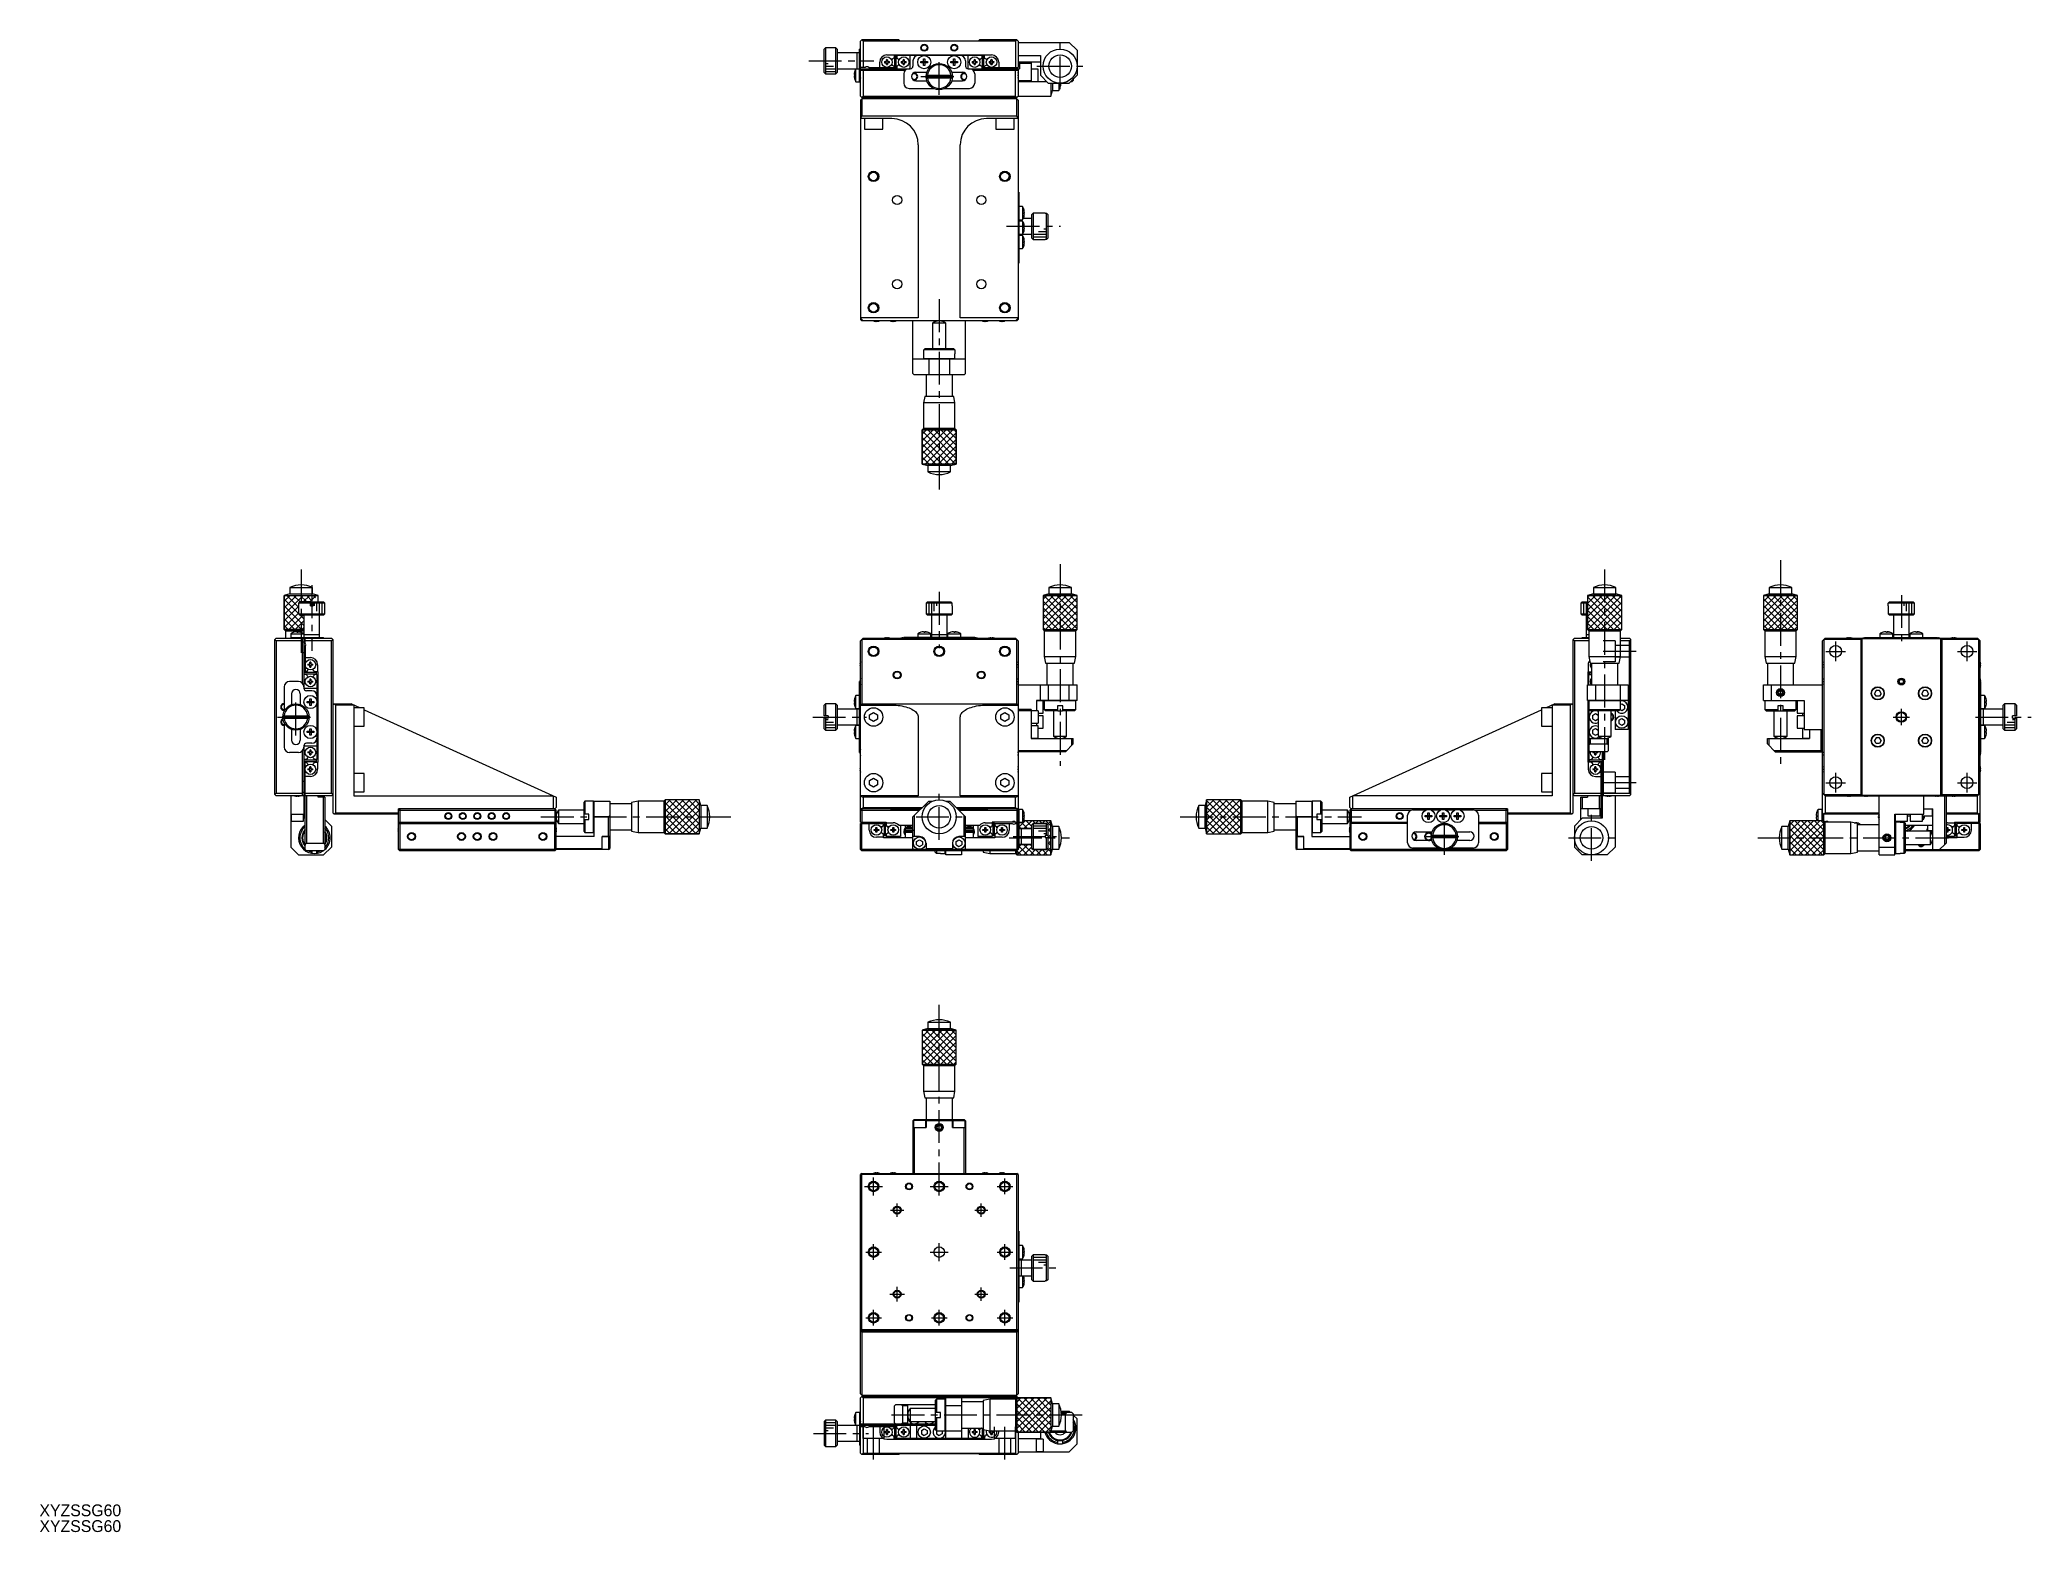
# Model space of a CAD drawing. Extents: x -406 to 351, y 22 to 590.
import ezdxf

# ---------------------------------------------------------------- set-up
doc = ezdxf.new("R2010")
doc.units = 0
doc.header["$LTSCALE"] = 10
doc.linetypes.add('CENTER', pattern=[2, 1.25, -0.25, 0.25, -0.25])
doc.linetypes.add('DASHED', pattern=[3.5, 2, -1.5])
doc.layers.get('0').update_dxf_attribs({"linetype": 'CONTINUOUS'})
doc.layers.add('CENTER', color=1, linetype='CENTER')
doc.styles.get("Standard").update_dxf_attribs({"font": 'FGP教科書体NT-M'})

msp = doc.modelspace()

# ---------------------------------------------------------------- texts
at = {"color": 7}
for p in [(-406.574362, 27.918174), (-406.574362, 21.918174)]:
    msp.add_text('XYZSSG60', height=4.5, dxfattribs=at).set_placement(p)

# ---------------------------------------------------------------- linework, layer by layer
at = {"color": 7, "linetype": 'CONTINUOUS'}
for p, q in [((-107.927214, 586.468168), (-107.427214, 586.970969)), ((-107.927214, 577.523896), (-107.927214, 586.468168)), ((-107.427214, 586.970969), (-107.427214, 577.021095)), ((-106.427214, 586.970969), (-107.427214, 586.970969)), ((-106.427214, 586.996032), (-106.427214, 586.970969)), ((-103.427214, 586.996032), (-106.427214, 586.996032)), ((-103.427214, 576.996032), (-103.427214, 586.996032)), ((-102.927214, 586.496032), (-103.427214, 586.996032)), ((-102.927214, 586.496032), (-102.927214, 577.496032)), ((-94.427214, 584.996032), (-102.927214, 584.996032)), ((-95.427214, 584.996032), (-95.427214, 578.996032)), ((-94.427214, 573.996032), (-94.427214, 586.496032)), ((-94.127214, 586.496032), (-94.427214, 586.496032)), ((-93.627214, 589.996032), (-94.127214, 589.496032)), ((-94.127214, 568.496032), (-94.127214, 589.496032)), ((-93.627214, 589.996032), (-93.127214, 589.496032)), ((-79.477214, 589.996032), (-93.627214, 589.996032)), ((-35.127214, 589.496032), (-93.127214, 589.496032)), ((-93.127214, 589.496032), (-93.127214, 579.496032)), ((-84.027214, 584.246032), (-81.327214, 584.246032)), ((-81.327214, 584.296032), (-46.927214, 584.296032)), ((-81.327214, 584.296032), (-81.327214, 583.040444)), ((-81.127214, 583.796032), (-81.127214, 578.996032)), ((-80.527214, 583.796032), (-81.127214, 583.796032)), ((-80.527214, 578.996032), (-80.527214, 583.796032)), ((-80.327214, 583.996032), (-80.327214, 583.040444)), ((-47.927214, 583.996032), (-80.327214, 583.996032)), ((-79.477214, 589.996032), (-79.127214, 589.646032)), ((-79.127214, 589.646032), (-49.127214, 589.646032)), ((-75.477214, 584.296032), (-75.477214, 583.996032)), ((-75.127214, 578.996032), (-75.127214, 583.996032)), ((-70.777214, 583.996032), (-70.777214, 584.296032)), ((-65.627214, 584.296032), (-65.627214, 583.996032)), ((-62.627214, 583.996032), (-62.627214, 584.296032)), ((-57.477214, 584.296032), (-57.477214, 583.996032)), ((-53.127214, 578.996032), (-53.127214, 583.996032)), ((-52.777214, 583.996032), (-52.777214, 584.296032)), ((-49.127214, 589.646032), (-48.777214, 589.996032)), ((-34.627214, 589.996032), (-48.777214, 589.996032)), ((-47.927214, 583.996032), (-47.927214, 583.040444)), ((-47.727214, 583.796032), (-47.727214, 578.996032)), ((-47.127214, 583.796032), (-47.727214, 583.796032)), ((-47.127214, 578.996032), (-47.127214, 583.796032)), ((-46.927214, 583.040444), (-46.927214, 584.296032)), ((-46.927214, 584.246032), (-44.227214, 584.246032)), ((-35.127214, 589.496032), (-34.627214, 589.996032)), ((-35.12721, 589.496032), (-35.12721, 578.996032)), ((-34.127214, 589.496032), (-34.627214, 589.996032)), ((-34.127214, 589.496032), (-34.127214, 579.496032)), ((-34.127214, 588.996032), (-14.627214, 588.996032)), ((-34.127214, 583.996032), (-25.627214, 583.996032)), ((-25.627214, 583.996032), (-25.627214, 576.496032)), ((-14.627214, 588.996032), (-11.627214, 585.996032)), ((-11.627214, 585.996032), (-11.627214, 576.496032)), ((-107.427214, 577.021095), (-107.927214, 577.523896)), ((-107.427214, 577.021095), (-106.427214, 577.021095)), ((-106.427214, 577.021095), (-106.427214, 576.996032)), ((-106.427214, 576.996032), (-103.427214, 576.996032)), ((-103.427214, 576.996032), (-102.927214, 577.496032)), ((-102.927214, 578.996032), (-75.127214, 578.996032)), ((-96.562167, 576.756032), (-96.389795, 576.756032)), ((-96.389795, 576.236032), (-96.562167, 576.236032)), ((-96.39665, 577.757965), (-96.389795, 577.754621)), ((-96.389795, 576.756032), (-96.389795, 576.236032)), ((-95.818872, 573.996032), (-95.818872, 578.996032)), ((-94.31469, 576.696032), (-94.182946, 576.696032)), ((-94.182946, 576.296032), (-94.31469, 576.296032)), ((-94.182946, 577.446032), (-94.182946, 577.424741)), ((-94.182946, 576.696032), (-94.182946, 576.296032)), ((-92.288652, 579.496032), (-94.127214, 579.496032)), ((-94.127214, 578.496032), (-76.95009, 578.496032)), ((-93.127214, 578.496032), (-93.127214, 568.496032)), ((-92.727214, 578.496032), (-92.727214, 578.996032)), ((-90.965776, 579.496032), (-81.327214, 579.496032)), ((-88.627214, 578.496032), (-88.627214, 578.996032)), ((-86.777214, 579.496032), (-86.777214, 581.496032)), ((-84.955923, 581.696032), (-84.227214, 581.696032)), ((-84.955923, 581.296032), (-84.227214, 581.296032)), ((-84.227214, 581.696032), (-84.227214, 582.424741)), ((-84.227214, 580.567323), (-84.227214, 581.296032)), ((-83.827214, 582.424741), (-83.827214, 581.696032)), ((-83.827214, 581.696032), (-83.098505, 581.696032)), ((-83.827214, 581.296032), (-83.827214, 580.567323)), ((-83.098505, 581.296032), (-83.827214, 581.296032)), ((-81.327214, 583.040444), (-81.620964, 582.870847)), ((-81.327214, 579.95162), (-81.620964, 580.121216)), ((-81.327214, 579.95162), (-81.327214, 579.496032)), ((-80.327214, 583.040444), (-80.033464, 582.870847)), ((-80.033464, 580.121216), (-80.327214, 579.95162)), ((-80.327214, 579.95162), (-80.327214, 578.996032)), ((-78.555923, 581.696032), (-77.827214, 581.696032)), ((-78.555923, 581.296032), (-77.827214, 581.296032)), ((-77.827214, 581.696032), (-77.827214, 582.424741)), ((-77.827214, 580.567323), (-77.827214, 581.296032)), ((-77.627214, 576.996032), (-77.627214, 573.496032)), ((-77.427214, 582.424741), (-77.427214, 581.696032)), ((-77.427214, 581.696032), (-76.698505, 581.696032)), ((-77.427214, 581.296032), (-77.427214, 580.567323)), ((-76.698505, 581.296032), (-77.427214, 581.296032)), ((-74.127214, 581.996032), (-74.127214, 579.996032)), ((-72.977214, 577.646032), (-68.847119, 577.646032)), ((-71.087452, 581.24414), (-71.084104, 581.76413)), ((-70.088883, 581.237711), (-71.087452, 581.244155)), ((-71.084104, 581.76413), (-70.085535, 581.7577)), ((-70.130257, 581.237978), (-70.126909, 581.757967)), ((-70.095312, 580.239142), (-70.088883, 581.237711)), ((-69.575323, 580.235794), (-70.095312, 580.239142)), ((-69.56916, 581.192989), (-70.089149, 581.196337)), ((-70.085535, 581.7577), (-70.079106, 582.756269)), ((-70.085268, 581.799074), (-69.565279, 581.795727)), ((-70.079106, 582.756269), (-69.559116, 582.752921)), ((-69.568893, 581.234363), (-69.575323, 580.235794)), ((-68.570325, 581.227934), (-69.568893, 581.234363)), ((-69.559116, 582.752921), (-69.565546, 581.754352)), ((-69.565546, 581.754352), (-68.566977, 581.747923)), ((-69.524171, 581.754086), (-69.527519, 581.234097)), ((-69.102585, 576.491696), (-59.152715, 576.500368)), ((-68.566977, 581.747923), (-68.570325, 581.227934)), ((-59.687452, 581.24414), (-59.684104, 581.76413)), ((-58.688883, 581.237711), (-59.687452, 581.244155)), ((-59.684104, 581.76413), (-58.685535, 581.7577)), ((-59.407309, 577.646032), (-55.277214, 577.646032)), ((-58.730257, 581.237978), (-58.726909, 581.757967)), ((-58.695312, 580.239142), (-58.688883, 581.237711)), ((-58.175323, 580.235794), (-58.695312, 580.239142)), ((-58.16916, 581.192989), (-58.689149, 581.196337)), ((-58.685535, 581.7577), (-58.679106, 582.756269)), ((-58.685268, 581.799074), (-58.165279, 581.795727)), ((-58.679106, 582.756269), (-58.159116, 582.752921)), ((-58.168893, 581.234363), (-58.175323, 580.235794)), ((-57.170325, 581.227934), (-58.168893, 581.234363)), ((-58.159116, 582.752921), (-58.165546, 581.754352)), ((-58.165546, 581.754352), (-57.166977, 581.747923)), ((-58.124171, 581.754086), (-58.127519, 581.234097)), ((-57.166977, 581.747923), (-57.170325, 581.227934)), ((-54.127214, 581.996032), (-54.127214, 579.996032)), ((-53.127214, 578.996032), (-33.627214, 578.996032)), ((-51.555923, 581.696032), (-50.827214, 581.696032)), ((-51.555923, 581.296032), (-50.827214, 581.296032)), ((-51.304338, 578.496032), (-34.127214, 578.496032)), ((-50.827214, 581.696032), (-50.827214, 582.424741)), ((-50.827214, 580.567323), (-50.827214, 581.296032)), ((-50.627214, 576.996032), (-50.627214, 573.496032)), ((-50.427214, 582.424741), (-50.427214, 581.696032)), ((-50.427214, 581.696032), (-49.698505, 581.696032)), ((-50.427214, 581.296032), (-50.427214, 580.567323)), ((-49.698505, 581.296032), (-50.427214, 581.296032)), ((-47.927214, 583.040444), (-48.220964, 582.870847)), ((-48.220964, 580.121216), (-47.927214, 579.95162)), ((-47.946981, 579.996032), (-48.004138, 579.996032)), ((-47.927214, 579.95162), (-47.927214, 578.996032)), ((-46.927214, 583.040444), (-46.633464, 582.870847)), ((-46.927214, 579.95162), (-46.633464, 580.121216)), ((-46.927214, 579.496032), (-46.927214, 579.95162)), ((-46.927214, 579.496032), (-34.127214, 579.496032)), ((-45.155923, 581.696032), (-44.427214, 581.696032)), ((-45.155923, 581.296032), (-44.427214, 581.296032)), ((-44.877215, 579.496032), (-44.877215, 578.996032)), ((-44.427214, 581.696032), (-44.427214, 582.424741)), ((-44.427214, 580.567323), (-44.427214, 581.296032)), ((-44.027214, 582.424741), (-44.027214, 581.696032)), ((-44.027214, 581.696032), (-43.298505, 581.696032)), ((-44.027214, 581.296032), (-44.027214, 580.567323)), ((-43.298505, 581.296032), (-44.027214, 581.296032)), ((-41.477214, 581.496032), (-41.477214, 579.496032)), ((-39.627214, 578.996032), (-39.627214, 578.496032)), ((-35.527214, 578.496032), (-35.527214, 578.996032)), ((-35.127214, 568.496032), (-35.127214, 578.496032)), ((-34.627208, 579.496032), (-34.627208, 578.996032)), ((-25.627214, 581.496031), (-34.127214, 581.496031)), ((-34.127214, 578.996032), (-34.127214, 568.496032)), ((-34.071482, 577.424741), (-34.071482, 577.446032)), ((-34.071482, 576.696032), (-33.939739, 576.696032)), ((-34.071482, 576.296032), (-34.071482, 576.696032)), ((-33.939739, 576.296032), (-34.071482, 576.296032)), ((-33.627214, 581.496032), (-33.627214, 578.996032)), ((-29.127214, 580.996032), (-33.627214, 580.996032)), ((-29.127214, 581.496032), (-29.127214, 573.996032)), ((-26.527214, 578.846032), (-29.127214, 578.846032)), ((-26.527214, 574.146032), (-26.527214, 578.846032)), ((-25.627214, 576.496032), (-22.627214, 573.496032)), ((-14.627214, 573.496032), (-11.627214, 576.496032)), ((-96.389795, 575.237442), (-96.39665, 575.234099)), ((-95.818872, 573.996032), (-94.127214, 573.996032)), ((-94.182946, 575.567323), (-94.182946, 575.546032)), ((-93.627214, 567.996032), (-94.127214, 568.496032)), ((-93.127214, 568.496032), (-93.627214, 567.996032)), ((-93.127214, 568.496032), (-35.127214, 568.496032)), ((-75.627214, 571.496032), (-66.306664, 571.496032)), ((-72.977214, 574.346032), (-68.847119, 574.346032)), ((-69.101714, 575.491696), (-59.151843, 575.500364)), ((-61.947765, 571.496032), (-52.627214, 571.496032)), ((-59.407309, 574.346032), (-55.277214, 574.346032)), ((-34.627214, 567.996032), (-35.127214, 568.496032)), ((-34.127214, 568.496032), (-34.627214, 567.996032)), ((-34.127214, 574.496032), (-29.127214, 574.496032)), ((-23.127214, 573.996032), (-34.127214, 573.996032)), ((-34.127214, 568.496033), (-21.627207, 568.496033)), ((-34.071482, 575.546032), (-34.071482, 575.567323)), ((-29.127214, 574.146032), (-26.527214, 574.146032)), ((-22.627214, 573.496032), (-14.627214, 573.496032)), ((-21.627207, 573.496032), (-21.627207, 568.496033)), ((-21.627207, 568.496033), (-21.037719, 570.696032)), ((-21.037719, 573.496032), (-21.037719, 570.696032)), ((-21.037719, 570.696032), (-18.627208, 570.696032)), ((-18.627208, 573.496032), (-18.627208, 570.696032)), ((-13.627214, 573.996032), (-14.127214, 573.996032)), ((-13.627214, 573.996032), (-13.127214, 574.496032)), ((-13.127214, 574.996032), (-13.127214, 574.496032)), ((-94.127214, 566.996032), (-93.127214, 567.996032)), ((-94.127214, 566.996032), (-94.127214, 483.496032)), ((-93.627214, 560.996032), (-94.08294, 559.996032)), ((-34.627214, 567.996032), (-93.627214, 567.996032)), ((-93.627214, 567.496032), (-93.627214, 560.996032)), ((-34.627214, 567.496032), (-93.627214, 567.496032)), ((-93.627214, 560.996032), (-34.627214, 560.996032)), ((-35.127214, 567.996032), (-34.127214, 566.996032)), ((-34.627214, 560.996032), (-34.627214, 567.496032)), ((-34.171488, 559.996032), (-34.627214, 560.996032)), ((-34.127214, 566.996032), (-34.127214, 483.496032)), ((-82.127214, 559.996032), (-94.127214, 559.996032)), ((-92.627214, 559.996032), (-92.627214, 555.996032)), ((-92.627214, 555.996032), (-85.627214, 555.996032)), ((-85.627214, 555.996032), (-85.627214, 559.996032)), ((-34.127214, 559.996032), (-46.127214, 559.996032)), ((-42.627214, 559.996032), (-42.627214, 555.996032)), ((-42.627214, 555.996032), (-35.627214, 555.996032)), ((-35.627214, 555.996032), (-35.627214, 559.996032)), ((-72.127214, 549.996032), (-72.127214, 484.195541)), ((-56.127214, 484.195541), (-56.127214, 549.996032)), ((-34.127214, 531.996032), (-33.827214, 531.996032)), ((-33.827214, 531.996032), (-33.827214, 504.996032)), ((-32.435557, 526.496032), (-33.827214, 526.496032)), ((-32.435557, 526.496032), (-32.435557, 521.496032)), ((-31.864633, 525.254621), (-31.857778, 525.257965)), ((-31.864633, 524.256032), (-31.692262, 524.256032)), ((-31.864633, 523.736032), (-31.864633, 524.256032)), ((-31.692262, 523.736032), (-31.864633, 523.736032)), ((-28.327214, 523.996032), (-28.827214, 523.496032)), ((-28.827214, 514.496032), (-28.827214, 523.496032)), ((-28.327214, 523.996032), (-28.327214, 513.996032)), ((-23.827214, 523.996032), (-28.327214, 523.996032)), ((-23.827214, 523.996032), (-23.827214, 523.980006)), ((-23.827214, 523.980006), (-23.327214, 523.980006)), ((-23.327214, 514.012057), (-23.327214, 523.980006)), ((-23.327214, 523.980006), (-22.827214, 523.478219)), ((-22.827214, 523.478219), (-22.827214, 514.513845)), ((-33.827214, 521.496032), (-32.435557, 521.496032)), ((-32.435557, 520.996032), (-33.827214, 520.996032)), ((-33.827214, 515.996032), (-28.827214, 515.996032)), ((-32.435557, 515.496032), (-33.827214, 515.496032)), ((-32.827214, 520.996032), (-32.827214, 521.496032)), ((-32.435557, 520.996032), (-32.435557, 515.996032)), ((-32.435557, 515.496032), (-32.435557, 510.496032)), ((-28.827214, 521.996032), (-32.146085, 521.996032)), ((-31.857778, 522.734099), (-31.864633, 522.737442)), ((-31.864633, 519.754621), (-31.857778, 519.757965)), ((-31.864633, 518.756032), (-31.692262, 518.756032)), ((-31.864633, 518.236032), (-31.864633, 518.756032)), ((-31.692262, 518.236032), (-31.864633, 518.236032)), ((-31.857778, 517.234099), (-31.864633, 517.237442)), ((-33.827214, 510.496032), (-32.435557, 510.496032)), ((-31.864633, 514.254621), (-31.857778, 514.257965)), ((-31.864633, 513.256032), (-31.692262, 513.256032)), ((-31.864633, 512.736032), (-31.864633, 513.256032)), ((-31.692262, 512.736032), (-31.864633, 512.736032)), ((-31.857778, 511.734099), (-31.864633, 511.737442)), ((-28.827214, 514.496032), (-28.327214, 513.996032)), ((-28.327214, 513.996032), (-23.827214, 513.996032)), ((-23.327214, 514.012057), (-23.827214, 514.012057)), ((-23.827214, 514.012057), (-23.827214, 513.996032)), ((-22.827214, 514.513845), (-23.327214, 514.012057)), ((-33.827214, 504.996032), (-34.127214, 504.996032)), ((-72.127214, 484.195541), (-94.127214, 484.195541)), ((-94.127214, 483.996032), (-93.127214, 482.996032)), ((-94.127214, 483.496032), (-93.627214, 482.996032)), ((-93.627214, 483.496032), (-94.127214, 483.496032)), ((-93.627214, 483.496032), (-93.627214, 482.996032)), ((-34.627214, 482.996032), (-93.627214, 482.996032)), ((-88.91583, 482.921888), (-88.913576, 482.92651)), ((-88.207214, 482.92651), (-87.847214, 482.92651)), ((-88.207214, 482.806173), (-88.207214, 482.92651)), ((-87.847214, 482.92651), (-87.847214, 482.806173)), ((-87.140853, 482.92651), (-87.138598, 482.921888)), ((-82.51583, 482.921888), (-82.513576, 482.92651)), ((-81.807214, 482.92651), (-81.447214, 482.92651)), ((-81.807214, 482.806173), (-81.807214, 482.92651)), ((-81.447214, 482.92651), (-81.447214, 482.806173)), ((-80.740853, 482.92651), (-80.738598, 482.921888)), ((-74.127214, 462.996032), (-74.127214, 482.996032)), ((-66.62721, 482.118523), (-66.62721, 472.496032)), ((-61.627218, 482.118523), (-66.62721, 482.118523)), ((-61.627218, 472.496032), (-61.627218, 482.118523)), ((-34.127214, 484.195541), (-56.127214, 484.195541)), ((-54.127212, 462.996032), (-54.127212, 482.996032)), ((-47.51583, 482.921888), (-47.513576, 482.92651)), ((-46.807214, 482.92651), (-46.447214, 482.92651)), ((-46.807214, 482.806173), (-46.807214, 482.92651)), ((-46.447214, 482.92651), (-46.447214, 482.806173)), ((-45.740853, 482.92651), (-45.738598, 482.921888)), ((-41.11583, 482.921888), (-41.113576, 482.92651)), ((-40.407214, 482.92651), (-40.047214, 482.92651)), ((-40.407214, 482.806173), (-40.407214, 482.92651)), ((-40.047214, 482.92651), (-40.047214, 482.806173)), ((-39.340853, 482.92651), (-39.338598, 482.921888)), ((-35.127214, 482.996032), (-34.127214, 483.996032)), ((-34.627214, 482.996032), (-34.627214, 483.496032)), ((-34.127214, 483.496032), (-34.627214, 483.496032)), ((-34.627214, 482.996032), (-34.127214, 483.496032)), ((-70.127214, 470.496032), (-70.043294, 470.496032)), ((-70.127214, 470.496032), (-70.127214, 468.696032)), ((-70.043294, 471.996032), (-69.535541, 472.496032)), ((-70.043294, 470.496032), (-70.043294, 471.996032)), ((-58.211134, 471.996032), (-70.043294, 471.996032)), ((-69.535541, 472.496032), (-58.718887, 472.496032)), ((-58.718887, 472.496032), (-58.211134, 471.996032)), ((-58.211134, 471.996032), (-58.211134, 470.496032)), ((-58.211134, 470.496032), (-58.127214, 470.496032)), ((-58.127214, 468.696032), (-58.127214, 470.496032)), ((-74.127214, 468.496032), (-54.127212, 468.496032)), ((-74.127214, 462.996032), (-73.627214, 462.496032)), ((-54.627214, 462.496032), (-73.627214, 462.496032)), ((-70.127214, 468.696032), (-58.127214, 468.696032)), ((-70.127214, 468.696032), (-69.927214, 468.496032)), ((-69.127214, 462.496032), (-69.127214, 454.246032)), ((-68.127214, 468.496032), (-68.127214, 462.496032)), ((-60.127214, 462.496032), (-60.127214, 468.496032)), ((-59.127214, 454.246032), (-59.127214, 462.496032)), ((-58.327214, 468.496032), (-58.127214, 468.696032)), ((-54.627214, 462.496032), (-54.127214, 462.996032)), ((-69.627211, 454.246032), (-70.12721, 451.746033)), ((-70.12721, 451.746033), (-70.12721, 441.996028)), ((-58.127218, 451.746033), (-70.12721, 451.746033)), ((-58.627217, 454.246032), (-69.627211, 454.246032)), ((-58.127218, 451.746033), (-58.627217, 454.246032)), ((-58.127218, 441.996028), (-58.127218, 451.746033)), ((-70.12721, 441.996028), (-70.627213, 441.496026)), ((-70.627213, 441.496026), (-70.627213, 428.496025)), ((-57.627215, 441.496026), (-70.627213, 441.496026)), ((-58.127218, 441.996028), (-70.12721, 441.996028)), ((-57.627215, 441.496026), (-58.127218, 441.996028)), ((-57.627215, 428.496025), (-57.627215, 441.496026)), ((-70.627213, 428.496025), (-68.427214, 427.906537)), ((-57.627215, 428.496025), (-70.627213, 428.496025)), ((-68.427214, 427.906537), (-68.427214, 425.496026)), ((-59.827214, 427.906537), (-68.427214, 427.906537)), ((-59.827214, 425.496026), (-68.427214, 425.496026)), ((-59.827214, 427.906537), (-57.627215, 428.496025)), ((-59.827214, 425.496026), (-59.827214, 427.906537)), ((-311.254067, 379.081672), (-313.454066, 378.492184)), ((-311.254067, 381.492183), (-302.654067, 381.492183)), ((-311.254067, 381.492183), (-311.254067, 379.081672)), ((-311.254067, 379.081672), (-302.654067, 379.081672)), ((-302.654067, 379.081672), (-302.654067, 381.492183)), ((-300.454068, 378.492184), (-302.654067, 379.081672)), ((-22.427214, 379.081672), (-24.627213, 378.492184)), ((-22.427214, 381.492183), (-22.427214, 379.081672)), ((-22.427214, 381.492183), (-13.827214, 381.492183)), ((-22.427214, 379.081672), (-13.827214, 379.081672)), ((-13.827214, 379.081672), (-13.827214, 381.492183)), ((-11.627215, 378.492184), (-13.827214, 379.081672)), ((184.826637, 379.081672), (182.626638, 378.492184)), ((184.826637, 381.492183), (193.426637, 381.492183)), ((184.826637, 381.492183), (184.826637, 379.081672)), ((184.826637, 379.081672), (193.426637, 379.081672)), ((193.426637, 379.081672), (193.426637, 381.492183)), ((195.626636, 378.492184), (193.426637, 379.081672)), ((251.761477, 379.081672), (249.561478, 378.492184)), ((251.761477, 381.492183), (260.361477, 381.492183)), ((251.761477, 381.492183), (251.761477, 379.081672)), ((251.761477, 379.081672), (260.361477, 379.081672)), ((260.361477, 379.081672), (260.361477, 381.492183)), ((262.561476, 378.492184), (260.361477, 379.081672)), ((-313.454066, 378.492184), (-300.454068, 378.492184)), ((-313.454066, 378.492184), (-313.454066, 365.492183)), ((-307.454067, 375.992177), (-307.954067, 375.492177)), ((-303.44973, 375.492177), (-307.954067, 375.492177)), ((-307.954067, 375.492177), (-307.954067, 371.492177)), ((-307.954067, 371.492177), (-307.454067, 370.992177)), ((-307.954067, 371.492177), (-297.954067, 371.492177)), ((-303.450169, 375.992177), (-307.454067, 375.992177)), ((-303.458403, 374.492177), (-302.449731, 374.492177)), ((-303.450169, 375.992177), (-303.448852, 374.492178)), ((-302.457965, 375.992177), (-302.459279, 374.492178)), ((-302.457965, 375.992177), (-298.454067, 375.992177)), ((-302.448855, 374.492178), (-302.450169, 375.992177)), ((-297.954067, 375.492177), (-302.449731, 375.492177)), ((-300.454068, 375.992177), (-300.454068, 378.492184)), ((-297.954067, 375.492177), (-298.454067, 375.992177)), ((-298.454067, 370.992177), (-297.954067, 371.492177)), ((-297.954067, 371.492177), (-297.954067, 375.492177)), ((-69.127214, 374.492177), (-69.127214, 371.492177)), ((-69.101714, 374.492177), (-69.127214, 374.492177)), ((-69.127214, 371.492177), (-68.627214, 370.992177)), ((-69.127212, 371.492177), (-59.127214, 371.492177)), ((-68.599346, 375.992612), (-69.102585, 375.492177)), ((-59.151843, 375.492177), (-69.101714, 375.492177)), ((-69.101714, 375.492177), (-69.101714, 374.492177)), ((-68.599784, 375.992177), (-59.654644, 375.992177)), ((-59.654644, 375.992177), (-59.151843, 375.492177)), ((-59.627214, 370.992177), (-59.127214, 371.492177)), ((-59.127214, 374.492177), (-59.152715, 374.492177)), ((-59.151843, 374.492177), (-59.151843, 375.492177)), ((-59.127214, 371.492177), (-59.127214, 374.492177)), ((-24.627213, 378.492184), (-24.627213, 365.492183)), ((-24.627213, 378.492184), (-11.627215, 378.492184)), ((-11.627215, 365.492183), (-11.627215, 378.492184)), ((180.626637, 375.992177), (180.126637, 375.492177)), ((182.626638, 375.492177), (180.126637, 375.492177)), ((180.126637, 375.492177), (180.126637, 371.492177)), ((180.126637, 371.492177), (182.626638, 371.492177)), ((180.126637, 371.492177), (180.626637, 370.992177)), ((180.626637, 375.992177), (182.626638, 375.992177)), ((182.626638, 378.492184), (195.626636, 378.492184)), ((182.626638, 378.492184), (182.626638, 365.492183)), ((195.626636, 365.492183), (195.626636, 378.492184)), ((249.561478, 378.492184), (262.561476, 378.492184)), ((249.561478, 378.492184), (249.561478, 365.492183)), ((262.561476, 365.492183), (262.561476, 378.492184)), ((297.086977, 374.492177), (297.061477, 374.492177)), ((297.061477, 374.492177), (297.061477, 371.492177)), ((297.061477, 371.492177), (307.061477, 371.492177)), ((297.061477, 371.492177), (297.561477, 370.992177)), ((297.589345, 375.992612), (297.086106, 375.492177)), ((297.086106, 374.492177), (297.086106, 375.492177)), ((307.036848, 375.492177), (297.086977, 375.492177)), ((297.588907, 375.992177), (306.534047, 375.992177)), ((306.534047, 375.992177), (307.036848, 375.492177)), ((306.561477, 370.992177), (307.061477, 371.492177)), ((307.036848, 374.492177), (307.036848, 375.492177)), ((307.061477, 374.492177), (307.036848, 374.492177)), ((307.061477, 371.492177), (307.061477, 374.492177)), ((-313.454066, 365.492183), (-305.954067, 365.492183)), ((-313.454066, 365.492183), (-312.954063, 364.992181)), ((-312.954063, 364.992181), (-305.954067, 364.992181)), ((-312.954063, 364.992181), (-312.954063, 362.192177)), ((-310.954067, 363.883834), (-305.954067, 363.883834)), ((-310.954067, 363.883834), (-310.954067, 362.192177)), ((-309.716023, 364.461606), (-309.710956, 364.454758)), ((-309.714304, 364.454758), (-309.716023, 364.461606)), ((-309.219895, 364.56919), (-309.714304, 364.454758)), ((-308.715735, 364.62713), (-309.219895, 364.56919)), ((-308.722165, 364.454758), (-308.718981, 364.56919)), ((-308.202175, 364.454758), (-308.722165, 364.454758)), ((-308.718981, 364.56919), (-308.715735, 364.62713)), ((-308.715735, 364.62713), (-308.715735, 364.455093)), ((-308.712387, 364.62713), (-308.712387, 364.455264)), ((-308.712387, 364.62713), (-308.709142, 364.56919)), ((-308.709142, 364.56919), (-308.705958, 364.454758)), ((-308.454067, 364.461606), (-308.185969, 364.454758)), ((-308.198992, 364.56919), (-308.202175, 364.454758)), ((-308.195746, 364.62713), (-308.198992, 364.56919)), ((-307.691586, 364.56919), (-308.195746, 364.62713)), ((-308.192398, 364.62713), (-308.192398, 364.626934)), ((-308.192398, 364.62713), (-307.688238, 364.56919)), ((-307.197177, 364.454758), (-307.691586, 364.56919)), ((-307.688238, 364.56919), (-307.193829, 364.454758)), ((-298.454067, 370.992177), (-307.454067, 370.992177)), ((-307.192111, 364.461606), (-307.197177, 364.454758)), ((-305.954067, 370.992177), (-305.954067, 343.192177)), ((-299.954067, 362.492177), (-299.954067, 370.992177)), ((-72.327214, 363.883834), (-67.327214, 363.883834)), ((-72.327214, 363.883834), (-72.327214, 362.492177)), ((-71.08917, 364.461606), (-71.084104, 364.454758)), ((-71.087452, 364.454758), (-71.08917, 364.461606)), ((-70.593043, 364.56919), (-71.087452, 364.454758)), ((-70.088883, 364.62713), (-70.593043, 364.56919)), ((-70.095312, 364.454758), (-70.092129, 364.56919)), ((-69.575323, 364.454758), (-70.095312, 364.454758)), ((-70.092129, 364.56919), (-70.088883, 364.62713)), ((-70.088883, 364.62713), (-70.088883, 364.455093)), ((-70.085535, 364.62713), (-70.085535, 364.455264)), ((-70.085535, 364.62713), (-70.082289, 364.56919)), ((-70.082289, 364.56919), (-70.079106, 364.454758)), ((-69.827214, 364.461606), (-69.559116, 364.454758)), ((-69.572139, 364.56919), (-69.575323, 364.454758)), ((-69.568893, 364.62713), (-69.572139, 364.56919)), ((-69.064733, 364.56919), (-69.568893, 364.62713)), ((-69.565546, 364.62713), (-69.565546, 364.626934)), ((-69.565546, 364.62713), (-69.061386, 364.56919)), ((-68.570325, 364.454758), (-69.064733, 364.56919)), ((-69.061386, 364.56919), (-68.566977, 364.454758)), ((-59.627214, 370.992177), (-68.627212, 370.992177)), ((-68.565258, 364.461606), (-68.570325, 364.454758)), ((-67.327214, 362.492177), (-67.327214, 363.883834)), ((-67.127214, 370.992177), (-67.127214, 362.492177)), ((-61.127214, 362.492177), (-61.127214, 370.992177)), ((-60.927214, 363.883834), (-55.927214, 363.883834)), ((-60.927214, 363.883834), (-60.927214, 362.492177)), ((-59.68917, 364.461606), (-59.684104, 364.454758)), ((-59.687452, 364.454758), (-59.68917, 364.461606)), ((-59.193043, 364.56919), (-59.687452, 364.454758)), ((-58.688883, 364.62713), (-59.193043, 364.56919)), ((-58.695312, 364.454758), (-58.692129, 364.56919)), ((-58.175323, 364.454758), (-58.695312, 364.454758)), ((-58.692129, 364.56919), (-58.688883, 364.62713)), ((-58.688883, 364.62713), (-58.688883, 364.455093)), ((-58.685535, 364.62713), (-58.685535, 364.455264)), ((-58.685535, 364.62713), (-58.682289, 364.56919)), ((-58.682289, 364.56919), (-58.679106, 364.454758)), ((-58.427214, 364.461606), (-58.159116, 364.454758)), ((-58.172139, 364.56919), (-58.175323, 364.454758)), ((-58.168893, 364.62713), (-58.172139, 364.56919)), ((-57.664733, 364.56919), (-58.168893, 364.62713)), ((-58.165546, 364.62713), (-58.165546, 364.626934)), ((-58.165546, 364.62713), (-57.661386, 364.56919)), ((-57.170325, 364.454758), (-57.664733, 364.56919)), ((-57.661386, 364.56919), (-57.166977, 364.454758)), ((-57.165258, 364.461606), (-57.170325, 364.454758)), ((-55.927214, 362.492177), (-55.927214, 363.883834)), ((-24.627213, 365.492183), (-24.12721, 364.992181)), ((-24.627213, 365.492183), (-11.627215, 365.492183)), ((-24.12721, 364.992181), (-24.12721, 355.242176)), ((-24.12721, 364.992181), (-12.127218, 364.992181)), ((-12.127218, 364.992181), (-11.627215, 365.492183)), ((-12.127218, 355.242176), (-12.127218, 364.992181)), ((182.626638, 370.992177), (180.626637, 370.992177)), ((182.126637, 370.992177), (182.126637, 362.492177)), ((182.626638, 365.492183), (195.626636, 365.492183)), ((182.626638, 365.492183), (183.126641, 364.992181)), ((183.126641, 364.992181), (195.126633, 364.992181)), ((183.126641, 364.992181), (183.126641, 355.242176)), ((195.126633, 364.992181), (195.626636, 365.492183)), ((195.126633, 355.242176), (195.126633, 364.992181)), ((249.561478, 365.492183), (262.561476, 365.492183)), ((249.561478, 365.492183), (250.061481, 364.992181)), ((250.061481, 364.992181), (262.061473, 364.992181)), ((250.061481, 364.992181), (250.061481, 355.242176)), ((262.061473, 364.992181), (262.561476, 365.492183)), ((262.061473, 355.242176), (262.061473, 364.992181)), ((293.861477, 363.883834), (293.861477, 362.492177)), ((293.861477, 363.883834), (298.861477, 363.883834)), ((295.099521, 364.461606), (295.104587, 364.454758)), ((295.101239, 364.454758), (295.099521, 364.461606)), ((295.595648, 364.56919), (295.101239, 364.454758)), ((296.099808, 364.62713), (295.595648, 364.56919)), ((296.093379, 364.454758), (296.096562, 364.56919)), ((296.613368, 364.454758), (296.093379, 364.454758)), ((296.096562, 364.56919), (296.099808, 364.62713)), ((296.099808, 364.62713), (296.099808, 364.455093)), ((296.103156, 364.62713), (296.103156, 364.455264)), ((296.103156, 364.62713), (296.106402, 364.56919)), ((296.106402, 364.56919), (296.109585, 364.454758)), ((296.361477, 364.461606), (296.629575, 364.454758)), ((296.616551, 364.56919), (296.613368, 364.454758)), ((296.619797, 364.62713), (296.616551, 364.56919)), ((297.123957, 364.56919), (296.619797, 364.62713)), ((296.623145, 364.62713), (296.623145, 364.626934)), ((296.623145, 364.62713), (297.127305, 364.56919)), ((297.618366, 364.454758), (297.123957, 364.56919)), ((297.127305, 364.56919), (297.621714, 364.454758)), ((306.561477, 370.992177), (297.561477, 370.992177)), ((297.623433, 364.461606), (297.618366, 364.454758)), ((298.861477, 362.492177), (298.861477, 363.883834)), ((299.061477, 370.992177), (299.061477, 362.492177)), ((305.061477, 362.492177), (305.061477, 370.992177)), ((305.261477, 363.883834), (305.261477, 362.492177)), ((305.261477, 363.883834), (310.261477, 363.883834)), ((306.499521, 364.461606), (306.504587, 364.454758)), ((306.501239, 364.454758), (306.499521, 364.461606)), ((306.995648, 364.56919), (306.501239, 364.454758)), ((307.499808, 364.62713), (306.995648, 364.56919)), ((307.493379, 364.454758), (307.496562, 364.56919)), ((308.013368, 364.454758), (307.493379, 364.454758)), ((307.496562, 364.56919), (307.499808, 364.62713)), ((307.499808, 364.62713), (307.499808, 364.455093)), ((307.503156, 364.62713), (307.503156, 364.455264)), ((307.503156, 364.62713), (307.506402, 364.56919)), ((307.506402, 364.56919), (307.509585, 364.454758)), ((307.761477, 364.461606), (308.029575, 364.454758)), ((308.016551, 364.56919), (308.013368, 364.454758)), ((308.019797, 364.62713), (308.016551, 364.56919)), ((308.523957, 364.56919), (308.019797, 364.62713)), ((308.023145, 364.62713), (308.023145, 364.626934)), ((308.023145, 364.62713), (308.527305, 364.56919)), ((309.018366, 364.454758), (308.523957, 364.56919)), ((308.527305, 364.56919), (309.021714, 364.454758)), ((309.023433, 364.461606), (309.018366, 364.454758)), ((310.261477, 362.492177), (310.261477, 363.883834)), ((-316.954067, 361.692177), (-316.454067, 362.192177)), ((-316.454067, 361.192177), (-316.954067, 361.692177)), ((-316.954067, 302.692177), (-316.954067, 361.692177)), ((-316.454067, 362.192177), (-295.454067, 362.192177)), ((-306.454067, 361.192177), (-316.454067, 361.192177)), ((-316.454067, 361.192177), (-316.454067, 303.192177)), ((-310.954067, 362.492177), (-298.454067, 362.492177)), ((-309.382776, 362.247909), (-309.404067, 362.247909)), ((-308.654067, 362.247909), (-308.654067, 362.379653)), ((-308.254067, 362.247909), (-308.654067, 362.247909)), ((-308.254067, 362.379653), (-308.254067, 362.247909)), ((-307.504067, 362.247909), (-307.525358, 362.247909)), ((-306.454067, 345.015053), (-306.454067, 362.192177)), ((-306.454067, 360.792177), (-305.954067, 360.792177)), ((-306.454067, 356.692177), (-305.954067, 356.692177)), ((-299.954067, 363.492177), (-305.954067, 363.492177)), ((-305.454067, 360.353615), (-305.454067, 362.192177)), ((-295.454067, 361.192177), (-305.454067, 361.192177)), ((-305.454067, 359.030739), (-305.454067, 349.392177)), ((-298.454067, 362.192177), (-298.454067, 362.492177)), ((-295.454067, 362.192177), (-294.954067, 361.692177)), ((-294.954067, 361.692177), (-295.454067, 361.192177)), ((-295.454067, 303.192177), (-295.454067, 361.192177)), ((-294.954067, 361.692177), (-294.954067, 295.692177)), ((-93.127214, 362.192177), (-94.127214, 361.192177)), ((-94.127214, 292.192177), (-94.127214, 361.192177)), ((-93.627214, 361.692177), (-93.627214, 337.192177)), ((-34.627214, 361.692177), (-93.627214, 361.692177)), ((-93.127214, 362.192177), (-35.127214, 362.192177)), ((-84.955923, 362.247909), (-84.977214, 362.247909)), ((-84.227214, 362.247909), (-84.227214, 362.379653)), ((-83.827214, 362.247909), (-84.227214, 362.247909)), ((-83.827214, 362.379653), (-83.827214, 362.247909)), ((-83.077214, 362.247909), (-83.098505, 362.247909)), ((-78.555923, 362.247909), (-78.577214, 362.247909)), ((-77.827214, 362.247909), (-77.827214, 362.379653)), ((-77.627214, 362.247909), (-77.827214, 362.247909)), ((-77.627214, 362.192177), (-77.627214, 362.492177)), ((-50.627214, 362.492177), (-77.627214, 362.492177)), ((-61.127214, 363.492177), (-67.127214, 363.492177)), ((-50.627214, 362.192177), (-50.627214, 362.492177)), ((-50.427214, 362.247909), (-50.627214, 362.247909)), ((-50.427214, 362.379653), (-50.427214, 362.247909)), ((-49.677214, 362.247909), (-49.698505, 362.247909)), ((-45.155923, 362.247909), (-45.177214, 362.247909)), ((-44.427214, 362.247909), (-44.427214, 362.379653)), ((-44.027214, 362.247909), (-44.427214, 362.247909)), ((-44.027214, 362.379653), (-44.027214, 362.247909)), ((-43.277214, 362.247909), (-43.298505, 362.247909)), ((-34.127214, 361.192177), (-35.127214, 362.192177)), ((-34.627214, 337.192177), (-34.627214, 361.692177)), ((-34.127214, 361.192177), (-34.127214, 291.692177)), ((177.126637, 361.692177), (177.626637, 362.192177)), ((177.626637, 361.192177), (177.126637, 361.692177)), ((177.126637, 295.692177), (177.126637, 361.692177)), ((177.626637, 362.192177), (183.126641, 362.192177)), ((177.626637, 361.192177), (177.626637, 303.192177)), ((183.126641, 361.192177), (177.626637, 361.192177)), ((180.626637, 362.192177), (180.626637, 362.492177)), ((180.626637, 362.492177), (183.126641, 362.492177)), ((183.126641, 363.492177), (182.126637, 363.492177)), ((195.126633, 362.192177), (198.626637, 362.192177)), ((198.626637, 361.192177), (195.126633, 361.192177)), ((199.126637, 361.692177), (198.626637, 362.192177)), ((199.126637, 361.692177), (198.626637, 361.192177)), ((198.626637, 303.192177), (198.626637, 361.192177)), ((199.126637, 302.692177), (199.126637, 361.692177)), ((273.061477, 362.192177), (272.061477, 361.192177)), ((272.061477, 292.692176), (272.061477, 361.192177)), ((272.561477, 361.692177), (272.561477, 302.692177)), ((286.711477, 361.692177), (272.561477, 361.692177)), ((273.061477, 362.192177), (331.061477, 362.192177)), ((281.232768, 362.247909), (281.211477, 362.247909)), ((281.961477, 362.247909), (281.961477, 362.379653)), ((282.361477, 362.247909), (281.961477, 362.247909)), ((282.361477, 362.379653), (282.361477, 362.247909)), ((283.111477, 362.247909), (283.090186, 362.247909)), ((286.711477, 361.692177), (287.061477, 362.042177)), ((286.711477, 302.692177), (286.711477, 361.692177)), ((287.061477, 362.042177), (287.061477, 302.342177)), ((287.061477, 362.042177), (317.061477, 362.042177)), ((287.632768, 362.247909), (287.611477, 362.247909)), ((288.361477, 362.247909), (288.361477, 362.379653)), ((288.761477, 362.247909), (288.361477, 362.247909)), ((288.561477, 362.247909), (288.561477, 362.492177)), ((288.561477, 362.492177), (315.561477, 362.492177)), ((288.761477, 362.379653), (288.761477, 362.247909)), ((289.511477, 362.247909), (289.490186, 362.247909)), ((292.061477, 362.492177), (292.061477, 362.192177)), ((305.061477, 363.492177), (299.061477, 363.492177)), ((312.061477, 362.192177), (312.061477, 362.492177)), ((314.632768, 362.247909), (314.611477, 362.247909)), ((315.361477, 362.247909), (315.361477, 362.379653)), ((315.761477, 362.247909), (315.361477, 362.247909)), ((315.561477, 362.247909), (315.561477, 362.492177)), ((315.761477, 362.379653), (315.761477, 362.247909)), ((316.511477, 362.247909), (316.490186, 362.247909)), ((317.061477, 302.342177), (317.061477, 362.042177)), ((317.061477, 362.042177), (317.411477, 361.692177)), ((317.411477, 361.692177), (317.411477, 302.692177)), ((331.561477, 361.692177), (317.411477, 361.692177)), ((321.032768, 362.247909), (321.011477, 362.247909)), ((321.761477, 362.247909), (321.761477, 362.379653)), ((322.161477, 362.247909), (321.761477, 362.247909)), ((322.161477, 362.379653), (322.161477, 362.247909)), ((322.911477, 362.247909), (322.890186, 362.247909)), ((332.061477, 361.192177), (331.061477, 362.192177)), ((331.561477, 302.692177), (331.561477, 361.692177)), ((332.061477, 292.192177), (332.061477, 361.192177)), ((-305.954067, 355.242176), (-305.454067, 355.242176)), ((-305.954067, 352.742177), (-305.454067, 352.742177)), ((-301.154067, 349.192177), (-305.954067, 349.192177)), ((-305.454067, 354.842177), (-303.454067, 354.842177)), ((-304.998479, 349.392177), (-305.454067, 349.392177)), ((-304.828882, 349.685927), (-304.998479, 349.392177)), ((-304.382776, 352.292177), (-303.654067, 352.292177)), ((-303.654067, 351.892177), (-304.382776, 351.892177)), ((-303.654067, 352.292177), (-303.654067, 353.020886)), ((-303.654067, 351.163468), (-303.654067, 351.892177)), ((-303.254067, 353.020886), (-303.254067, 352.292177)), ((-303.254067, 352.292177), (-302.525358, 352.292177)), ((-303.254067, 351.892177), (-303.254067, 351.163468)), ((-302.525358, 351.892177), (-303.254067, 351.892177)), ((-301.909655, 349.392177), (-302.079251, 349.685927)), ((-301.954067, 349.411944), (-301.954067, 349.469101)), ((-300.654067, 349.392177), (-301.909655, 349.392177)), ((-301.154067, 348.592177), (-301.154067, 349.192177)), ((-300.704067, 352.092177), (-300.704067, 349.392177)), ((-300.654067, 349.392177), (-300.654067, 314.992177)), ((-94.31469, 352.292177), (-94.182946, 352.292177)), ((-94.182946, 351.892177), (-94.31469, 351.892177)), ((-94.182946, 353.042177), (-94.182946, 353.020886)), ((-94.182946, 352.292177), (-94.182946, 351.892177)), ((-94.182946, 351.163468), (-94.182946, 351.142177)), ((-34.071482, 353.020886), (-34.071482, 353.042177)), ((-34.071482, 352.292177), (-33.939739, 352.292177)), ((-34.071482, 351.892177), (-34.071482, 352.292177)), ((-33.939739, 351.892177), (-34.071482, 351.892177)), ((-34.071482, 351.142177), (-34.071482, 351.163468)), ((-24.12721, 355.242176), (-23.627211, 352.742177)), ((-24.12721, 355.242176), (-12.127218, 355.242176)), ((-23.627211, 352.742177), (-12.627217, 352.742177)), ((-23.127214, 352.742177), (-23.127214, 344.492177)), ((-13.127214, 344.492177), (-13.127214, 352.742177)), ((-12.627217, 352.742177), (-12.127218, 355.242176)), ((182.826637, 344.492177), (182.826637, 349.392177)), ((182.826637, 349.392177), (184.082225, 349.392177)), ((182.876637, 352.092177), (182.876637, 349.392177)), ((183.126641, 355.242176), (195.126633, 355.242176)), ((183.126641, 355.242176), (183.62664, 352.742177)), ((183.326637, 348.592177), (183.326637, 349.192177)), ((184.126637, 349.192177), (183.326637, 349.192177)), ((183.62664, 352.742177), (194.626634, 352.742177)), ((184.126637, 349.469101), (184.082225, 349.392177)), ((184.126637, 352.742177), (184.126637, 344.492177)), ((194.126637, 344.492177), (194.126637, 352.742177)), ((194.626634, 352.742177), (195.126633, 355.242176)), ((250.061481, 355.242176), (262.061473, 355.242176)), ((250.061481, 355.242176), (250.56148, 352.742177)), ((250.56148, 352.742177), (261.561474, 352.742177)), ((251.061477, 352.742177), (251.061477, 344.492177)), ((261.061477, 344.492177), (261.061477, 352.742177)), ((261.561474, 352.742177), (262.061473, 355.242176)), ((271.874001, 352.292177), (272.005744, 352.292177)), ((272.005744, 351.892177), (271.874001, 351.892177)), ((272.005744, 353.042177), (272.005744, 353.020886)), ((272.005744, 352.292177), (272.005744, 351.892177)), ((272.005744, 351.163468), (272.005744, 351.142177)), ((332.117209, 353.020886), (332.117209, 353.042177)), ((332.117209, 352.292177), (332.248952, 352.292177)), ((332.117209, 351.892177), (332.117209, 352.292177)), ((332.248952, 351.892177), (332.117209, 351.892177)), ((332.117209, 351.142177), (332.117209, 351.163468)), ((-313.454067, 343.692177), (-313.454067, 334.371627)), ((-307.954067, 345.692177), (-311.454067, 345.692177)), ((-305.954067, 348.592177), (-301.154067, 348.592177)), ((-304.998479, 348.392177), (-305.954067, 348.392177)), ((-305.954067, 343.192177), (-300.954067, 343.192177)), ((-304.828882, 348.098427), (-304.998479, 348.392177)), ((-302.954067, 342.192177), (-304.954067, 342.192177)), ((-304.382776, 345.892177), (-303.654067, 345.892177)), ((-303.654067, 345.492177), (-304.382776, 345.492177)), ((-303.654067, 346.620886), (-303.654067, 345.892177)), ((-303.654067, 344.763468), (-303.654067, 345.492177)), ((-303.254067, 346.620886), (-303.254067, 345.892177)), ((-303.254067, 345.892177), (-302.525358, 345.892177)), ((-303.254067, 345.492177), (-303.254067, 344.763468)), ((-302.525358, 345.492177), (-303.254067, 345.492177)), ((-301.909655, 348.392177), (-302.079251, 348.098427)), ((-301.954067, 348.315253), (-301.954067, 348.372413)), ((-300.954067, 348.392177), (-301.909655, 348.392177)), ((-300.954067, 348.392177), (-300.954067, 315.992177)), ((-300.954067, 344.492177), (-300.654067, 344.492177)), ((-94.182946, 345.692177), (-94.427214, 345.692177)), ((-94.427214, 318.692177), (-94.427214, 345.692177)), ((-94.127214, 342.192177), (-94.427214, 342.192177)), ((-94.31469, 345.892177), (-94.182946, 345.892177)), ((-94.182946, 345.492177), (-94.31469, 345.492177)), ((-94.182946, 346.642177), (-94.182946, 346.620886)), ((-94.182946, 345.892177), (-94.182946, 345.492177)), ((-94.182946, 344.763468), (-94.182946, 344.742177)), ((-34.127214, 344.492177), (-11.627214, 344.492177)), ((-34.071482, 346.620886), (-34.071482, 346.642177)), ((-34.071482, 345.892177), (-33.939739, 345.892177)), ((-34.071482, 345.492177), (-34.071482, 345.892177)), ((-33.939739, 345.492177), (-34.071482, 345.492177)), ((-34.071482, 344.742177), (-34.071482, 344.763468)), ((-25.627214, 338.492177), (-25.627214, 344.492177)), ((-22.627214, 344.492177), (-22.627214, 338.492177)), ((-14.627214, 338.492177), (-14.627214, 344.492177)), ((-11.627214, 338.492177), (-11.627214, 344.492177)), ((182.626637, 338.492177), (182.626637, 344.492177)), ((182.626637, 344.492177), (198.126637, 344.492177)), ((183.126637, 348.392177), (184.082225, 348.392177)), ((183.126637, 344.492177), (183.126637, 348.392177)), ((183.326637, 348.592177), (184.126637, 348.592177)), ((184.082225, 348.392177), (184.126637, 348.315253)), ((185.626637, 344.492177), (185.626637, 338.492177)), ((195.126637, 338.492177), (195.126637, 344.492177)), ((198.126637, 344.492177), (198.126637, 327.492177)), ((249.561477, 338.492177), (249.561477, 344.492177)), ((249.561477, 344.492177), (272.061477, 344.492177)), ((252.561477, 344.492177), (252.561477, 338.492177)), ((255.628464, 342.242177), (255.195451, 341.492177)), ((255.195451, 341.492177), (255.628464, 340.742177)), ((256.494489, 342.242177), (255.628464, 342.242177)), ((256.494489, 342.242177), (256.927502, 341.492177)), ((256.927502, 341.492177), (256.494489, 340.742177)), ((271.874001, 345.892177), (272.005744, 345.892177)), ((272.005744, 345.492177), (271.874001, 345.492177)), ((272.005744, 346.642177), (272.005744, 346.620886)), ((272.005744, 345.892177), (272.005744, 345.492177)), ((272.005744, 344.763468), (272.005744, 344.742177)), ((292.426391, 342.292177), (291.791306, 341.192177)), ((292.426391, 340.092177), (291.791306, 341.192177)), ((293.696562, 342.292177), (292.426391, 342.292177)), ((294.331647, 341.192177), (293.696562, 342.292177)), ((294.331647, 341.192177), (293.696562, 340.092177)), ((310.426391, 342.292177), (309.791306, 341.192177)), ((310.426391, 340.092177), (309.791306, 341.192177)), ((311.696562, 342.292177), (310.426391, 342.292177)), ((312.331647, 341.192177), (311.696562, 342.292177)), ((312.331647, 341.192177), (311.696562, 340.092177)), ((332.061477, 345.692177), (332.361477, 345.692177)), ((332.117209, 346.620886), (332.117209, 346.642177)), ((332.117209, 345.892177), (332.248952, 345.892177)), ((332.117209, 345.692177), (332.117209, 345.892177)), ((332.361477, 318.692177), (332.361477, 345.692177)), ((-310.604067, 341.042177), (-310.604067, 336.912082)), ((-307.304067, 341.042177), (-307.304067, 336.912082)), ((-304.712656, 337.632177), (-304.712656, 338.152177)), ((-304.712656, 338.152177), (-303.714067, 338.152177)), ((-303.714067, 337.632177), (-304.712656, 337.632177)), ((-303.755442, 337.632177), (-303.755442, 338.152177)), ((-303.714067, 339.150767), (-303.194067, 339.150767)), ((-303.714067, 338.152177), (-303.714067, 339.150767)), ((-303.714067, 338.193552), (-303.194067, 338.193552)), ((-303.714067, 336.633588), (-303.714067, 337.632177)), ((-303.194067, 337.590802), (-303.714067, 337.590802)), ((-303.194067, 336.633588), (-303.714067, 336.633588)), ((-303.194067, 339.150767), (-303.194067, 338.152177)), ((-303.194067, 338.152177), (-302.195477, 338.152177)), ((-302.195477, 337.632177), (-303.194067, 337.632177)), ((-303.194067, 337.632177), (-303.194067, 336.633588)), ((-303.152692, 338.152177), (-303.152692, 337.632177)), ((-302.195477, 338.152177), (-302.195477, 337.632177)), ((-300.654067, 338.492177), (-300.954067, 338.492177)), ((-300.654067, 333.692177), (-300.954067, 333.692177)), ((-294.454067, 337.192177), (-294.954067, 336.692177)), ((-293.954067, 336.692177), (-294.454067, 337.192177)), ((-294.454067, 337.192177), (-287.954067, 337.192177)), ((-293.954067, 336.692177), (-293.954067, 295.692177)), ((-286.954067, 336.692177), (-293.954067, 336.692177)), ((-284.662617, 335.692177), (-287.954067, 337.192177)), ((-286.954067, 336.736451), (-286.954067, 302.192177)), ((-282.954067, 335.692177), (-286.954067, 335.692177)), ((-282.954067, 328.692177), (-282.954067, 335.692177)), ((-282.954067, 334.913546), (-209.954067, 301.645529)), ((-107.427214, 337.192177), (-107.927214, 336.692177)), ((-107.927214, 332.692177), (-107.927214, 336.692177)), ((-107.427214, 337.192177), (-107.427214, 332.692177)), ((-103.427214, 337.192177), (-107.427214, 337.192177)), ((-103.427214, 327.192177), (-103.427214, 337.192177)), ((-102.927214, 336.692177), (-103.427214, 337.192177)), ((-102.927214, 336.692177), (-102.927214, 327.692177)), ((-94.427214, 335.192177), (-102.927214, 335.192177)), ((-96.562167, 338.152177), (-96.389795, 338.152177)), ((-96.389795, 337.632177), (-96.562167, 337.632177)), ((-96.39665, 339.15411), (-96.389795, 339.150767)), ((-96.389795, 336.633588), (-96.39665, 336.630244)), ((-96.389795, 338.152177), (-96.389795, 337.632177)), ((-95.818872, 335.392177), (-95.818872, 340.392177)), ((-94.427214, 340.392177), (-95.818872, 340.392177)), ((-95.818872, 335.392177), (-94.427214, 335.392177)), ((-95.427214, 335.192177), (-95.427214, 329.192177)), ((-93.627214, 337.192177), (-94.127214, 336.692177)), ((-94.08294, 336.736451), (-82.127214, 336.736451)), ((-93.627214, 337.192177), (-34.627214, 337.192177)), ((-90.627214, 333.058203), (-89.127214, 333.924228)), ((-89.127214, 333.924228), (-87.627214, 333.058203)), ((-82.127214, 336.736451), (-81.342623, 336.722402)), ((-81.342623, 336.722402), (-80.562869, 336.680343)), ((-80.562869, 336.680343), (-79.79276, 336.610533)), ((-79.79276, 336.610533), (-79.037044, 336.513403)), ((-79.037044, 336.513403), (-78.30038, 336.38955)), ((-78.30038, 336.38955), (-77.587309, 336.239739)), ((-77.587309, 336.239739), (-76.902228, 336.064893)), ((-76.902228, 336.064893), (-76.249362, 335.866091)), ((-76.249362, 335.866091), (-75.632734, 335.644558)), ((-75.632734, 335.644558), (-75.056146, 335.40166)), ((-75.056146, 335.40166), (-74.523154, 335.138894)), ((-74.523154, 335.138894), (-74.037044, 334.85788)), ((-74.037044, 334.85788), (-73.600812, 334.560351)), ((-73.600812, 334.560351), (-73.217149, 334.248142)), ((-73.217149, 334.248142), (-72.888419, 333.923177)), ((-72.888419, 333.923177), (-72.616649, 333.58746)), ((-72.616649, 333.58746), (-72.403515, 333.24306)), ((-55.850913, 333.24306), (-55.637779, 333.58746)), ((-55.637779, 333.58746), (-55.366009, 333.923177)), ((-55.366009, 333.923177), (-55.037279, 334.248142)), ((-55.037279, 334.248142), (-54.653616, 334.560351)), ((-54.653616, 334.560351), (-54.217384, 334.85788)), ((-54.217384, 334.85788), (-53.731274, 335.138894)), ((-53.731274, 335.138894), (-53.198282, 335.40166)), ((-53.198282, 335.40166), (-52.621695, 335.644558)), ((-52.621695, 335.644558), (-52.005067, 335.866091)), ((-52.005067, 335.866091), (-51.3522, 336.064893)), ((-51.3522, 336.064893), (-50.667119, 336.239739)), ((-50.667119, 336.239739), (-49.954048, 336.38955)), ((-49.954048, 336.38955), (-49.217384, 336.513403)), ((-49.217384, 336.513403), (-48.461668, 336.610533)), ((-48.461668, 336.610533), (-47.691559, 336.680343)), ((-47.691559, 336.680343), (-46.911805, 336.722402)), ((-46.911805, 336.722402), (-46.127214, 336.736451)), ((-46.127214, 336.736451), (-34.171488, 336.736451)), ((-40.627214, 333.058203), (-39.127214, 333.924228)), ((-39.127214, 333.924228), (-37.627214, 333.058203)), ((-34.127214, 336.692177), (-34.627214, 337.192177)), ((-29.127214, 334.992177), (-34.127214, 334.992177)), ((-29.127214, 334.492177), (-34.127214, 334.492177)), ((-29.127214, 334.992177), (-29.127214, 323.992177)), ((-26.527214, 334.542177), (-29.127214, 334.542177)), ((-27.127214, 338.492177), (-27.127214, 334.542177)), ((-11.627214, 338.492177), (-27.127214, 338.492177)), ((-24.527214, 338.342177), (-27.127214, 338.342177)), ((-26.527214, 334.542177), (-26.527214, 329.842177)), ((-26.527214, 333.642177), (-24.527214, 333.642177)), ((-24.527214, 333.642177), (-24.527214, 338.342177)), ((-23.927214, 338.492177), (-24.127214, 338.292177)), ((-12.127214, 338.292177), (-24.127214, 338.292177)), ((-24.127214, 338.292177), (-24.127214, 334.992177)), ((-24.127214, 334.992177), (-19.127214, 334.992177)), ((-24.127214, 334.992177), (-23.627214, 334.492177)), ((-19.127214, 334.492177), (-23.627214, 334.492177)), ((-20.62721, 334.492177), (-20.62721, 324.869686)), ((-17.127214, 336.492177), (-19.127214, 336.492177)), ((-19.127214, 336.492177), (-19.127214, 334.492177)), ((-19.027481, 334.492177), (-17.183283, 334.492177)), ((-17.127214, 334.492177), (-17.127214, 336.492177)), ((-17.127214, 334.992177), (-12.127214, 334.992177)), ((-12.627214, 334.492177), (-17.127214, 334.492177)), ((-15.627218, 324.869686), (-15.627218, 334.492177)), ((-12.627214, 334.492177), (-12.127214, 334.992177)), ((-12.127214, 338.292177), (-12.327214, 338.492177)), ((-12.127214, 334.992177), (-12.127214, 338.292177)), ((92.126637, 301.645529), (165.126637, 334.913546)), ((169.126637, 335.692177), (165.126637, 335.692177)), ((165.126637, 335.692177), (165.126637, 328.692177)), ((170.126637, 337.192177), (166.835187, 335.692177)), ((169.126637, 336.736451), (169.126637, 302.192177)), ((176.126637, 336.692177), (169.126637, 336.692177)), ((170.126637, 337.192177), (176.626637, 337.192177)), ((176.626637, 337.192177), (176.126637, 336.692177)), ((176.126637, 295.692177), (176.126637, 336.692177)), ((177.126637, 336.692177), (176.626637, 337.192177)), ((198.126637, 338.492177), (182.626637, 338.492177)), ((182.826637, 314.992177), (182.826637, 338.492177)), ((183.126637, 333.692177), (182.826637, 333.692177)), ((183.326637, 338.492177), (183.126637, 338.292177)), ((183.126637, 338.492177), (183.126637, 315.992177)), ((195.126637, 338.292177), (183.126637, 338.292177)), ((183.210557, 336.492177), (183.126637, 336.492177)), ((183.420198, 334.785738), (183.126637, 334.492177)), ((183.210557, 334.992177), (183.210557, 336.492177)), ((183.210557, 334.992177), (195.042717, 334.992177)), ((183.71831, 334.492177), (183.210557, 334.992177)), ((194.534964, 334.492177), (183.71831, 334.492177)), ((186.626641, 334.492177), (186.626641, 324.869686)), ((191.626633, 324.869686), (191.626633, 334.492177)), ((193.126637, 334.492177), (193.126637, 327.492177)), ((195.042717, 334.992177), (194.534964, 334.492177)), ((195.126637, 338.292177), (194.926637, 338.492177)), ((195.126637, 336.492177), (195.042717, 336.492177)), ((195.042717, 336.492177), (195.042717, 334.992177)), ((195.042717, 335.059133), (195.626637, 334.722007)), ((195.126637, 336.492177), (195.126637, 338.292177)), ((195.126637, 336.973673), (195.626637, 337.262348)), ((195.626637, 337.262348), (196.726637, 336.627262)), ((195.626637, 334.722007), (196.726637, 335.357092)), ((196.726637, 336.627262), (196.726637, 335.357092)), ((249.561477, 338.492177), (265.061477, 338.492177)), ((250.261477, 338.492177), (250.061477, 338.292177)), ((250.061477, 338.292177), (250.061477, 334.992177)), ((262.061477, 338.292177), (250.061477, 338.292177)), ((250.061477, 334.992177), (255.061477, 334.992177)), ((250.061477, 334.992177), (250.561477, 334.492177)), ((250.561477, 334.492177), (261.561477, 334.492177)), ((253.561481, 334.492177), (253.561481, 324.869686)), ((257.061477, 336.492177), (255.061477, 336.492177)), ((255.061477, 336.492177), (255.061477, 334.492177)), ((256.494489, 340.742177), (255.628464, 340.742177)), ((257.061477, 334.492177), (257.061477, 336.492177)), ((257.061477, 334.992177), (262.061477, 334.992177)), ((258.561473, 324.869686), (258.561473, 334.492177)), ((261.561477, 334.492177), (262.061477, 334.992177)), ((262.061477, 338.292177), (261.861477, 338.492177)), ((262.061477, 334.992177), (262.061477, 338.292177)), ((265.061477, 338.342177), (262.461477, 338.342177)), ((262.461477, 338.342177), (262.461477, 333.642177)), ((262.461477, 333.642177), (265.061477, 333.642177)), ((264.461477, 333.642177), (264.461477, 332.642177)), ((265.061477, 338.492177), (265.061477, 327.492177)), ((293.696562, 340.092177), (292.426391, 340.092177)), ((311.696562, 340.092177), (310.426391, 340.092177)), ((333.753134, 340.392177), (332.361477, 340.392177)), ((332.361477, 335.392177), (333.753134, 335.392177)), ((340.861477, 335.192177), (332.361477, 335.192177)), ((333.361477, 329.192177), (333.361477, 335.192177)), ((333.753134, 340.392177), (333.753134, 335.392177)), ((334.324057, 339.150767), (334.330913, 339.15411)), ((334.324057, 337.632177), (334.324057, 338.152177)), ((334.324057, 338.152177), (334.496429, 338.152177)), ((334.496429, 337.632177), (334.324057, 337.632177)), ((334.330913, 336.630244), (334.324057, 336.633588)), ((341.361477, 337.192177), (340.861477, 336.692177)), ((340.861477, 327.692177), (340.861477, 336.692177)), ((345.361477, 337.192177), (341.361477, 337.192177)), ((341.361477, 337.192177), (341.361477, 327.192177)), ((345.361477, 332.692177), (345.361477, 337.192177)), ((345.861477, 336.692177), (345.361477, 337.192177)), ((345.861477, 336.692177), (345.861477, 332.692177)), ((-313.929004, 332.692177), (-303.97913, 332.692177)), ((-313.929004, 331.692177), (-303.97913, 331.692177)), ((-313.454067, 330.012728), (-313.454067, 320.692177)), ((-310.604067, 327.472272), (-310.604067, 323.342177)), ((-307.304067, 327.472272), (-307.304067, 323.342177)), ((-304.712656, 326.232177), (-304.712656, 326.752177)), ((-304.712656, 326.752177), (-303.714067, 326.752177)), ((-303.714067, 326.232177), (-304.712656, 326.232177)), ((-303.755442, 326.232177), (-303.755442, 326.752177)), ((-303.714067, 327.750767), (-303.194067, 327.750767)), ((-303.714067, 326.752177), (-303.714067, 327.750767)), ((-303.714067, 326.793552), (-303.194067, 326.793552)), ((-303.714067, 325.233588), (-303.714067, 326.232177)), ((-303.194067, 326.190802), (-303.714067, 326.190802)), ((-303.194067, 327.750767), (-303.194067, 326.752177)), ((-303.194067, 326.752177), (-302.195477, 326.752177)), ((-302.195477, 326.232177), (-303.194067, 326.232177)), ((-303.194067, 326.232177), (-303.194067, 325.233588)), ((-303.152692, 326.752177), (-303.152692, 326.232177)), ((-302.195477, 326.752177), (-302.195477, 326.232177)), ((-300.954067, 330.692177), (-300.654067, 330.692177)), ((-286.954067, 328.692177), (-282.954067, 328.692177)), ((-106.427214, 332.692177), (-107.927214, 332.692177)), ((-107.927214, 327.692177), (-107.927214, 331.692177)), ((-106.427214, 331.692177), (-107.927214, 331.692177)), ((-107.927214, 327.692177), (-107.427214, 327.192177)), ((-107.427214, 331.692177), (-107.427214, 327.192177)), ((-107.427214, 327.192177), (-103.427214, 327.192177)), ((-106.427214, 332.692177), (-106.427214, 331.692177)), ((-103.427214, 327.192177), (-102.927214, 327.692177)), ((-102.927214, 329.192177), (-94.427214, 329.192177)), ((-96.562167, 326.752177), (-96.389795, 326.752177)), ((-96.389795, 326.232177), (-96.562167, 326.232177)), ((-96.39665, 327.75411), (-96.389795, 327.750767)), ((-96.389795, 326.752177), (-96.389795, 326.232177)), ((-95.818872, 323.992177), (-95.818872, 328.992177)), ((-94.427214, 328.992177), (-95.818872, 328.992177)), ((-90.627214, 331.326152), (-90.627214, 333.058203)), ((-89.127214, 330.460126), (-90.627214, 331.326152)), ((-87.627214, 331.326152), (-89.127214, 330.460126)), ((-87.627214, 333.058203), (-87.627214, 331.326152)), ((-72.403515, 333.24306), (-72.250331, 332.892101)), ((-72.250331, 332.892101), (-72.158041, 332.536747)), ((-72.158041, 332.536747), (-72.127214, 332.179188)), ((-72.127214, 332.179188), (-72.127214, 302.192177)), ((-56.127214, 332.179188), (-56.096387, 332.536747)), ((-56.127214, 302.192177), (-56.127214, 332.179188)), ((-56.096387, 332.536747), (-56.004098, 332.892101)), ((-56.004098, 332.892101), (-55.850913, 333.24306)), ((-40.627214, 331.326152), (-40.627214, 333.058203)), ((-39.127214, 330.460126), (-40.627214, 331.326152)), ((-37.627214, 331.326152), (-39.127214, 330.460126)), ((-37.627214, 333.058203), (-37.627214, 331.326152)), ((-29.127214, 329.842177), (-26.527214, 329.842177)), ((-26.527214, 328.842177), (-29.127214, 328.842177)), ((-27.127214, 329.842177), (-27.127214, 328.842177)), ((-24.527214, 332.642177), (-26.527214, 332.642177)), ((-26.527214, 324.142177), (-26.527214, 328.842177)), ((-26.527214, 327.942177), (-24.527214, 327.942177)), ((-24.527214, 327.942177), (-24.527214, 332.642177)), ((165.126637, 328.692177), (169.126637, 328.692177)), ((182.826637, 330.692177), (183.126637, 330.692177)), ((184.526637, 332.827262), (185.626637, 333.462348)), ((184.526637, 332.827262), (184.526637, 331.557092)), ((184.526637, 331.557092), (185.626637, 330.922007)), ((184.526637, 327.127262), (185.626637, 327.762348)), ((184.526637, 327.127262), (184.526637, 325.857092)), ((185.626637, 333.462348), (186.626641, 332.884995)), ((185.626637, 330.922007), (186.626641, 331.499359)), ((185.626637, 327.762348), (186.626641, 327.184995)), ((198.126637, 327.492177), (193.126637, 327.492177)), ((194.526637, 330.927262), (195.626637, 331.562348)), ((194.526637, 330.927262), (194.526637, 329.657092)), ((194.526637, 329.657092), (195.626637, 329.022007)), ((195.626637, 331.562348), (196.726637, 330.927262)), ((195.626637, 329.022007), (196.726637, 329.657092)), ((196.726637, 330.927262), (196.726637, 329.657092)), ((265.061477, 332.642177), (262.461477, 332.642177)), ((262.461477, 332.642177), (262.461477, 327.942177)), ((262.461477, 327.942177), (265.061477, 327.942177)), ((264.461477, 327.942177), (264.461477, 324.142177)), ((265.061477, 327.492177), (272.061477, 327.492177)), ((267.061477, 327.492177), (267.061477, 323.992177)), ((271.561477, 318.992177), (271.561477, 327.492177)), ((332.361477, 329.192177), (340.861477, 329.192177)), ((333.753134, 328.992177), (332.361477, 328.992177)), ((333.753134, 328.992177), (333.753134, 323.992177)), ((334.324057, 327.750767), (334.330913, 327.75411)), ((334.324057, 326.232177), (334.324057, 326.752177)), ((334.324057, 326.752177), (334.496429, 326.752177)), ((334.496429, 326.232177), (334.324057, 326.232177)), ((340.861477, 327.692177), (341.361477, 327.192177)), ((341.361477, 327.192177), (345.361477, 327.192177)), ((345.861477, 332.692177), (344.361477, 332.692177)), ((344.361477, 331.692177), (344.361477, 332.692177)), ((344.361477, 331.692177), (345.861477, 331.692177)), ((345.361477, 327.192177), (345.361477, 331.692177)), ((345.361477, 327.192177), (345.861477, 327.692177)), ((345.861477, 331.692177), (345.861477, 327.692177)), ((-307.954067, 318.692177), (-311.454067, 318.692177)), ((-306.454067, 302.192177), (-306.454067, 319.369301)), ((-305.954067, 321.192177), (-300.954067, 321.192177)), ((-305.954067, 321.192177), (-305.954067, 293.692177)), ((-302.954067, 322.192177), (-304.954067, 322.192177)), ((-304.382776, 318.892177), (-303.654067, 318.892177)), ((-303.654067, 318.492177), (-304.382776, 318.492177)), ((-303.194067, 325.233588), (-303.714067, 325.233588)), ((-303.654067, 319.620886), (-303.654067, 318.892177)), ((-303.654067, 317.763468), (-303.654067, 318.492177)), ((-303.254067, 319.620886), (-303.254067, 318.892177)), ((-303.254067, 318.892177), (-302.525358, 318.892177)), ((-303.254067, 318.492177), (-303.254067, 317.763468)), ((-302.525358, 318.492177), (-303.254067, 318.492177)), ((-96.389795, 325.233588), (-96.39665, 325.230244)), ((-95.818872, 323.992177), (-94.427214, 323.992177)), ((-94.427214, 322.192177), (-94.127214, 322.192177)), ((-94.182946, 318.692177), (-94.427214, 318.692177)), ((-94.31469, 318.892177), (-94.182946, 318.892177)), ((-94.182946, 318.492177), (-94.31469, 318.492177)), ((-94.182946, 319.642177), (-94.182946, 319.620886)), ((-94.182946, 318.892177), (-94.182946, 318.492177)), ((-34.127214, 319.492177), (-15.627214, 319.492177)), ((-16.127214, 318.992177), (-34.127214, 318.992177)), ((-34.071482, 318.892177), (-33.939739, 318.892177)), ((-34.071482, 318.492177), (-34.071482, 318.892177)), ((-33.939739, 318.492177), (-34.071482, 318.492177)), ((-29.127214, 324.142177), (-26.527214, 324.142177)), ((-29.127214, 323.992177), (-13.127214, 323.992177)), ((-20.62721, 324.869686), (-15.627218, 324.869686)), ((-13.127214, 321.992177), (-16.127214, 318.992177)), ((-13.627214, 321.492177), (-13.627214, 323.992177)), ((-13.127214, 321.992177), (-13.127214, 323.992177)), ((183.126637, 323.992177), (190.626637, 323.992177)), ((183.626637, 321.992177), (183.126637, 321.492177)), ((183.126637, 319.492177), (183.626637, 318.992177)), ((183.626637, 323.992177), (183.626637, 321.992177)), ((183.626637, 321.992177), (190.126637, 321.992177)), ((190.126637, 318.992177), (183.626637, 318.992177)), ((184.526637, 325.857092), (185.626637, 325.222007)), ((184.697928, 318.892177), (185.426637, 318.892177)), ((185.426637, 318.492177), (184.697928, 318.492177)), ((185.426637, 318.992177), (185.426637, 318.892177)), ((185.426637, 317.763468), (185.426637, 318.492177)), ((185.626637, 325.222007), (186.626641, 325.799359)), ((185.826637, 318.992177), (185.826637, 318.892177)), ((185.826637, 318.892177), (186.555346, 318.892177)), ((185.826637, 318.492177), (185.826637, 317.763468)), ((186.555346, 318.492177), (185.826637, 318.492177)), ((186.626641, 324.869686), (191.626633, 324.869686)), ((188.126637, 318.992177), (188.126637, 293.692177)), ((188.626637, 318.992177), (188.626637, 302.192177)), ((190.126637, 321.992177), (190.126637, 323.992177)), ((190.626637, 321.492177), (190.126637, 321.992177)), ((190.626637, 319.492177), (190.126637, 318.992177)), ((190.626637, 319.492177), (190.626637, 324.284086)), ((251.061477, 321.992177), (251.061477, 323.992177)), ((251.061477, 323.992177), (267.061477, 323.992177)), ((254.061477, 318.992177), (251.061477, 321.992177)), ((251.561477, 323.992177), (251.561477, 321.492177)), ((253.561477, 319.492177), (271.561477, 319.492177)), ((253.561481, 324.869686), (258.561473, 324.869686)), ((254.061477, 318.992177), (272.061477, 318.992177)), ((264.461477, 324.142177), (267.061477, 324.142177)), ((271.874001, 318.892177), (272.005744, 318.892177)), ((272.005744, 318.492177), (271.874001, 318.492177)), ((272.005744, 318.892177), (272.005744, 318.492177)), ((292.426391, 324.292177), (291.791306, 323.192177)), ((292.426391, 322.092177), (291.791306, 323.192177)), ((293.696562, 324.292177), (292.426391, 324.292177)), ((293.696562, 322.092177), (292.426391, 322.092177)), ((294.331647, 323.192177), (293.696562, 324.292177)), ((294.331647, 323.192177), (293.696562, 322.092177)), ((310.426391, 324.292177), (309.791306, 323.192177)), ((310.426391, 322.092177), (309.791306, 323.192177)), ((311.696562, 324.292177), (310.426391, 324.292177)), ((311.696562, 322.092177), (310.426391, 322.092177)), ((312.331647, 323.192177), (311.696562, 324.292177)), ((312.331647, 323.192177), (311.696562, 322.092177)), ((332.061477, 318.692177), (332.361477, 318.692177)), ((332.117209, 318.492177), (332.117209, 318.692177)), ((332.248952, 318.492177), (332.117209, 318.492177)), ((332.361477, 323.992177), (333.753134, 323.992177)), ((334.330913, 325.230244), (334.324057, 325.233588)), ((-304.998479, 315.992177), (-305.954067, 315.992177)), ((-301.154067, 315.792177), (-305.954067, 315.792177)), ((-305.954067, 315.192177), (-301.154067, 315.192177)), ((-305.454067, 314.992177), (-304.998479, 314.992177)), ((-305.454067, 281.692177), (-305.454067, 314.992177)), ((-304.828882, 316.285927), (-304.998479, 315.992177)), ((-304.828882, 314.698427), (-304.998479, 314.992177)), ((-304.382776, 312.492177), (-303.654067, 312.492177)), ((-303.654067, 312.092177), (-304.382776, 312.092177)), ((-303.654067, 312.492177), (-303.654067, 313.220886)), ((-303.654067, 311.363468), (-303.654067, 312.092177)), ((-303.254067, 313.220886), (-303.254067, 312.492177)), ((-303.254067, 312.492177), (-302.525358, 312.492177)), ((-303.254067, 312.092177), (-303.254067, 311.363468)), ((-302.525358, 312.092177), (-303.254067, 312.092177)), ((-301.909655, 315.992177), (-302.079251, 316.285927)), ((-301.909655, 314.992177), (-302.079251, 314.698427)), ((-300.954067, 315.992177), (-301.909655, 315.992177)), ((-301.909655, 314.992177), (-300.654067, 314.992177)), ((-301.154067, 315.192177), (-301.154067, 315.792177)), ((-300.704067, 314.992177), (-300.704067, 312.292177)), ((-94.31469, 312.492177), (-94.182946, 312.492177)), ((-94.182946, 312.092177), (-94.31469, 312.092177)), ((-94.182946, 317.763468), (-94.182946, 317.742177)), ((-94.182946, 313.242177), (-94.182946, 313.220886)), ((-94.182946, 312.492177), (-94.182946, 312.092177)), ((-94.182946, 311.363468), (-94.182946, 311.342177)), ((-34.071482, 317.742177), (-34.071482, 317.763468)), ((-34.071482, 313.220886), (-34.071482, 313.242177)), ((-34.071482, 312.492177), (-33.939739, 312.492177)), ((-34.071482, 312.092177), (-34.071482, 312.492177)), ((-33.939739, 312.092177), (-34.071482, 312.092177)), ((-34.071482, 311.342177), (-34.071482, 311.363468)), ((184.082225, 314.992177), (182.826637, 314.992177)), ((182.876637, 314.992177), (182.876637, 312.292177)), ((183.126637, 315.992177), (184.082225, 315.992177)), ((183.326637, 315.192177), (183.326637, 315.792177)), ((188.126637, 315.792177), (183.326637, 315.792177)), ((183.326637, 315.192177), (188.126637, 315.192177)), ((184.082225, 315.992177), (184.251822, 316.285927)), ((184.251822, 314.698427), (184.082225, 314.992177)), ((184.697928, 312.492177), (185.426637, 312.492177)), ((185.426637, 312.092177), (184.697928, 312.092177)), ((185.426637, 312.492177), (185.426637, 313.220886)), ((185.426637, 311.363468), (185.426637, 312.092177)), ((185.826637, 313.220886), (185.826637, 312.492177)), ((185.826637, 312.492177), (186.555346, 312.492177)), ((185.826637, 312.092177), (185.826637, 311.363468)), ((186.555346, 312.092177), (185.826637, 312.092177)), ((187.001452, 316.285927), (187.171049, 315.992177)), ((187.171049, 314.992177), (187.001452, 314.698427)), ((187.171049, 315.992177), (188.126637, 315.992177)), ((187.626637, 314.992177), (187.171049, 314.992177)), ((187.626637, 314.992177), (187.626637, 293.692177)), ((271.874001, 312.492177), (272.005744, 312.492177)), ((272.005744, 312.092177), (271.874001, 312.092177)), ((272.005744, 317.763468), (272.005744, 317.742177)), ((272.005744, 313.242177), (272.005744, 313.220886)), ((272.005744, 312.492177), (272.005744, 312.092177)), ((272.005744, 311.363468), (272.005744, 311.342177)), ((332.117209, 317.742177), (332.117209, 317.763468)), ((332.117209, 313.220886), (332.117209, 313.242177)), ((332.117209, 312.492177), (332.248952, 312.492177)), ((332.117209, 312.092177), (332.117209, 312.492177)), ((332.248952, 312.092177), (332.117209, 312.092177)), ((332.117209, 311.342177), (332.117209, 311.363468)), ((-316.954067, 302.692177), (-316.454067, 303.192177)), ((-316.454067, 303.192177), (-306.454067, 303.192177)), ((-305.954067, 307.692177), (-306.454067, 307.692177)), ((-306.454067, 303.592177), (-305.954067, 303.592177)), ((-303.454067, 309.542177), (-305.454067, 309.542177)), ((-305.454067, 303.192177), (-295.454067, 303.192177)), ((-295.454067, 303.192177), (-294.954067, 302.692177)), ((-282.954067, 310.692177), (-286.954067, 310.692177)), ((-286.954067, 303.692177), (-282.954067, 303.692177)), ((-282.954067, 303.692177), (-282.954067, 310.692177)), ((-90.627214, 308.058203), (-89.127214, 308.924228)), ((-90.627214, 306.326152), (-90.627214, 308.058203)), ((-89.127214, 305.460126), (-90.627214, 306.326152)), ((-89.127214, 308.924228), (-87.627214, 308.058203)), ((-87.627214, 306.326152), (-89.127214, 305.460126)), ((-87.627214, 308.058203), (-87.627214, 306.326152)), ((-40.627214, 308.058203), (-39.127214, 308.924228)), ((-40.627214, 306.326152), (-40.627214, 308.058203)), ((-39.127214, 305.460126), (-40.627214, 306.326152)), ((-39.127214, 308.924228), (-37.627214, 308.058203)), ((-37.627214, 306.326152), (-39.127214, 305.460126)), ((-37.627214, 308.058203), (-37.627214, 306.326152)), ((169.126637, 310.692177), (165.126637, 310.692177)), ((165.126637, 310.692177), (165.126637, 303.692177)), ((165.126637, 303.692177), (169.126637, 303.692177)), ((177.126637, 302.692177), (177.626637, 303.192177)), ((177.626637, 303.192177), (187.626637, 303.192177)), ((185.626637, 309.542177), (187.626637, 309.542177)), ((188.626637, 307.692177), (188.126637, 307.692177)), ((188.626637, 303.592177), (188.126637, 303.592177)), ((188.626637, 303.192177), (198.626637, 303.192177)), ((198.626637, 303.192177), (199.126637, 302.692177)), ((272.061477, 303.192177), (273.061477, 302.192177)), ((331.061477, 302.192177), (332.061477, 303.192177)), ((-316.454067, 302.192177), (-316.954067, 302.692177)), ((-305.954067, 302.192177), (-316.454067, 302.192177)), ((-310.954067, 302.192177), (-310.954067, 282.692177)), ((-309.404067, 302.136445), (-309.382776, 302.136445)), ((-308.654067, 302.136445), (-308.254067, 302.136445)), ((-308.654067, 302.004702), (-308.654067, 302.136445)), ((-308.254067, 302.136445), (-308.254067, 302.004702)), ((-307.525358, 302.136445), (-307.504067, 302.136445)), ((-295.454067, 302.192177), (-305.454067, 302.192177)), ((-304.954067, 302.192177), (-304.954067, 284.192177)), ((-300.454067, 301.692177), (-300.454067, 302.192177)), ((-297.954067, 301.692177), (-300.454067, 301.692177)), ((-298.454067, 284.192177), (-298.454067, 301.692177)), ((-297.954067, 301.692177), (-297.954067, 281.692177)), ((-294.954067, 302.692177), (-295.454067, 302.192177)), ((-294.954067, 295.692177), (-294.454067, 295.192177)), ((-294.454067, 295.192177), (-293.954067, 295.692177)), ((-293.954067, 295.692177), (-269.954067, 295.692177)), ((-286.954067, 302.192177), (-211.153576, 302.192177)), ((-269.954067, 295.692177), (-270.454067, 295.192177)), ((-269.454067, 297.192177), (-269.954067, 296.692177)), ((-210.454067, 297.192177), (-269.954067, 297.192177)), ((-269.954067, 281.692177), (-269.954067, 297.192177)), ((-269.954067, 296.692177), (-209.954067, 296.692177)), ((-269.454067, 297.192177), (-269.454067, 292.192177)), ((-210.954067, 297.192177), (-210.954067, 302.101255)), ((-210.454067, 297.192177), (-209.954067, 297.692177)), ((-210.454067, 297.192177), (-209.954067, 296.692177)), ((-210.454067, 297.192177), (-210.454067, 292.192177)), ((-209.954067, 301.645529), (-209.954067, 297.692177)), ((-209.954067, 281.692177), (-209.954067, 296.692177)), ((-209.076558, 296.692173), (-209.076558, 291.692181)), ((-199.454067, 296.692173), (-209.076558, 296.692173)), ((-198.954067, 300.192177), (-199.454067, 299.692177)), ((-199.454067, 299.692177), (-199.454067, 288.692177)), ((-198.954067, 300.192177), (-198.954067, 295.192177)), ((-195.654067, 300.192177), (-198.954067, 300.192177)), ((-195.454067, 299.992177), (-195.654067, 300.192177)), ((-195.654067, 288.192177), (-195.654067, 300.192177)), ((-195.454067, 300.192177), (-189.454067, 300.192177)), ((-195.454067, 286.692177), (-195.454067, 300.192177)), ((-189.454067, 300.192177), (-189.454067, 282.192177)), ((-181.204067, 299.192177), (-189.454067, 299.192177)), ((-178.704068, 300.192173), (-181.204067, 299.692174)), ((-181.204067, 299.692174), (-181.204067, 288.69218)), ((-178.704068, 300.192173), (-178.704068, 288.192181)), ((-168.954063, 300.192173), (-178.704068, 300.192173)), ((-168.454061, 300.692176), (-168.954063, 300.192173)), ((-168.954063, 300.192173), (-168.954063, 288.192181)), ((-168.454061, 300.692176), (-168.454061, 287.692178)), ((-155.45406, 300.692176), (-168.454061, 300.692176)), ((-155.45406, 300.692176), (-155.45406, 287.692178)), ((-154.864572, 298.492177), (-155.45406, 300.692176)), ((-154.864572, 298.492177), (-154.864572, 289.892177)), ((-152.454061, 298.492177), (-154.864572, 298.492177)), ((-152.454061, 298.492177), (-152.454061, 289.892177)), ((-72.127214, 302.192177), (-94.127214, 302.192177)), ((-94.127214, 302.101255), (-93.127214, 301.645529)), ((-94.127214, 296.692177), (-93.127214, 297.692177)), ((-71.127214, 297.192177), (-94.127214, 297.192177)), ((-94.127214, 296.692177), (-71.627214, 296.692177)), ((-93.627214, 297.192177), (-93.627214, 292.192177)), ((-35.127214, 301.645529), (-93.127214, 301.645529)), ((-93.127214, 301.645529), (-93.127214, 297.692177)), ((-93.127214, 297.692177), (-70.627214, 297.692177)), ((-82.277214, 296.842177), (-82.627214, 297.192177)), ((-71.477214, 296.842177), (-82.277214, 296.842177)), ((-74.127214, 294.192177), (-68.127214, 300.192177)), ((-68.127214, 300.192177), (-66.627212, 300.192177)), ((-61.627217, 300.192177), (-60.127214, 300.192177)), ((-60.127214, 300.192177), (-54.127214, 294.192177)), ((-57.627214, 297.692177), (-35.127214, 297.692177)), ((-34.127214, 297.192177), (-57.127214, 297.192177)), ((-45.977214, 296.842177), (-56.777214, 296.842177)), ((-56.627214, 296.692177), (-34.127214, 296.692177)), ((-34.127214, 302.192177), (-56.127214, 302.192177)), ((-45.627214, 297.192177), (-45.977214, 296.842177)), ((-35.127214, 301.645529), (-34.127214, 302.101255)), ((-35.127214, 297.692177), (-35.127214, 301.645529)), ((-35.127214, 297.692177), (-34.127214, 296.692177)), ((-34.627208, 297.192177), (-34.627208, 281.192177)), ((-34.127214, 296.792177), (-33.827214, 296.792177)), ((-32.435557, 296.992177), (-33.827214, 296.992177)), ((-33.827214, 296.992177), (-33.827214, 293.417177)), ((-32.435557, 296.992177), (-32.435557, 291.992177)), ((-31.864633, 295.750767), (-31.857778, 295.75411)), ((34.626631, 289.892177), (34.626631, 298.492177)), ((37.037142, 298.492177), (34.626631, 298.492177)), ((37.62663, 300.692176), (37.037142, 298.492177)), ((37.037142, 289.892177), (37.037142, 298.492177)), ((37.62663, 287.692178), (37.62663, 300.692176)), ((50.626631, 300.692176), (37.62663, 300.692176)), ((50.626631, 287.692178), (50.626631, 300.692176)), ((51.126633, 300.192173), (50.626631, 300.692176)), ((51.126633, 288.192181), (51.126633, 300.192173)), ((60.876638, 300.192173), (51.126633, 300.192173)), ((60.876638, 288.192181), (60.876638, 300.192173)), ((63.376637, 299.692174), (60.876638, 300.192173)), ((63.376637, 288.69218), (63.376637, 299.692174)), ((71.626637, 299.192177), (63.376637, 299.192177)), ((71.626637, 300.192177), (77.626637, 300.192177)), ((71.626637, 300.192177), (71.626637, 282.192177)), ((77.826637, 300.192177), (77.626637, 299.992177)), ((77.626637, 300.192177), (77.626637, 286.692177)), ((77.826637, 300.192177), (77.826637, 288.192177)), ((81.126637, 300.192177), (77.826637, 300.192177)), ((81.126637, 295.192177), (81.126637, 300.192177)), ((81.626637, 299.692177), (81.126637, 300.192177)), ((81.626637, 288.692177), (81.626637, 299.692177)), ((91.249128, 296.692173), (81.626637, 296.692173)), ((91.249128, 291.692181), (91.249128, 296.692173)), ((92.126637, 297.692177), (92.126637, 301.645529)), ((92.126637, 297.692177), (92.626637, 297.192177)), ((92.126637, 296.692177), (92.626637, 297.192177)), ((92.126637, 296.692177), (92.126637, 281.692177)), ((92.126637, 296.692177), (115.502137, 296.692177)), ((152.126637, 297.192177), (92.626637, 297.192177)), ((92.626637, 297.192177), (92.626637, 292.192177)), ((93.126637, 302.101255), (93.126637, 297.192177)), ((169.126637, 302.192177), (93.326146, 302.192177)), ((116.126637, 296.792177), (121.146841, 296.792177)), ((121.866637, 295.750767), (122.386637, 295.750767)), ((121.866637, 294.752177), (121.866637, 295.750767)), ((122.386637, 295.750767), (122.386637, 294.752177)), ((123.106433, 296.792177), (126.646841, 296.792177)), ((127.366637, 295.750767), (127.886637, 295.750767)), ((127.366637, 294.752177), (127.366637, 295.750767)), ((127.886637, 295.750767), (127.886637, 294.752177)), ((128.606433, 296.792177), (132.146841, 296.792177)), ((132.866637, 295.750767), (133.386637, 295.750767)), ((132.866637, 294.752177), (132.866637, 295.750767)), ((133.386637, 295.750767), (133.386637, 294.752177)), ((134.106433, 296.792177), (139.126637, 296.792177)), ((139.751137, 296.692177), (152.126637, 296.692177)), ((152.126637, 296.692177), (151.626637, 297.192177)), ((151.626637, 292.192177), (151.626637, 297.192177)), ((152.126637, 297.192177), (152.126637, 281.692177)), ((152.126637, 295.692177), (176.126637, 295.692177)), ((152.626637, 295.192177), (152.126637, 295.692177)), ((176.126637, 295.692177), (176.626637, 295.192177)), ((176.626637, 295.192177), (177.126637, 295.692177)), ((177.626637, 302.192177), (177.126637, 302.692177)), ((187.626637, 302.192177), (177.626637, 302.192177)), ((180.126637, 293.192177), (180.126637, 301.692177)), ((180.126637, 301.692177), (182.626637, 301.692177)), ((187.626637, 297.192177), (180.126637, 297.192177)), ((180.626637, 301.692177), (180.626637, 297.192177)), ((182.626637, 302.192177), (182.626637, 301.692177)), ((182.776637, 297.192177), (182.776637, 294.592177)), ((187.126637, 297.192177), (187.126637, 302.192177)), ((187.476637, 294.592177), (187.476637, 297.192177)), ((198.626637, 302.192177), (188.126637, 302.192177)), ((189.676637, 302.136445), (189.697928, 302.136445)), ((190.426637, 302.136445), (190.826637, 302.136445)), ((190.426637, 302.004702), (190.426637, 302.136445)), ((190.826637, 302.136445), (190.826637, 302.004702)), ((191.555346, 302.136445), (191.576637, 302.136445)), ((193.126637, 302.192177), (193.126637, 282.692177)), ((198.626637, 302.192177), (199.126637, 302.692177)), ((269.792041, 295.75411), (269.798896, 295.750767)), ((270.369819, 292.692176), (270.369819, 296.992177)), ((271.761477, 296.992177), (270.369819, 296.992177)), ((271.761477, 296.992177), (271.761477, 292.692176)), ((271.761477, 296.792177), (272.061477, 296.792177)), ((272.061477, 295.692177), (272.561477, 295.192177)), ((272.561477, 302.692177), (286.711477, 302.692177)), ((272.561477, 295.192177), (273.061477, 295.692177)), ((273.061477, 302.192177), (273.061477, 295.692177)), ((273.061477, 302.192177), (331.061477, 302.192177)), ((273.061477, 295.692177), (293.561477, 295.692177)), ((281.211477, 302.136445), (281.232768, 302.136445)), ((281.961477, 302.136445), (282.361477, 302.136445)), ((281.961477, 302.004702), (281.961477, 302.136445)), ((282.361477, 302.136445), (282.361477, 302.004702)), ((283.090186, 302.136445), (283.111477, 302.136445)), ((287.061477, 302.342177), (286.711477, 302.692177)), ((317.061477, 302.342177), (287.061477, 302.342177)), ((287.611477, 302.136445), (287.632768, 302.136445)), ((288.361477, 302.136445), (288.761477, 302.136445)), ((288.361477, 302.004702), (288.361477, 302.136445)), ((288.761477, 302.136445), (288.761477, 302.004702)), ((289.490186, 302.136445), (289.511477, 302.136445)), ((293.561477, 279.692177), (293.561477, 302.192177)), ((310.561477, 295.192177), (310.561477, 302.192177)), ((310.561477, 297.192177), (314.061477, 297.192177)), ((313.911477, 294.592177), (313.911477, 297.192177)), ((313.911477, 295.692177), (314.061477, 295.692177)), ((314.061477, 281.192177), (314.061477, 297.192177)), ((314.611477, 302.136445), (314.632768, 302.136445)), ((315.361477, 302.136445), (315.761477, 302.136445)), ((315.361477, 302.004702), (315.361477, 302.136445)), ((315.761477, 302.136445), (315.761477, 302.004702)), ((316.490186, 302.136445), (316.511477, 302.136445)), ((317.411477, 302.692177), (317.061477, 302.342177)), ((317.411477, 302.692177), (331.561477, 302.692177)), ((318.561477, 283.692177), (318.561477, 302.192177)), ((319.061477, 302.192177), (319.061477, 284.192177)), ((319.061477, 295.692177), (331.061477, 295.692177)), ((321.011477, 302.136445), (321.032768, 302.136445)), ((321.761477, 302.136445), (322.161477, 302.136445)), ((321.761477, 302.004702), (321.761477, 302.136445)), ((322.161477, 302.136445), (322.161477, 302.004702)), ((322.890186, 302.136445), (322.911477, 302.136445)), ((331.061477, 295.692177), (331.061477, 302.192177)), ((331.061477, 295.692177), (331.561477, 295.192177)), ((331.561477, 295.192177), (332.061477, 295.692177)), ((-310.954067, 295.192177), (-305.954067, 295.192177)), ((-310.804067, 295.192177), (-310.804067, 292.592177)), ((-310.804067, 292.592177), (-306.104067, 292.592177)), ((-306.104067, 292.592177), (-306.104067, 295.192177)), ((-305.454067, 293.692177), (-305.954067, 293.692177)), ((-297.954067, 293.192177), (-295.454067, 290.692177)), ((-295.454067, 290.692177), (-295.454067, 282.692177)), ((-270.454067, 295.192177), (-294.454067, 295.192177)), ((-270.143926, 289.372177), (-270.023588, 289.372177)), ((-270.023588, 289.012177), (-270.143926, 289.012177)), ((-270.028211, 290.080793), (-270.023588, 290.078539)), ((-270.023588, 288.305816), (-270.028211, 288.303561)), ((-270.023588, 289.372177), (-270.023588, 289.012177)), ((-269.954067, 292.192177), (-209.954067, 292.192177)), ((-269.954067, 291.942177), (-268.554067, 291.942177)), ((-269.954067, 291.692177), (-209.954067, 291.692177)), ((-269.454067, 291.692177), (-269.454067, 281.192177)), ((-268.554067, 291.942177), (-268.554067, 291.692177)), ((-211.354067, 291.942177), (-209.954067, 291.942177)), ((-211.354067, 291.942177), (-211.354067, 291.692177)), ((-210.454067, 281.192177), (-210.454067, 291.692177)), ((-209.884545, 290.078539), (-209.879923, 290.080793)), ((-209.884545, 289.372177), (-209.764208, 289.372177)), ((-209.884545, 289.012177), (-209.884545, 289.372177)), ((-209.764208, 289.012177), (-209.884545, 289.012177)), ((-209.879923, 288.303561), (-209.884545, 288.305816)), ((-209.076558, 291.692181), (-199.454067, 291.692181)), ((-197.454067, 295.192177), (-199.454067, 295.192177)), ((-199.454067, 293.192177), (-197.454067, 293.192177)), ((-199.454067, 288.692177), (-198.954067, 288.192177)), ((-198.954067, 293.192177), (-198.954067, 288.192177)), ((-198.954067, 288.192177), (-195.654067, 288.192177)), ((-197.454067, 293.192177), (-197.454067, 295.192177)), ((-195.654067, 288.192177), (-195.454067, 288.392177)), ((-189.954067, 294.192177), (-195.454067, 294.192177)), ((-189.954067, 294.192177), (-189.454067, 294.692177)), ((-189.954067, 286.692177), (-189.954067, 294.192177)), ((-189.454067, 289.192177), (-181.204067, 289.192177)), ((-181.204067, 288.69218), (-178.704068, 288.192181)), ((-178.704068, 288.192181), (-168.954063, 288.192181)), ((-168.954063, 288.192181), (-168.454061, 287.692178)), ((-155.45406, 287.692178), (-154.864572, 289.892177)), ((-154.864572, 289.892177), (-152.454061, 289.892177)), ((-94.127214, 292.192177), (-84.327214, 292.192177)), ((-94.127214, 281.692177), (-94.127214, 291.692177)), ((-94.127214, 291.692177), (-85.327214, 291.692177)), ((-93.627214, 281.192177), (-93.627214, 291.692177)), ((-90.777214, 289.142177), (-90.777214, 291.692177)), ((-88.913576, 289.372177), (-88.207214, 289.372177)), ((-88.913576, 289.012177), (-88.913576, 289.372177)), ((-88.207214, 289.012177), (-88.913576, 289.012177)), ((-88.207214, 290.078539), (-87.847214, 290.078539)), ((-88.207214, 289.372177), (-88.207214, 290.078539)), ((-88.196842, 289.361805), (-88.207214, 289.372177)), ((-88.196842, 289.022549), (-88.207214, 289.012177)), ((-88.207214, 288.305816), (-88.207214, 289.012177)), ((-87.847214, 288.305816), (-88.207214, 288.305816)), ((-88.196842, 289.361805), (-87.857586, 289.361805)), ((-88.196842, 289.022549), (-88.196842, 289.361805)), ((-87.857586, 289.022549), (-88.196842, 289.022549)), ((-87.857586, 289.361805), (-87.847214, 289.372177)), ((-87.857586, 289.361805), (-87.857586, 289.022549)), ((-87.857586, 289.022549), (-87.847214, 289.012177)), ((-87.847214, 290.078539), (-87.847214, 289.372177)), ((-87.847214, 289.372177), (-87.140853, 289.372177)), ((-87.140853, 289.012177), (-87.847214, 289.012177)), ((-87.847214, 289.012177), (-87.847214, 288.305816)), ((-87.140853, 289.372177), (-87.140853, 289.012177)), ((-85.327214, 290.742983), (-85.587309, 290.592817)), ((-85.327214, 290.742983), (-85.327214, 291.692177)), ((-85.127214, 291.692177), (-85.127214, 286.892177)), ((-84.527214, 291.692177), (-85.127214, 291.692177)), ((-84.527214, 286.892177), (-84.527214, 291.692177)), ((-84.327214, 292.192177), (-84.327214, 290.742983)), ((-84.327214, 291.942177), (-81.627214, 291.942177)), ((-84.067119, 290.592817), (-84.327214, 290.742983)), ((-82.513576, 289.372177), (-81.807214, 289.372177)), ((-82.513576, 289.012177), (-82.513576, 289.372177)), ((-81.807214, 289.012177), (-82.513576, 289.012177)), ((-81.807214, 290.078539), (-81.447214, 290.078539)), ((-81.807214, 289.372177), (-81.807214, 290.078539)), ((-81.796842, 289.361805), (-81.807214, 289.372177)), ((-81.796842, 289.022549), (-81.807214, 289.012177)), ((-81.807214, 288.305816), (-81.807214, 289.012177)), ((-81.447214, 288.305816), (-81.807214, 288.305816)), ((-81.796842, 289.361805), (-81.457586, 289.361805)), ((-81.796842, 289.022549), (-81.796842, 289.361805)), ((-81.457586, 289.022549), (-81.796842, 289.022549)), ((-81.457586, 289.361805), (-81.447214, 289.372177)), ((-81.457586, 289.361805), (-81.457586, 289.022549)), ((-81.457586, 289.022549), (-81.447214, 289.012177)), ((-81.447214, 290.078539), (-81.447214, 289.372177)), ((-81.447214, 289.372177), (-80.740853, 289.372177)), ((-81.447214, 289.012177), (-81.447214, 288.305816)), ((-80.740853, 289.012177), (-81.447214, 289.012177)), ((-80.740853, 289.372177), (-80.740853, 289.012177)), ((-79.548152, 290.992177), (-74.127214, 290.992177)), ((-78.827214, 290.992177), (-78.827214, 286.692177)), ((-77.43491, 289.307224), (-77.57087, 288.61977)), ((-77.46972, 289.126062), (-77.4708, 289.091836)), ((-77.4708, 289.091836), (-77.470167, 289.0576)), ((-77.470167, 289.0576), (-77.467825, 289.023437)), ((-77.466931, 289.160194), (-77.46972, 289.126062)), ((-77.467825, 289.023437), (-77.463778, 288.989431)), ((-77.462438, 289.194149), (-77.466931, 289.160194)), ((-77.463778, 288.989431), (-77.458036, 288.955664)), ((-77.456253, 289.227843), (-77.462438, 289.194149)), ((-77.458036, 288.955664), (-77.450613, 288.922221)), ((-77.44839, 289.261195), (-77.456253, 289.227843)), ((-77.450613, 288.922221), (-77.441528, 288.889181)), ((-77.438867, 289.294122), (-77.44839, 289.261195)), ((-77.441528, 288.889181), (-77.430801, 288.856626)), ((-77.427708, 289.326541), (-77.438867, 289.294122)), ((-77.430801, 288.856626), (-77.418459, 288.824635)), ((-77.415654, 289.356708), (-77.427708, 289.326541)), ((-77.418459, 288.824635), (-77.404531, 288.793288)), ((-77.415231, 289.357437), (-77.415654, 289.356708)), ((-77.411864, 289.359477), (-77.415231, 289.357437)), ((-77.401844, 289.385869), (-77.413661, 289.358875)), ((-77.409632, 289.359969), (-77.411864, 289.359477)), ((-77.410832, 289.365574), (-77.187414, 289.297873)), ((-77.405211, 289.360298), (-77.409632, 289.359969)), ((-77.399666, 289.360094), (-77.405211, 289.360298)), ((-77.404531, 288.793288), (-77.400839, 288.78563)), ((-77.393035, 289.359357), (-77.399666, 289.360094)), ((-77.385362, 289.358093), (-77.393035, 289.359357)), ((-77.376697, 289.356311), (-77.385362, 289.358093)), ((-74.127214, 288.787177), (-77.377214, 288.787177)), ((-77.377214, 288.397177), (-74.127214, 288.397177)), ((-77.367098, 289.354021), (-77.376697, 289.356311)), ((-77.35663, 289.351239), (-77.367098, 289.354021)), ((-77.345361, 289.347985), (-77.35663, 289.351239)), ((-77.333368, 289.344278), (-77.345361, 289.347985)), ((-77.320728, 289.340145), (-77.333368, 289.344278)), ((-77.307528, 289.335612), (-77.320728, 289.340145)), ((-77.293854, 289.33071), (-77.307528, 289.335612)), ((-77.279797, 289.325471), (-77.293854, 289.33071)), ((-77.265451, 289.31993), (-77.279797, 289.325471)), ((-77.250912, 289.314124), (-77.265451, 289.31993)), ((-77.236275, 289.308092), (-77.250912, 289.314124)), ((-77.221639, 289.301874), (-77.236275, 289.308092)), ((-77.207101, 289.295511), (-77.221639, 289.301874)), ((-77.192757, 289.289045), (-77.207101, 289.295511)), ((-77.178703, 289.282519), (-77.192757, 289.289045)), ((-77.187414, 289.297873), (-77.127212, 289.267682)), ((-77.165032, 289.275977), (-77.178703, 289.282519)), ((-77.128345, 288.180587), (-77.170896, 288.397154)), ((-77.151836, 289.269463), (-77.165032, 289.275977)), ((-77.139202, 289.26302), (-77.151836, 289.269463)), ((-77.127214, 289.25669), (-77.139202, 289.26302)), ((-77.127214, 290.992177), (-77.127214, 289.828793)), ((-77.127214, 289.692177), (-77.127214, 289.192177)), ((-74.127214, 289.692177), (-77.127214, 289.692177)), ((-77.127214, 289.192177), (-74.127214, 289.192177)), ((-74.127214, 288.192177), (-77.127214, 288.192177)), ((-77.127214, 288.192177), (-77.127214, 286.192177)), ((-77.080776, 289.092118), (-77.080147, 289.107182)), ((-77.080634, 289.077044), (-77.080776, 289.092118)), ((-77.079722, 289.062001), (-77.080634, 289.077044)), ((-77.080147, 289.107182), (-77.078749, 289.122197)), ((-77.078044, 289.047028), (-77.079722, 289.062001)), ((-77.078749, 289.122197), (-77.076586, 289.137123)), ((-77.075605, 289.032164), (-77.078044, 289.047028)), ((-77.076586, 289.137123), (-77.073662, 289.15192)), ((-77.072413, 289.017448), (-77.075605, 289.032164)), ((-77.073662, 289.15192), (-77.069987, 289.166549)), ((-77.072897, 289.692177), (-76.543729, 290.192177)), ((-77.068478, 289.002918), (-77.072413, 289.017448)), ((-77.069987, 289.166549), (-77.065571, 289.180972)), ((-77.063812, 288.988611), (-77.068478, 289.002918)), ((-77.065571, 289.180972), (-77.060426, 289.195152)), ((-77.065409, 288.992177), (-76.627214, 288.992177)), ((-77.058428, 288.974564), (-77.063812, 288.988611)), ((-77.060426, 289.195152), (-77.057019, 289.203472)), ((-77.052343, 288.960811), (-77.058428, 288.974564)), ((-77.045574, 288.947387), (-77.052343, 288.960811)), ((-77.03814, 288.934324), (-77.045574, 288.947387)), ((-77.030062, 288.921655), (-77.03814, 288.934324)), ((-77.021361, 288.909409), (-77.030062, 288.921655)), ((-77.012063, 288.897616), (-77.021361, 288.909409)), ((-77.00219, 288.886303), (-77.012063, 288.897616)), ((-76.991769, 288.875496), (-77.00219, 288.886303)), ((-76.980828, 288.86522), (-76.991769, 288.875496)), ((-76.969393, 288.855499), (-76.980828, 288.86522)), ((-76.957495, 288.846353), (-76.969393, 288.855499)), ((-76.945161, 288.837805), (-76.957495, 288.846353)), ((-76.932424, 288.829872), (-76.945161, 288.837805)), ((-76.919313, 288.822571), (-76.932424, 288.829872)), ((-76.905861, 288.81592), (-76.919313, 288.822571)), ((-76.892101, 288.809933), (-76.905861, 288.81592)), ((-76.878064, 288.804622), (-76.892101, 288.809933)), ((-76.863785, 288.799999), (-76.878064, 288.804622)), ((-76.849296, 288.796075), (-76.863785, 288.799999)), ((-76.834633, 288.792858), (-76.849296, 288.796075)), ((-76.819829, 288.790354), (-76.834633, 288.792858)), ((-76.80492, 288.788571), (-76.819829, 288.790354)), ((-76.78994, 288.787511), (-76.80492, 288.788571)), ((-76.775715, 288.787177), (-76.78994, 288.787511)), ((-76.627214, 289.192177), (-76.627214, 288.787177)), ((-76.627214, 288.397177), (-76.627214, 288.192177)), ((-76.543729, 290.192177), (-74.710699, 290.192177)), ((-74.710699, 290.192177), (-74.181531, 289.692177)), ((-74.627214, 288.787177), (-74.627214, 289.192177)), ((-74.627214, 288.992177), (-74.18903, 288.992177)), ((-74.627214, 288.192177), (-74.627214, 288.397177)), ((-74.472019, 288.787253), (-74.478713, 288.787177)), ((-74.457014, 288.787949), (-74.472019, 288.787253)), ((-74.442058, 288.78937), (-74.457014, 288.787949)), ((-74.427187, 288.791515), (-74.442058, 288.78937)), ((-74.412435, 288.794379), (-74.427187, 288.791515)), ((-74.397837, 288.797957), (-74.412435, 288.794379)), ((-74.383427, 288.80224), (-74.397837, 288.797957)), ((-74.36924, 288.80722), (-74.383427, 288.80224)), ((-74.355311, 288.812886), (-74.36924, 288.80722)), ((-74.341672, 288.819227), (-74.355311, 288.812886)), ((-74.328357, 288.826229), (-74.341672, 288.819227)), ((-74.3154, 288.833877), (-74.328357, 288.826229)), ((-74.302831, 288.842154), (-74.3154, 288.833877)), ((-74.290683, 288.851042), (-74.302831, 288.842154)), ((-74.278986, 288.86052), (-74.290683, 288.851042)), ((-74.26777, 288.870569), (-74.278986, 288.86052)), ((-74.257065, 288.881163), (-74.26777, 288.870569)), ((-74.246898, 288.89228), (-74.257065, 288.881163)), ((-74.237297, 288.903893), (-74.246898, 288.89228)), ((-74.228288, 288.915974), (-74.237297, 288.903893)), ((-74.219895, 288.928494), (-74.228288, 288.915974)), ((-74.21214, 288.941423), (-74.219895, 288.928494)), ((-74.205047, 288.954729), (-74.21214, 288.941423)), ((-74.198634, 288.968378), (-74.205047, 288.954729)), ((-74.192921, 288.982336), (-74.198634, 288.968378)), ((-74.197409, 289.203472), (-74.191643, 289.188928)), ((-74.187923, 288.996567), (-74.192921, 288.982336)), ((-74.192004, 289.192335), (-74.126928, 289.003812)), ((-74.191643, 289.188928), (-74.186827, 289.174666)), ((-74.183655, 289.011034), (-74.187923, 288.996567)), ((-74.186827, 289.174666), (-74.182742, 289.160174)), ((-74.180129, 289.0257), (-74.183655, 289.011034)), ((-74.182742, 289.160174), (-74.179399, 289.145487)), ((-74.177355, 289.040527), (-74.180129, 289.0257)), ((-74.179399, 289.145487), (-74.176808, 289.130646)), ((-74.175343, 289.055475), (-74.177355, 289.040527)), ((-74.176808, 289.130646), (-74.174978, 289.115687)), ((-74.174096, 289.070505), (-74.175343, 289.055475)), ((-74.174978, 289.115687), (-74.173914, 289.100651)), ((-74.173619, 289.085577), (-74.174096, 289.070505)), ((-74.173914, 289.100651), (-74.173619, 289.085577)), ((-74.127214, 282.192177), (-74.127214, 294.192177)), ((-73.627214, 294.692177), (-73.627214, 286.692177)), ((-54.627214, 286.692177), (-54.627214, 294.692177)), ((-54.127214, 282.192177), (-54.127214, 294.192177)), ((-54.127214, 290.992177), (-48.706276, 290.992177)), ((-51.127214, 289.692177), (-54.127214, 289.692177)), ((-54.127214, 289.192177), (-51.127214, 289.192177)), ((-50.877214, 288.787177), (-54.127214, 288.787177)), ((-54.127214, 288.397177), (-50.877214, 288.397177)), ((-51.127214, 288.192177), (-54.127214, 288.192177)), ((-54.080776, 289.092118), (-54.080147, 289.107182)), ((-54.080634, 289.077044), (-54.080776, 289.092118)), ((-54.079722, 289.062001), (-54.080634, 289.077044)), ((-54.080147, 289.107182), (-54.078749, 289.122197)), ((-54.078044, 289.047028), (-54.079722, 289.062001)), ((-54.078749, 289.122197), (-54.076586, 289.137123)), ((-54.075605, 289.032164), (-54.078044, 289.047028)), ((-54.076586, 289.137123), (-54.073662, 289.15192)), ((-54.072413, 289.017448), (-54.075605, 289.032164)), ((-54.073662, 289.15192), (-54.069987, 289.166549)), ((-54.072897, 289.692177), (-53.543729, 290.192177)), ((-54.068478, 289.002918), (-54.072413, 289.017448)), ((-54.069987, 289.166549), (-54.065571, 289.180972)), ((-54.063812, 288.988611), (-54.068478, 289.002918)), ((-54.065571, 289.180972), (-54.060426, 289.195152)), ((-54.065409, 288.992177), (-53.627214, 288.992177)), ((-54.058428, 288.974564), (-54.063812, 288.988611)), ((-54.060426, 289.195152), (-54.057019, 289.203472)), ((-54.052343, 288.960811), (-54.058428, 288.974564)), ((-54.045574, 288.947387), (-54.052343, 288.960811)), ((-54.03814, 288.934324), (-54.045574, 288.947387)), ((-54.030062, 288.921655), (-54.03814, 288.934324)), ((-54.021361, 288.909409), (-54.030062, 288.921655)), ((-54.012063, 288.897616), (-54.021361, 288.909409)), ((-54.00219, 288.886303), (-54.012063, 288.897616)), ((-53.991769, 288.875496), (-54.00219, 288.886303)), ((-53.980828, 288.86522), (-53.991769, 288.875496)), ((-53.969393, 288.855499), (-53.980828, 288.86522)), ((-53.957495, 288.846353), (-53.969393, 288.855499)), ((-53.945161, 288.837805), (-53.957495, 288.846353)), ((-53.932424, 288.829872), (-53.945161, 288.837805)), ((-53.919313, 288.822571), (-53.932424, 288.829872)), ((-53.905861, 288.81592), (-53.919313, 288.822571)), ((-53.892101, 288.809933), (-53.905861, 288.81592)), ((-53.878064, 288.804622), (-53.892101, 288.809933)), ((-53.863785, 288.799999), (-53.878064, 288.804622)), ((-53.849296, 288.796075), (-53.863785, 288.799999)), ((-53.834633, 288.792858), (-53.849296, 288.796075)), ((-53.819829, 288.790354), (-53.834633, 288.792858)), ((-53.80492, 288.788571), (-53.819829, 288.790354)), ((-53.78994, 288.787511), (-53.80492, 288.788571)), ((-53.775715, 288.787177), (-53.78994, 288.787511)), ((-53.627214, 289.192177), (-53.627214, 288.787177)), ((-53.627214, 288.397177), (-53.627214, 288.192177)), ((-53.543729, 290.192177), (-51.710699, 290.192177)), ((-51.710699, 290.192177), (-51.181531, 289.692177)), ((-51.627214, 288.787177), (-51.627214, 289.192177)), ((-51.627214, 288.992177), (-51.18903, 288.992177)), ((-51.627214, 288.192177), (-51.627214, 288.397177)), ((-51.472019, 288.787253), (-51.478713, 288.787177)), ((-51.457014, 288.787949), (-51.472019, 288.787253)), ((-51.442058, 288.78937), (-51.457014, 288.787949)), ((-51.427187, 288.791515), (-51.442058, 288.78937)), ((-51.412435, 288.794379), (-51.427187, 288.791515)), ((-51.397837, 288.797957), (-51.412435, 288.794379)), ((-51.383427, 288.80224), (-51.397837, 288.797957)), ((-51.36924, 288.80722), (-51.383427, 288.80224)), ((-51.355311, 288.812886), (-51.36924, 288.80722)), ((-51.341672, 288.819227), (-51.355311, 288.812886)), ((-51.328357, 288.826229), (-51.341672, 288.819227)), ((-51.3154, 288.833877), (-51.328357, 288.826229)), ((-51.302831, 288.842154), (-51.3154, 288.833877)), ((-51.290683, 288.851042), (-51.302831, 288.842154)), ((-51.278986, 288.86052), (-51.290683, 288.851042)), ((-51.26777, 288.870569), (-51.278986, 288.86052)), ((-51.257065, 288.881163), (-51.26777, 288.870569)), ((-51.246898, 288.89228), (-51.257065, 288.881163)), ((-51.237297, 288.903893), (-51.246898, 288.89228)), ((-51.228288, 288.915974), (-51.237297, 288.903893)), ((-51.219895, 288.928494), (-51.228288, 288.915974)), ((-51.21214, 288.941423), (-51.219895, 288.928494)), ((-51.205047, 288.954729), (-51.21214, 288.941423)), ((-51.198634, 288.968378), (-51.205047, 288.954729)), ((-51.192921, 288.982336), (-51.198634, 288.968378)), ((-51.197409, 289.203472), (-51.191643, 289.188928)), ((-51.187923, 288.996567), (-51.192921, 288.982336)), ((-51.192004, 289.192335), (-51.083525, 288.78722)), ((-51.191643, 289.188928), (-51.186827, 289.174666)), ((-51.183655, 289.011034), (-51.187923, 288.996567)), ((-51.186827, 289.174666), (-51.182742, 289.160174)), ((-51.180129, 289.0257), (-51.183655, 289.011034)), ((-51.182742, 289.160174), (-51.179399, 289.145487)), ((-51.177355, 289.040527), (-51.180129, 289.0257)), ((-51.179399, 289.145487), (-51.176808, 289.130646)), ((-51.175343, 289.055475), (-51.177355, 289.040527)), ((-51.176808, 289.130646), (-51.174978, 289.115687)), ((-51.174096, 289.070505), (-51.175343, 289.055475)), ((-51.174978, 289.115687), (-51.173914, 289.100651)), ((-51.173619, 289.085577), (-51.174096, 289.070505)), ((-51.173914, 289.100651), (-51.173619, 289.085577)), ((-51.127214, 289.828422), (-51.127214, 290.992177)), ((-51.127214, 289.192177), (-51.127214, 289.692177)), ((-51.127214, 286.192177), (-51.127214, 288.192177)), ((-51.123845, 288.191931), (-51.127128, 288.179744)), ((-51.083848, 288.397121), (-51.123845, 288.191931)), ((-50.817393, 289.299822), (-50.838774, 289.356708)), ((-49.427214, 290.992177), (-49.427214, 286.692177)), ((-47.513576, 289.372177), (-46.807214, 289.372177)), ((-47.513576, 289.012177), (-47.513576, 289.372177)), ((-46.807214, 289.012177), (-47.513576, 289.012177)), ((-46.807214, 290.078539), (-46.447214, 290.078539)), ((-46.807214, 289.372177), (-46.807214, 290.078539)), ((-46.796842, 289.361805), (-46.807214, 289.372177)), ((-46.796842, 289.022549), (-46.807214, 289.012177)), ((-46.807214, 288.305816), (-46.807214, 289.012177)), ((-46.447214, 288.305816), (-46.807214, 288.305816)), ((-46.796842, 289.361805), (-46.457586, 289.361805)), ((-46.796842, 289.022549), (-46.796842, 289.361805)), ((-46.457586, 289.022549), (-46.796842, 289.022549)), ((-46.627214, 291.942177), (-43.927214, 291.942177)), ((-46.457586, 289.361805), (-46.447214, 289.372177)), ((-46.457586, 289.361805), (-46.457586, 289.022549)), ((-46.457586, 289.022549), (-46.447214, 289.012177)), ((-46.447214, 290.078539), (-46.447214, 289.372177)), ((-46.447214, 289.372177), (-45.740853, 289.372177)), ((-46.447214, 289.012177), (-46.447214, 288.305816)), ((-45.740853, 289.012177), (-46.447214, 289.012177)), ((-45.740853, 289.372177), (-45.740853, 289.012177)), ((-44.187309, 290.592817), (-43.927214, 290.742983)), ((-35.12721, 292.192173), (-43.927214, 292.192208)), ((-43.927214, 292.192177), (-43.927214, 290.742983)), ((-43.727214, 291.692177), (-43.727214, 286.892177)), ((-43.127214, 291.692177), (-43.727214, 291.692177)), ((-43.127214, 286.892177), (-43.127214, 291.692177)), ((-42.927214, 291.692177), (-42.927214, 290.742983)), ((-42.927214, 291.692177), (-36.388652, 291.692177)), ((-42.927214, 290.742983), (-42.667119, 290.592817)), ((-41.113576, 289.012177), (-41.113576, 289.372177)), ((-41.113576, 289.372177), (-40.407214, 289.372177)), ((-40.407214, 289.012177), (-41.113576, 289.012177)), ((-40.407214, 290.078539), (-40.047214, 290.078539)), ((-40.407214, 289.372177), (-40.407214, 290.078539)), ((-40.396842, 289.361805), (-40.407214, 289.372177)), ((-40.396842, 289.022549), (-40.407214, 289.012177)), ((-40.407214, 288.305816), (-40.407214, 289.012177)), ((-40.047214, 288.305816), (-40.407214, 288.305816)), ((-40.396842, 289.022549), (-40.396842, 289.361805)), ((-40.396842, 289.361805), (-40.057586, 289.361805)), ((-40.057586, 289.022549), (-40.396842, 289.022549)), ((-40.057586, 289.361805), (-40.047214, 289.372177)), ((-40.057586, 289.361805), (-40.057586, 289.022549)), ((-40.057586, 289.022549), (-40.047214, 289.012177)), ((-40.047214, 290.078539), (-40.047214, 289.372177)), ((-40.047214, 289.372177), (-39.340853, 289.372177)), ((-39.340853, 289.012177), (-40.047214, 289.012177)), ((-40.047214, 289.012177), (-40.047214, 288.305816)), ((-39.340853, 289.372177), (-39.340853, 289.012177)), ((-37.477214, 291.692177), (-37.477214, 289.142177)), ((-35.627214, 292.192177), (-35.627214, 292.437165)), ((-35.099092, 292.220292), (-35.12721, 292.192173)), ((-35.065776, 292.192177), (-34.127214, 292.192177)), ((-35.065776, 291.692177), (-34.127214, 291.692177)), ((-32.827214, 289.692177), (-33.827214, 289.692177)), ((-32.827214, 283.692177), (-32.827214, 289.692177)), ((-31.864633, 294.232177), (-31.864633, 294.752177)), ((-31.864633, 294.752177), (-31.692262, 294.752177)), ((-31.692262, 294.232177), (-31.864633, 294.232177)), ((-31.857778, 293.230244), (-31.864633, 293.233588)), ((-28.327214, 291.692177), (-28.327214, 281.692177)), ((-23.327214, 287.092177), (-23.327214, 291.692177)), ((-21.037719, 290.492177), (-21.627207, 292.692176)), ((-18.627208, 290.492177), (-21.037719, 290.492177)), ((-21.037719, 290.492177), (-21.037719, 281.892177)), ((-18.627208, 290.492177), (-18.627208, 281.892177)), ((34.626631, 289.892177), (37.037142, 289.892177)), ((37.037142, 289.892177), (37.62663, 287.692178)), ((50.626631, 287.692178), (51.126633, 288.192181)), ((51.126633, 288.192181), (60.876638, 288.192181)), ((60.876638, 288.192181), (63.376637, 288.69218)), ((63.376637, 289.192177), (71.626637, 289.192177)), ((71.626637, 294.692177), (72.126637, 294.192177)), ((77.626637, 294.192175), (72.126637, 294.192177)), ((72.126637, 294.192177), (72.126637, 286.692177)), ((77.626637, 288.392177), (77.826637, 288.192177)), ((77.826637, 288.192177), (81.126637, 288.192177)), ((79.626637, 295.192177), (79.626637, 293.192177)), ((81.626637, 295.192177), (79.626637, 295.192177)), ((79.626637, 293.192177), (81.626637, 293.192177)), ((81.126637, 288.192177), (81.126637, 293.192177)), ((81.126637, 288.192177), (81.626637, 288.692177)), ((81.626637, 291.692181), (91.249128, 291.692181)), ((91.936778, 289.372177), (92.057115, 289.372177)), ((92.057115, 289.012177), (91.936778, 289.012177)), ((92.052493, 290.080793), (92.057115, 290.078539)), ((92.057115, 288.305816), (92.052493, 288.303561)), ((92.057115, 289.372177), (92.057115, 289.012177)), ((92.126637, 292.192177), (114.126637, 292.192177)), ((93.526637, 291.942177), (92.126637, 291.942177)), ((114.126637, 291.692177), (92.126637, 291.692177)), ((92.626637, 281.192177), (92.626637, 291.692177)), ((93.526637, 291.942177), (93.526637, 291.692177)), ((114.126637, 284.292177), (114.126637, 294.792177)), ((117.426637, 288.442177), (123.442889, 288.442177)), ((120.868048, 294.232177), (120.868048, 294.752177)), ((120.868048, 294.752177), (121.866637, 294.752177)), ((121.866637, 294.232177), (120.868048, 294.232177)), ((121.825262, 294.232177), (121.825262, 294.752177)), ((121.866637, 294.793552), (122.386637, 294.793552)), ((121.866637, 293.233588), (121.866637, 294.232177)), ((122.386637, 294.190802), (121.866637, 294.190802)), ((122.386637, 293.233588), (121.866637, 293.233588)), ((122.386637, 294.752177), (123.385227, 294.752177)), ((122.386637, 294.232177), (122.386637, 293.233588)), ((123.385227, 294.232177), (122.386637, 294.232177)), ((122.428012, 294.752177), (122.428012, 294.232177)), ((123.385227, 294.752177), (123.385227, 294.232177)), ((126.368048, 294.232177), (126.368048, 294.752177)), ((126.368048, 294.752177), (127.366637, 294.752177)), ((127.366637, 294.232177), (126.368048, 294.232177)), ((127.325262, 294.232177), (127.325262, 294.752177)), ((127.366637, 294.793552), (127.886637, 294.793552)), ((127.366637, 293.233588), (127.366637, 294.232177)), ((127.886637, 294.190802), (127.366637, 294.190802)), ((127.886637, 293.233588), (127.366637, 293.233588)), ((127.886637, 294.752177), (128.885227, 294.752177)), ((127.886637, 294.232177), (127.886637, 293.233588)), ((128.885227, 294.232177), (127.886637, 294.232177)), ((127.928012, 294.752177), (127.928012, 294.232177)), ((128.885227, 294.752177), (128.885227, 294.232177)), ((131.868048, 294.232177), (131.868048, 294.752177)), ((131.868048, 294.752177), (132.866637, 294.752177)), ((132.866637, 294.232177), (131.868048, 294.232177)), ((132.810386, 288.442177), (137.826637, 288.442177)), ((132.825262, 294.232177), (132.825262, 294.752177)), ((132.866637, 294.793552), (133.386637, 294.793552)), ((132.866637, 293.233588), (132.866637, 294.232177)), ((133.386637, 294.190802), (132.866637, 294.190802)), ((133.386637, 293.233588), (132.866637, 293.233588)), ((133.386637, 294.752177), (134.385227, 294.752177)), ((133.386637, 294.232177), (133.386637, 293.233588)), ((134.385227, 294.232177), (133.386637, 294.232177)), ((133.428012, 294.752177), (133.428012, 294.232177)), ((134.385227, 294.752177), (134.385227, 294.232177)), ((141.126637, 294.792177), (141.126637, 284.292177)), ((141.126637, 292.192177), (152.126637, 292.192177)), ((141.126637, 291.692177), (152.126637, 291.692177)), ((152.126637, 291.942177), (150.726637, 291.942177)), ((150.726637, 291.942177), (150.726637, 291.692177)), ((151.626637, 291.692177), (151.626637, 281.192177)), ((152.196159, 290.078539), (152.200781, 290.080793)), ((152.196159, 289.372177), (152.316496, 289.372177)), ((152.196159, 289.012177), (152.196159, 289.372177)), ((152.316496, 289.012177), (152.196159, 289.012177)), ((152.200781, 288.303561), (152.196159, 288.305816)), ((176.626637, 295.192177), (152.626637, 295.192177)), ((180.626637, 293.692177), (177.626637, 290.692177)), ((177.626637, 290.692177), (177.626637, 282.692177)), ((188.126637, 293.692177), (180.626637, 293.692177)), ((182.776637, 294.592177), (187.476637, 294.592177)), ((256.561471, 281.892177), (256.561471, 290.492177)), ((258.971982, 290.492177), (256.561471, 290.492177)), ((259.56147, 292.692176), (258.971982, 290.492177)), ((258.971982, 281.892177), (258.971982, 290.492177)), ((259.56147, 279.692178), (259.56147, 292.692176)), ((272.561471, 292.692176), (259.56147, 292.692176)), ((269.626524, 294.752177), (269.798896, 294.752177)), ((269.798896, 294.232177), (269.626524, 294.232177)), ((269.798896, 293.233588), (269.792041, 293.230244)), ((269.798896, 294.752177), (269.798896, 294.232177)), ((272.561471, 279.692178), (272.561471, 295.192177)), ((273.061473, 292.192173), (272.561471, 292.692176)), ((293.561477, 295.192177), (272.561477, 295.192177)), ((273.061473, 280.192181), (273.061473, 292.192173)), ((282.811478, 292.192173), (273.061473, 292.192173)), ((273.561477, 292.437165), (273.561477, 292.192177)), ((282.811478, 280.192181), (282.811478, 292.192173)), ((285.311477, 291.692174), (282.811478, 292.192173)), ((284.06146, 291.942177), (284.561477, 291.942177)), ((285.311477, 280.69218), (285.311477, 291.692174)), ((293.561477, 291.192177), (285.311477, 291.192177)), ((299.561477, 295.192177), (310.561477, 295.192177)), ((299.561477, 279.692177), (299.561477, 295.192177)), ((299.761477, 292.192177), (299.561477, 291.992177)), ((299.711477, 295.192177), (299.711477, 292.592177)), ((299.711477, 292.592177), (304.411477, 292.592177)), ((299.761477, 292.192177), (299.761477, 280.192177)), ((301.561477, 292.192177), (299.761477, 292.192177)), ((301.561477, 292.192177), (301.561477, 292.108257)), ((301.561477, 292.108257), (303.061477, 292.108257)), ((303.061477, 280.276097), (303.061477, 292.108257)), ((303.061477, 292.108257), (303.561477, 291.600504)), ((303.561477, 291.600504), (303.561477, 280.78385)), ((303.561477, 290.992177), (314.061477, 290.992177)), ((313.183968, 288.692173), (303.561477, 288.692173)), ((304.411477, 292.592177), (304.411477, 295.192177)), ((304.411477, 294.592177), (305.411477, 294.592177)), ((305.411477, 295.192177), (305.411477, 292.592177)), ((305.411477, 292.592177), (310.111477, 292.592177)), ((310.111477, 292.592177), (310.111477, 295.192177)), ((310.111477, 294.592177), (313.911477, 294.592177)), ((311.753782, 289.307229), (311.620289, 288.692203)), ((311.718971, 289.126062), (311.717891, 289.091836)), ((311.717891, 289.091836), (311.718524, 289.0576)), ((311.718524, 289.0576), (311.720866, 289.023437)), ((311.72176, 289.160194), (311.718971, 289.126062)), ((311.720866, 289.023437), (311.724913, 288.989431)), ((311.726253, 289.194149), (311.72176, 289.160194)), ((311.724913, 288.989431), (311.730655, 288.955664)), ((311.732438, 289.227843), (311.726253, 289.194149)), ((311.730655, 288.955664), (311.738078, 288.922221)), ((311.740301, 289.261195), (311.732438, 289.227843)), ((311.738078, 288.922221), (311.747163, 288.889181)), ((311.749824, 289.294122), (311.740301, 289.261195)), ((311.747163, 288.889181), (311.75789, 288.856626)), ((311.760983, 289.326541), (311.749824, 289.294122)), ((311.75789, 288.856626), (311.770232, 288.824635)), ((311.773037, 289.356708), (311.760983, 289.326541)), ((311.770232, 288.824635), (311.78416, 288.793288)), ((311.772752, 289.355357), (311.773373, 289.357317)), ((311.773373, 289.357317), (311.775119, 289.358791)), ((312.061354, 289.828208), (311.773896, 289.356263)), ((311.775119, 289.358791), (311.777978, 289.359771)), ((311.777814, 289.365365), (312.061501, 289.267219)), ((311.777978, 289.359771), (311.781932, 289.36025)), ((311.786713, 289.38557), (311.778044, 289.36587)), ((311.781932, 289.36025), (311.786957, 289.360226)), ((311.78416, 288.793288), (311.787852, 288.78563)), ((311.786957, 289.360226), (311.793021, 289.359698)), ((311.793021, 289.359698), (311.800085, 289.35867)), ((311.800085, 289.35867), (311.808107, 289.357149)), ((311.808107, 289.357149), (311.817034, 289.355144)), ((314.061477, 288.787177), (311.811477, 288.787177)), ((311.817034, 289.355144), (311.826811, 289.352667)), ((311.826811, 289.352667), (311.837377, 289.349734)), ((311.837377, 289.349734), (311.848665, 289.346364)), ((311.848665, 289.346364), (311.860605, 289.342577)), ((311.860605, 289.342577), (311.873121, 289.338398)), ((311.873121, 289.338398), (311.886135, 289.333853)), ((311.886135, 289.333853), (311.899564, 289.32897)), ((311.899564, 289.32897), (311.913325, 289.32378)), ((311.913325, 289.32378), (311.927332, 289.318315)), ((311.927332, 289.318315), (311.941495, 289.312611)), ((311.941495, 289.312611), (311.955727, 289.306702)), ((311.955727, 289.306702), (311.969938, 289.300626)), ((311.969938, 289.300626), (311.984038, 289.294421)), ((311.984038, 289.294421), (311.997939, 289.288125)), ((311.997939, 289.288125), (312.011554, 289.28178)), ((312.011554, 289.28178), (312.024796, 289.275424)), ((312.024796, 289.275424), (312.037584, 289.269097)), ((312.037584, 289.269097), (312.049837, 289.262839)), ((312.049837, 289.262839), (312.061477, 289.25669)), ((312.061477, 290.992177), (312.061477, 288.992177)), ((312.061477, 288.992177), (314.061477, 288.992177)), ((312.124879, 288.988611), (312.123648, 288.992156)), ((312.130263, 288.974564), (312.124879, 288.988611)), ((312.136348, 288.960811), (312.130263, 288.974564)), ((312.143117, 288.947387), (312.136348, 288.960811)), ((312.150551, 288.934324), (312.143117, 288.947387)), ((312.158629, 288.921655), (312.150551, 288.934324)), ((312.167329, 288.909409), (312.158629, 288.921655)), ((312.176628, 288.897616), (312.167329, 288.909409)), ((312.186501, 288.886303), (312.176628, 288.897616)), ((312.196921, 288.875496), (312.186501, 288.886303)), ((312.207863, 288.86522), (312.196921, 288.875496)), ((312.219298, 288.855499), (312.207863, 288.86522)), ((312.231196, 288.846353), (312.219298, 288.855499)), ((312.24353, 288.837805), (312.231196, 288.846353)), ((312.256267, 288.829872), (312.24353, 288.837805)), ((312.269378, 288.822571), (312.256267, 288.829872)), ((312.28283, 288.81592), (312.269378, 288.822571)), ((312.29659, 288.809933), (312.28283, 288.81592)), ((312.310627, 288.804622), (312.29659, 288.809933)), ((312.324906, 288.799999), (312.310627, 288.804622)), ((312.339395, 288.796075), (312.324906, 288.799999)), ((312.354058, 288.792858), (312.339395, 288.796075)), ((312.368861, 288.790354), (312.354058, 288.792858)), ((312.383771, 288.788571), (312.368861, 288.790354)), ((312.398751, 288.787511), (312.383771, 288.788571)), ((312.412976, 288.787177), (312.398751, 288.787511)), ((312.561477, 288.992177), (312.561477, 288.787177)), ((313.183968, 283.692181), (313.183968, 288.692173)), ((313.39883, 288.397177), (314.061477, 288.397177)), ((314.061477, 295.192177), (313.911477, 295.192177)), ((331.561477, 295.192177), (319.061477, 295.192177)), ((319.061477, 289.372177), (319.381477, 289.372177)), ((319.381477, 289.012177), (319.061477, 289.012177)), ((319.381477, 290.078539), (319.741477, 290.078539)), ((319.381477, 289.372177), (319.381477, 290.078539)), ((319.391849, 289.361805), (319.381477, 289.372177)), ((319.391849, 289.022549), (319.381477, 289.012177)), ((319.381477, 288.305816), (319.381477, 289.012177)), ((319.741477, 288.305816), (319.381477, 288.305816)), ((319.391849, 289.361805), (319.731105, 289.361805)), ((319.391849, 289.022549), (319.391849, 289.361805)), ((319.731105, 289.022549), (319.391849, 289.022549)), ((319.561477, 291.942177), (322.261477, 291.942177)), ((319.731105, 289.361805), (319.741477, 289.372177)), ((319.731105, 289.361805), (319.731105, 289.022549)), ((319.731105, 289.022549), (319.741477, 289.012177)), ((319.741477, 290.078539), (319.741477, 289.372177)), ((319.741477, 289.372177), (320.447838, 289.372177)), ((319.741477, 289.012177), (319.741477, 288.305816)), ((320.447838, 289.012177), (319.741477, 289.012177)), ((320.447838, 289.372177), (320.447838, 289.012177)), ((322.001382, 290.592817), (322.261477, 290.742983)), ((322.261477, 292.192177), (322.261477, 290.742983)), ((322.261477, 292.192177), (332.061477, 292.192177)), ((322.461477, 291.692177), (323.061477, 291.692177)), ((322.461477, 291.692177), (322.461477, 286.892177)), ((323.061477, 286.892177), (323.061477, 291.692177)), ((323.261477, 290.742983), (323.261477, 291.692177)), ((332.061477, 291.692177), (323.261477, 291.692177)), ((323.521572, 290.592817), (323.261477, 290.742983)), ((325.075115, 289.372177), (325.781477, 289.372177)), ((325.075115, 289.012177), (325.075115, 289.372177)), ((325.781477, 289.012177), (325.075115, 289.012177)), ((325.781477, 290.078539), (326.141477, 290.078539)), ((325.781477, 289.372177), (325.781477, 290.078539)), ((325.791849, 289.361805), (325.781477, 289.372177)), ((325.791849, 289.022549), (325.781477, 289.012177)), ((325.781477, 288.305816), (325.781477, 289.012177)), ((326.141477, 288.305816), (325.781477, 288.305816)), ((325.791849, 289.361805), (326.131105, 289.361805)), ((325.791849, 289.022549), (325.791849, 289.361805)), ((326.131105, 289.022549), (325.791849, 289.022549)), ((326.131105, 289.361805), (326.141477, 289.372177)), ((326.131105, 289.361805), (326.131105, 289.022549)), ((326.131105, 289.022549), (326.141477, 289.012177)), ((326.141477, 290.078539), (326.141477, 289.372177)), ((326.141477, 289.372177), (326.847838, 289.372177)), ((326.847838, 289.012177), (326.141477, 289.012177)), ((326.141477, 289.012177), (326.141477, 288.305816)), ((326.847838, 289.372177), (326.847838, 289.012177)), ((328.711477, 289.142177), (328.711477, 291.692177)), ((331.561477, 292.192177), (331.561477, 295.192177)), ((331.561477, 291.692177), (331.561477, 281.192177)), ((332.061477, 291.692177), (332.061477, 281.692177)), ((-310.954067, 282.692177), (-307.954067, 279.692177)), ((-304.954067, 284.192177), (-305.454067, 283.692177)), ((-305.454067, 281.692177), (-304.954067, 281.192177)), ((-304.954067, 284.192177), (-298.454067, 284.192177)), ((-298.454067, 281.192177), (-304.954067, 281.192177)), ((-302.954067, 281.192177), (-302.954067, 280.276097)), ((-300.954067, 280.276097), (-300.954067, 281.192177)), ((-297.954067, 283.692177), (-298.454067, 284.192177)), ((-295.454067, 282.692177), (-298.454067, 279.692177)), ((-298.454067, 281.192177), (-297.954067, 281.692177)), ((-269.954067, 281.692177), (-269.454067, 281.192177)), ((-189.954067, 281.692177), (-269.954067, 281.692177)), ((-210.454067, 281.192177), (-269.454067, 281.192177)), ((-210.454067, 281.192177), (-209.954067, 281.692177)), ((-195.454067, 286.692177), (-209.954067, 286.692177)), ((-209.954067, 282.192177), (-192.454067, 282.192177)), ((-189.454067, 286.692177), (-192.454067, 286.692177)), ((-192.454067, 281.692177), (-192.454067, 286.692177)), ((-189.854067, 286.542177), (-192.454067, 286.542177)), ((-192.454067, 281.842177), (-189.854067, 281.842177)), ((-189.954067, 281.692177), (-189.454067, 282.192177)), ((-189.854067, 281.842177), (-189.854067, 286.542177)), ((-168.454061, 287.692178), (-155.45406, 287.692178)), ((-93.627214, 281.192177), (-94.127214, 281.692177)), ((-34.127214, 281.692177), (-94.127214, 281.692177)), ((-34.627214, 281.192177), (-93.627214, 281.192177)), ((-85.327214, 286.392177), (-88.027214, 286.392177)), ((-85.587309, 287.791537), (-85.327214, 287.641371)), ((-85.327214, 286.192177), (-85.327214, 287.641371)), ((-74.127214, 286.192177), (-85.327214, 286.192177)), ((-84.527214, 286.892177), (-85.127214, 286.892177)), ((-84.327214, 287.641371), (-84.067119, 287.791537)), ((-84.327214, 287.641371), (-84.327214, 286.692177)), ((-78.827214, 286.692177), (-84.327214, 286.692177)), ((-81.127214, 286.192177), (-81.127214, 286.692177)), ((-80.627214, 286.692177), (-80.627214, 286.192177)), ((-71.627214, 286.692177), (-74.127214, 286.692177)), ((-74.127214, 282.192177), (-73.627214, 281.692177)), ((-72.727214, 284.827262), (-71.627214, 285.462348)), ((-72.727214, 283.557092), (-72.727214, 284.827262)), ((-72.727214, 283.557092), (-71.627214, 282.922007)), ((-71.627214, 285.462348), (-70.527214, 284.827262)), ((-71.627214, 282.922007), (-70.527214, 283.557092)), ((-70.527214, 284.827262), (-70.527214, 283.557092)), ((-69.127214, 284.192177), (-69.127214, 281.692177)), ((-69.127214, 282.192177), (-59.127214, 282.192177)), ((-65.627214, 280.78385), (-65.627214, 281.192177)), ((-65.127214, 280.276097), (-65.627214, 280.78385)), ((-65.127214, 281.192177), (-65.127214, 280.276097)), ((-61.827214, 280.192177), (-61.827214, 281.192177)), ((-61.627214, 279.692177), (-61.627214, 281.192177)), ((-59.127214, 284.192177), (-59.127214, 281.692177)), ((-57.727214, 284.827262), (-56.627214, 285.462348)), ((-57.727214, 283.557092), (-57.727214, 284.827262)), ((-57.727214, 283.557092), (-56.627214, 282.922007)), ((-54.127214, 286.692177), (-56.627214, 286.692177)), ((-56.627214, 285.462348), (-55.527214, 284.827262)), ((-56.627214, 282.922007), (-55.527214, 283.557092)), ((-55.627214, 281.192177), (-55.627214, 279.692177)), ((-55.527214, 284.827262), (-55.527214, 283.557092)), ((-54.627214, 281.692177), (-54.127214, 282.192177)), ((-42.927214, 286.192177), (-54.127214, 286.192177)), ((-43.927214, 286.692177), (-49.427214, 286.692177)), ((-47.377214, 286.692177), (-47.377214, 286.192228)), ((-47.377214, 281.192177), (-47.377214, 280.69218)), ((-47.377214, 280.69218), (-44.877215, 280.192181)), ((-44.877215, 286.692177), (-44.877215, 286.192233)), ((-44.877215, 281.192177), (-44.877215, 280.192181)), ((-43.927214, 287.641371), (-44.187309, 287.791537)), ((-43.927214, 287.641371), (-43.927214, 286.692177)), ((-43.127214, 286.892177), (-43.727214, 286.892177)), ((-42.667119, 287.791537), (-42.927214, 287.641371)), ((-42.927214, 287.641371), (-42.927214, 286.192177)), ((-40.227214, 286.392177), (-42.927214, 286.392177)), ((-35.12721, 281.192177), (-35.12721, 280.192181)), ((-23.327214, 287.092177), (-23.827214, 287.092177)), ((-23.327214, 281.692177), (-23.327214, 286.292177)), ((-21.627207, 279.692178), (-21.037719, 281.892177)), ((-21.037719, 281.892177), (-18.627208, 281.892177)), ((37.62663, 287.692178), (50.626631, 287.692178)), ((74.626637, 286.692177), (71.626637, 286.692177)), ((71.626637, 282.192177), (72.126637, 281.692177)), ((74.626637, 286.542177), (72.026637, 286.542177)), ((72.026637, 286.542177), (72.026637, 281.842177)), ((72.026637, 281.842177), (74.626637, 281.842177)), ((152.126637, 281.692177), (72.126637, 281.692177)), ((74.626637, 281.692177), (74.626637, 286.692177)), ((74.626637, 282.192177), (92.126637, 282.192177)), ((77.626637, 286.692177), (92.126637, 286.692177)), ((92.626637, 281.192177), (92.126637, 281.692177)), ((151.626637, 281.192177), (92.626637, 281.192177)), ((125.751769, 282.292177), (116.126637, 282.292177)), ((123.372954, 285.142177), (117.426637, 285.142177)), ((133.110611, 287.092177), (123.142663, 287.092177)), ((123.142663, 286.292177), (133.110611, 286.292177)), ((139.126637, 282.292177), (130.501505, 282.292177)), ((137.826637, 285.142177), (132.88032, 285.142177)), ((152.126637, 281.692177), (151.626637, 281.192177)), ((177.626637, 282.692177), (180.626637, 279.692177)), ((193.126637, 282.692177), (190.126637, 279.692177)), ((256.561471, 281.892177), (258.971982, 281.892177)), ((258.971982, 281.892177), (259.56147, 279.692178)), ((282.811478, 280.192181), (285.311477, 280.69218)), ((285.311477, 281.192177), (293.561477, 281.192177)), ((293.561477, 282.692177), (299.561477, 282.692177)), ((296.128464, 286.942177), (295.695451, 286.192177)), ((295.695451, 286.192177), (296.128464, 285.442177)), ((296.994489, 286.942177), (296.128464, 286.942177)), ((296.994489, 285.442177), (296.128464, 285.442177)), ((296.994489, 286.942177), (297.427502, 286.192177)), ((297.427502, 286.192177), (296.994489, 285.442177)), ((303.561477, 280.78385), (303.061477, 280.276097)), ((303.561477, 283.692181), (313.183968, 283.692181)), ((303.561477, 281.692177), (332.061477, 281.692177)), ((331.561477, 281.192177), (303.561477, 281.192177)), ((314.061477, 287.992177), (313.633584, 287.992177)), ((313.844326, 287.492177), (314.061477, 287.492177)), ((314.027121, 286.704991), (314.061567, 286.713868)), ((319.061477, 284.192177), (316.061477, 281.192177)), ((322.261477, 286.692177), (319.061477, 286.692177)), ((323.261477, 286.192177), (319.061477, 286.192177)), ((322.261477, 287.641371), (322.001382, 287.791537)), ((322.261477, 287.641371), (322.261477, 286.692177)), ((322.461477, 286.892177), (323.061477, 286.892177)), ((323.261477, 287.641371), (323.521572, 287.791537)), ((323.261477, 286.192177), (323.261477, 287.641371)), ((323.261477, 286.392177), (325.961477, 286.392177)), ((332.061477, 281.692177), (331.561477, 281.192177)), ((-307.954067, 279.692177), (-298.454067, 279.692177)), ((-63.627214, 280.276097), (-65.127214, 280.276097)), ((-63.627214, 280.192177), (-63.627214, 280.276097)), ((-63.627214, 280.192177), (-61.827214, 280.192177)), ((-61.827214, 280.192177), (-61.627214, 280.392177)), ((-55.627214, 279.692177), (-61.627214, 279.692177)), ((-44.877215, 280.192181), (-35.12721, 280.192181)), ((-35.12721, 280.192181), (-34.627208, 279.692178)), ((190.126637, 279.692177), (180.626637, 279.692177)), ((259.56147, 279.692178), (272.561471, 279.692178)), ((272.561471, 279.692178), (273.061473, 280.192181)), ((273.061473, 280.192181), (282.811478, 280.192181)), ((293.561477, 279.692177), (299.561477, 279.692177)), ((299.561477, 280.392177), (299.761477, 280.192177)), ((299.761477, 280.192177), (301.561477, 280.192177)), ((303.061477, 280.276097), (301.561477, 280.276097)), ((301.561477, 280.276097), (301.561477, 280.192177)), ((-68.427214, 213.553842), (-70.627213, 212.964354)), ((-70.627213, 212.964354), (-57.627215, 212.964354)), ((-70.627213, 212.964354), (-70.627213, 199.964353)), ((-68.427214, 215.964353), (-59.827214, 215.964353)), ((-68.427214, 215.964353), (-68.427214, 213.553842)), ((-68.427214, 213.553842), (-59.827214, 213.553842)), ((-59.827214, 213.553842), (-59.827214, 215.964353)), ((-57.627215, 212.964354), (-59.827214, 213.553842)), ((-57.627215, 199.964353), (-57.627215, 212.964354)), ((-70.627213, 199.964353), (-57.627215, 199.964353)), ((-70.627213, 199.964353), (-70.12721, 199.464351)), ((-70.12721, 199.464351), (-58.127218, 199.464351)), ((-70.12721, 199.464351), (-70.12721, 189.714346)), ((-58.127218, 199.464351), (-57.627215, 199.964353)), ((-58.127218, 189.714346), (-58.127218, 199.464351)), ((-70.12721, 189.714346), (-58.127218, 189.714346)), ((-70.12721, 189.714346), (-69.627211, 187.214347)), ((-58.627217, 187.214347), (-58.127218, 189.714346)), ((-69.627211, 187.214347), (-58.627217, 187.214347)), ((-69.127214, 187.214347), (-69.127214, 175.964347)), ((-59.127214, 175.964347), (-59.127214, 187.214347)), ((-73.627214, 178.964347), (-74.127214, 178.464347)), ((-74.127214, 178.464347), (-74.127214, 158.464347)), ((-74.127214, 175.964347), (-69.127214, 175.964347)), ((-73.977214, 178.564347), (-73.977214, 175.964347)), ((-69.277214, 178.564347), (-73.977214, 178.564347)), ((-73.627214, 178.964347), (-54.627214, 178.964347)), ((-73.627214, 175.964347), (-73.627214, 158.464347)), ((-69.277214, 175.964347), (-69.277214, 178.564347)), ((-59.127214, 178.464347), (-69.127214, 178.464347)), ((-64.99324, 175.964347), (-64.560227, 176.714347)), ((-64.560227, 175.214347), (-64.99324, 175.964347)), ((-64.560227, 176.714347), (-63.694201, 176.714347)), ((-63.694201, 175.214347), (-64.560227, 175.214347)), ((-63.694201, 176.714347), (-63.261189, 175.964347)), ((-63.261189, 175.964347), (-63.694201, 175.214347)), ((-59.127214, 175.964347), (-54.127214, 175.964347)), ((-58.977214, 178.564347), (-58.977214, 175.964347)), ((-58.977214, 178.564347), (-54.277214, 178.564347)), ((-54.127214, 178.464347), (-54.627214, 178.964347)), ((-54.627214, 158.464347), (-54.627214, 175.964347)), ((-54.277214, 175.964347), (-54.277214, 178.564347)), ((-54.127214, 178.464347), (-54.127214, 158.464347)), ((-93.627214, 158.464347), (-94.127214, 157.964347)), ((-94.127214, 74.464347), (-94.127214, 157.964347)), ((-34.127214, 157.964347), (-94.127214, 157.964347)), ((-93.627214, 98.464347), (-93.627214, 158.464347)), ((-93.627214, 158.464347), (-34.627214, 158.464347)), ((-88.913576, 158.533869), (-88.91583, 158.538491)), ((-88.207214, 158.533869), (-88.207214, 158.654206)), ((-87.847214, 158.533869), (-88.207214, 158.533869)), ((-87.847214, 158.654206), (-87.847214, 158.533869)), ((-87.138598, 158.538491), (-87.140853, 158.533869)), ((-82.513576, 158.533869), (-82.51583, 158.538491)), ((-81.807214, 158.533869), (-81.807214, 158.654206)), ((-81.447214, 158.533869), (-81.807214, 158.533869)), ((-81.447214, 158.654206), (-81.447214, 158.533869)), ((-80.738598, 158.538491), (-80.740853, 158.533869)), ((-47.513576, 158.533869), (-47.51583, 158.538491)), ((-46.807214, 158.533869), (-46.807214, 158.654206)), ((-46.447214, 158.533869), (-46.807214, 158.533869)), ((-46.447214, 158.654206), (-46.447214, 158.533869)), ((-45.738598, 158.538491), (-45.740853, 158.533869)), ((-41.113576, 158.533869), (-41.11583, 158.538491)), ((-40.407214, 158.533869), (-40.407214, 158.654206)), ((-40.047214, 158.533869), (-40.407214, 158.533869)), ((-40.047214, 158.654206), (-40.047214, 158.533869)), ((-39.338598, 158.538491), (-39.340853, 158.533869)), ((-34.127214, 157.964347), (-34.627214, 158.464347)), ((-34.627214, 98.464347), (-34.627214, 158.464347)), ((-34.127214, 157.964347), (-34.127214, 74.464347)), ((-34.127214, 136.464347), (-33.827214, 136.464347)), ((-33.827214, 136.464347), (-33.827214, 109.464347)), ((-32.435557, 130.964347), (-33.827214, 130.964347)), ((-32.435557, 130.964347), (-32.435557, 125.964347)), ((-31.864633, 129.722937), (-31.857778, 129.72628)), ((-33.827214, 125.964347), (-32.435557, 125.964347)), ((-28.827214, 125.464347), (-33.827214, 125.464347)), ((-32.827214, 119.464347), (-32.827214, 125.464347)), ((-31.864633, 128.724347), (-31.692262, 128.724347)), ((-31.864633, 128.204347), (-31.864633, 128.724347)), ((-31.692262, 128.204347), (-31.864633, 128.204347)), ((-31.857778, 127.202414), (-31.864633, 127.205758)), ((-28.327214, 127.464347), (-28.827214, 126.964347)), ((-28.827214, 117.964347), (-28.827214, 126.964347)), ((-28.327214, 127.464347), (-28.327214, 117.464347)), ((-23.827214, 127.464347), (-28.327214, 127.464347)), ((-23.827214, 127.464347), (-23.827214, 127.448322)), ((-23.827214, 127.448322), (-23.327214, 127.448322)), ((-23.327214, 117.480373), (-23.327214, 127.448322)), ((-23.327214, 127.448322), (-22.827214, 126.946534)), ((-22.827214, 126.946534), (-22.827214, 117.98216)), ((-33.827214, 119.464347), (-28.827214, 119.464347)), ((-33.827214, 114.964347), (-32.435557, 114.964347)), ((-32.435557, 119.464347), (-32.435557, 114.964347)), ((-31.864633, 118.722937), (-31.857778, 118.72628)), ((-31.864633, 117.724347), (-31.692262, 117.724347)), ((-31.864633, 117.204347), (-31.864633, 117.724347)), ((-31.692262, 117.204347), (-31.864633, 117.204347)), ((-31.857778, 116.202414), (-31.864633, 116.205758)), ((-28.827214, 117.964347), (-28.327214, 117.464347)), ((-28.327214, 117.464347), (-23.827214, 117.464347)), ((-23.827214, 117.480373), (-23.827214, 117.464347)), ((-23.327214, 117.480373), (-23.827214, 117.480373)), ((-22.827214, 117.98216), (-23.327214, 117.480373)), ((-33.827214, 109.464347), (-34.127214, 109.464347)), ((-94.127214, 98.964347), (-93.627214, 98.464347)), ((-94.127214, 98.964347), (-34.127214, 98.964347)), ((-34.627214, 98.464347), (-34.127214, 98.964347)), ((-94.127214, 98.464347), (-93.627214, 97.964347)), ((-94.127214, 98.464347), (-34.127214, 98.464347)), ((-34.627214, 97.964347), (-93.627214, 97.964347)), ((-93.627214, 97.964347), (-93.627214, 73.964347)), ((-88.91583, 98.390203), (-88.913576, 98.394826)), ((-88.207214, 98.394826), (-87.847214, 98.394826)), ((-88.207214, 98.274488), (-88.207214, 98.394826)), ((-87.847214, 98.394826), (-87.847214, 98.274488)), ((-87.140853, 98.394826), (-87.138598, 98.390203)), ((-82.51583, 98.390203), (-82.513576, 98.394826)), ((-81.807214, 98.394826), (-81.447214, 98.394826)), ((-81.807214, 98.274488), (-81.807214, 98.394826)), ((-81.447214, 98.394826), (-81.447214, 98.274488)), ((-80.740853, 98.394826), (-80.738598, 98.390203)), ((-47.51583, 98.390203), (-47.513576, 98.394826)), ((-46.807214, 98.394826), (-46.447214, 98.394826)), ((-46.807214, 98.274488), (-46.807214, 98.394826)), ((-46.447214, 98.394826), (-46.447214, 98.274488)), ((-45.740853, 98.394826), (-45.738598, 98.390203)), ((-41.11583, 98.390203), (-41.113576, 98.394826)), ((-40.407214, 98.394826), (-40.047214, 98.394826)), ((-40.407214, 98.274488), (-40.407214, 98.394826)), ((-40.047214, 98.394826), (-40.047214, 98.274488)), ((-39.340853, 98.394826), (-39.338598, 98.390203)), ((-34.627214, 97.964347), (-34.127214, 98.464347)), ((-34.627214, 73.964347), (-34.627214, 97.964347)), ((-93.127214, 73.464347), (-94.127214, 74.464347)), ((-94.127214, 72.964347), (-93.627214, 73.464347)), ((-94.127214, 51.964347), (-94.127214, 72.964347)), ((-93.627214, 73.964347), (-34.627214, 73.964347)), ((-93.627214, 73.464347), (-93.127214, 72.964347)), ((-93.627214, 73.464347), (-34.627214, 73.464347)), ((-93.127214, 72.964347), (-93.127214, 62.964347)), ((-35.127214, 72.964347), (-93.127214, 72.964347)), ((-80.627214, 70.464347), (-81.127214, 69.964347)), ((-81.127214, 63.464347), (-81.127214, 69.964347)), ((-80.627214, 70.464347), (-65.627214, 70.464347)), ((-78.127214, 69.964347), (-78.627214, 70.464347)), ((-78.127214, 69.964347), (-78.127214, 63.464347)), ((-76.127214, 69.964347), (-78.127214, 69.964347)), ((-76.127214, 62.964347), (-76.127214, 70.464347)), ((-75.249705, 68.964343), (-75.249705, 63.964351)), ((-65.627214, 68.964343), (-75.249705, 68.964343)), ((-65.127214, 72.464347), (-65.627214, 71.964347)), ((-65.627214, 71.964347), (-65.627214, 60.964347)), ((-65.127214, 72.464347), (-65.127214, 67.464347)), ((-61.827214, 72.464347), (-65.127214, 72.464347)), ((-61.627214, 72.264347), (-61.827214, 72.464347)), ((-61.827214, 60.464347), (-61.827214, 72.464347)), ((-61.627214, 57.464347), (-61.627214, 72.964347)), ((-55.627214, 69.964347), (-61.627214, 69.964347)), ((-55.627214, 72.964347), (-55.627214, 57.464347)), ((-47.377214, 71.464347), (-55.627214, 71.464347)), ((-44.877215, 72.464343), (-47.377214, 71.964344)), ((-47.377214, 71.964344), (-47.377214, 60.96435)), ((-44.877215, 72.464343), (-44.877215, 60.464351)), ((-35.12721, 72.464343), (-44.877215, 72.464343)), ((-34.127214, 74.464347), (-35.127214, 73.464347)), ((-35.127214, 72.964347), (-34.627214, 73.464347)), ((-35.12721, 72.964347), (-35.12721, 51.964347)), ((-34.627208, 72.964346), (-35.12721, 72.464343)), ((-34.627214, 73.464347), (-34.127214, 72.964347)), ((-34.627208, 72.964346), (-34.627208, 59.964348)), ((-21.627207, 72.964346), (-34.627208, 72.964346)), ((-21.627207, 72.964346), (-21.627207, 59.964348)), ((-21.037719, 70.764347), (-21.627207, 72.964346)), ((-21.037719, 70.764347), (-21.037719, 62.164347)), ((-18.627208, 70.764347), (-21.037719, 70.764347)), ((-18.627208, 70.764347), (-18.627208, 62.164347)), ((-107.927214, 63.936483), (-107.427214, 64.439285)), ((-107.927214, 63.936483), (-107.927214, 54.992211)), ((-107.427214, 64.439285), (-107.427214, 54.48941)), ((-106.427214, 64.439285), (-107.427214, 64.439285)), ((-103.427214, 64.464347), (-106.427214, 64.464347)), ((-106.427214, 64.464347), (-106.427214, 64.439285)), ((-103.427214, 54.464347), (-103.427214, 64.464347)), ((-102.927214, 63.964347), (-103.427214, 64.464347)), ((-102.927214, 63.964347), (-102.927214, 54.964347)), ((-65.627214, 62.464347), (-102.927214, 62.464347)), ((-96.562167, 65.224347), (-96.389795, 65.224347)), ((-96.389795, 64.704347), (-96.562167, 64.704347)), ((-96.39665, 66.22628), (-96.389795, 66.222937)), ((-96.389795, 63.705758), (-96.39665, 63.702414)), ((-96.389795, 65.224347), (-96.389795, 64.704347)), ((-95.818872, 62.464347), (-95.818872, 67.464347)), ((-94.127214, 67.464347), (-95.818872, 67.464347)), ((-95.427214, 62.464347), (-95.427214, 56.464347)), ((-94.427214, 67.464347), (-94.427214, 54.964347)), ((-94.31469, 65.164347), (-94.182946, 65.164347)), ((-94.182946, 64.764347), (-94.31469, 64.764347)), ((-94.182946, 65.914347), (-94.182946, 65.893056)), ((-94.182946, 65.164347), (-94.182946, 64.764347)), ((-94.182946, 64.035639), (-94.182946, 64.014347)), ((-65.627214, 62.964347), (-94.127214, 62.964347)), ((-92.288652, 61.964347), (-94.127214, 61.964347)), ((-93.127214, 61.964347), (-93.127214, 51.964347)), ((-92.727214, 62.964347), (-92.727214, 62.464347)), ((-81.327214, 61.964347), (-90.965776, 61.964347)), ((-88.627214, 62.464347), (-88.627214, 62.964347)), ((-86.777214, 61.964347), (-86.777214, 59.964347)), ((-84.227214, 60.164347), (-84.227214, 60.893056)), ((-83.827214, 60.893056), (-83.827214, 60.164347)), ((-81.327214, 61.508759), (-81.620964, 61.339163)), ((-81.327214, 61.508759), (-81.327214, 61.964347)), ((-81.127214, 63.464347), (-80.627214, 62.964347)), ((-81.127214, 62.464347), (-81.127214, 57.664347)), ((-80.527214, 57.664347), (-80.527214, 62.464347)), ((-80.327214, 61.508759), (-80.327214, 62.464347)), ((-80.033464, 61.339163), (-80.327214, 61.508759)), ((-78.627214, 62.964347), (-78.127214, 63.464347)), ((-78.127214, 63.464347), (-76.127214, 63.464347)), ((-77.827214, 60.164347), (-77.827214, 60.893056)), ((-77.427214, 60.893056), (-77.427214, 60.164347)), ((-75.249705, 63.964351), (-65.627214, 63.964351)), ((-75.127214, 62.464347), (-75.127214, 57.464347)), ((-72.627214, 57.464347), (-72.627214, 62.464347)), ((-70.927214, 60.599433), (-69.827214, 61.234518)), ((-69.827214, 61.234518), (-68.727214, 60.599433)), ((-63.627214, 67.464347), (-65.627214, 67.464347)), ((-65.627214, 65.464347), (-63.627214, 65.464347)), ((-65.627214, 60.964347), (-65.127214, 60.464347)), ((-65.127214, 65.464347), (-65.127214, 60.464347)), ((-63.627214, 65.464347), (-63.627214, 67.464347)), ((-61.827214, 60.464347), (-61.627214, 60.664347)), ((-55.627214, 61.464347), (-47.377214, 61.464347)), ((-53.127214, 61.464347), (-53.127214, 57.464347)), ((-50.827214, 60.164347), (-50.827214, 60.893056)), ((-50.427214, 60.893056), (-50.427214, 60.164347)), ((-48.220964, 61.339163), (-48.004138, 61.464347)), ((-47.727214, 61.464347), (-47.727214, 57.664347)), ((-47.377214, 60.96435), (-44.877215, 60.464351)), ((-47.127214, 57.664347), (-47.127214, 60.91435)), ((-21.627207, 59.964348), (-21.037719, 62.164347)), ((-21.037719, 62.164347), (-18.627208, 62.164347)), ((-17.743343, 67.964347), (-14.627214, 67.964347)), ((-13.627214, 67.464347), (-17.678651, 67.464347)), ((-16.127214, 66.964347), (-17.640043, 66.964347)), ((-15.627214, 67.464347), (-16.127214, 66.964347)), ((-16.127214, 60.464347), (-16.127214, 66.964347)), ((-14.627214, 67.964347), (-14.127214, 67.464347)), ((-13.627214, 67.464347), (-13.127214, 66.964347)), ((-13.127214, 66.964347), (-13.127214, 60.464347)), ((-13.127214, 66.464347), (-11.627214, 64.964347)), ((-11.627214, 55.464347), (-11.627214, 64.964347)), ((-107.427214, 54.48941), (-107.927214, 54.992211)), ((-107.427214, 54.48941), (-106.427214, 54.48941)), ((-106.427214, 54.48941), (-106.427214, 54.464347)), ((-106.427214, 54.464347), (-103.427214, 54.464347)), ((-103.427214, 54.464347), (-102.927214, 54.964347)), ((-102.927214, 56.464347), (-94.427214, 56.464347)), ((-94.127214, 54.964347), (-94.427214, 54.964347)), ((-84.955923, 60.164347), (-84.227214, 60.164347)), ((-84.955923, 59.764347), (-84.227214, 59.764347)), ((-84.227214, 59.035639), (-84.227214, 59.764347)), ((-84.027214, 57.214347), (-81.327214, 57.214347)), ((-83.827214, 60.164347), (-83.098505, 60.164347)), ((-83.827214, 59.764347), (-83.827214, 59.035639)), ((-83.098505, 59.764347), (-83.827214, 59.764347)), ((-81.327214, 58.419935), (-81.620964, 58.589532)), ((-81.327214, 57.164347), (-81.327214, 58.419935)), ((-46.927214, 57.164347), (-81.327214, 57.164347)), ((-80.527214, 57.664347), (-81.127214, 57.664347)), ((-80.327214, 58.419935), (-80.033464, 58.589532)), ((-80.327214, 57.464347), (-80.327214, 58.419935)), ((-47.927214, 57.464347), (-80.327214, 57.464347)), ((-78.555923, 60.164347), (-77.827214, 60.164347)), ((-78.555923, 59.764347), (-77.827214, 59.764347)), ((-77.827214, 59.035639), (-77.827214, 59.764347)), ((-77.427214, 60.164347), (-76.698505, 60.164347)), ((-77.427214, 59.764347), (-77.427214, 59.035639)), ((-76.698505, 59.764347), (-77.427214, 59.764347)), ((-75.477214, 57.464347), (-75.477214, 57.164347)), ((-70.927214, 60.599433), (-70.927214, 59.329262)), ((-70.927214, 59.329262), (-69.827214, 58.694177)), ((-70.777214, 57.164347), (-70.777214, 57.464347)), ((-68.727214, 59.329262), (-69.827214, 58.694177)), ((-68.727214, 60.599433), (-68.727214, 59.329262)), ((-65.627214, 57.464347), (-65.627214, 57.164347)), ((-65.227214, 60.564347), (-65.227214, 59.329262)), ((-65.227214, 59.329262), (-64.127214, 58.694177)), ((-65.127214, 60.464347), (-61.827214, 60.464347)), ((-64.412313, 57.463828), (-64.137024, 57.440513)), ((-63.027214, 59.329262), (-64.127214, 58.694177)), ((-64.082668, 57.440394), (-63.79933, 57.464108)), ((-63.027214, 60.464347), (-63.027214, 59.329262)), ((-62.627214, 57.164347), (-62.627214, 57.464347)), ((-61.627214, 60.464347), (-55.627214, 60.464347)), ((-57.477214, 57.464347), (-57.477214, 57.164347)), ((-52.777214, 57.164347), (-52.777214, 57.464347)), ((-51.555923, 60.164347), (-50.827214, 60.164347)), ((-51.555923, 59.764347), (-50.827214, 59.764347)), ((-50.827214, 59.035639), (-50.827214, 59.764347)), ((-50.427214, 60.164347), (-49.698505, 60.164347)), ((-50.427214, 59.764347), (-50.427214, 59.035639)), ((-49.698505, 59.764347), (-50.427214, 59.764347)), ((-47.927214, 58.419935), (-48.220964, 58.589532)), ((-47.927214, 57.464347), (-47.927214, 58.419935)), ((-47.127214, 57.664347), (-47.727214, 57.664347)), ((-46.927214, 58.419935), (-46.633464, 58.589532)), ((-46.927214, 58.419935), (-46.927214, 57.164347)), ((-46.927214, 57.214347), (-44.227214, 57.214347)), ((-45.155923, 60.164347), (-44.427214, 60.164347)), ((-45.155923, 59.764347), (-44.427214, 59.764347)), ((-44.877215, 60.464351), (-35.12721, 60.464351)), ((-44.427214, 60.164347), (-44.427214, 60.464351)), ((-44.427214, 59.035639), (-44.427214, 59.764347)), ((-44.027214, 60.464351), (-44.027214, 60.164347)), ((-44.027214, 60.164347), (-43.298505, 60.164347)), ((-44.027214, 59.764347), (-44.027214, 59.035639)), ((-43.298505, 59.764347), (-44.027214, 59.764347)), ((-41.477214, 59.964347), (-41.477214, 60.464351)), ((-35.12721, 60.464351), (-34.627208, 59.964348)), ((-34.627208, 59.964348), (-13.627214, 59.964348)), ((-34.127214, 59.964348), (-34.127214, 51.964347)), ((-34.127214, 57.464347), (-25.627214, 57.464347)), ((-27.127214, 52.464347), (-27.127214, 57.464347)), ((-24.527214, 57.314347), (-27.127214, 57.314347)), ((-25.627214, 59.964348), (-25.627214, 57.464347)), ((-24.527214, 57.314347), (-24.527214, 52.614347)), ((-21.493233, 60.464347), (-16.127214, 60.464347)), ((-19.127214, 57.076865), (-19.127214, 55.548268)), ((-17.127214, 55.548268), (-17.127214, 57.076865)), ((-16.127214, 60.464347), (-15.627214, 59.964347)), ((-14.627214, 52.464347), (-11.627214, 55.464347)), ((-13.627214, 59.964347), (-13.127214, 60.464347)), ((-93.627214, 51.464347), (-94.127214, 51.964347)), ((-93.127214, 51.964347), (-93.627214, 51.464347)), ((-79.477214, 51.464347), (-93.627214, 51.464347)), ((-93.127214, 51.964347), (-35.127214, 51.964347)), ((-79.477214, 51.464347), (-79.127214, 51.814347)), ((-79.127214, 51.814347), (-49.127214, 51.814347)), ((-49.127214, 51.814347), (-48.777214, 51.464347)), ((-34.627214, 51.464347), (-48.777214, 51.464347)), ((-34.627214, 51.464347), (-35.127214, 51.964347)), ((-34.127214, 51.964347), (-34.627214, 51.464347)), ((-34.127214, 52.464347), (-14.627214, 52.464347)), ((-27.127214, 52.614347), (-24.527214, 52.614347))]:
    msp.add_line(p, q, dxfattribs=at)
at = {"color": 3, "linetype": 'CONTINUOUS'}
for p, q in [((-107.427214, 580.996032), (-106.427214, 580.996032)), ((-107.427214, 579.996032), (-104.427214, 579.996032)), ((-107.427214, 578.996032), (-103.427214, 578.996032)), ((-107.427214, 577.996032), (-103.427214, 577.996032)), ((-28.327214, 515.996032), (-23.327214, 515.996032)), ((-26.327214, 516.996032), (-23.327214, 516.996032)), ((-24.327214, 517.996032), (-23.327214, 517.996032)), ((-28.327214, 514.996032), (-23.327214, 514.996032)), ((-70.627213, 439.849544), (-68.980732, 441.496026)), ((-70.627213, 437.349544), (-66.480732, 441.496026)), ((-70.627213, 434.849544), (-63.980732, 441.496026)), ((-70.627213, 432.349544), (-61.480732, 441.496026)), ((-70.627213, 429.849544), (-58.980732, 441.496026)), ((-70.627213, 441.158399), (-57.964839, 428.496025)), ((-69.480733, 428.496025), (-57.627215, 440.349542)), ((-68.46484, 441.496026), (-57.627215, 430.658401)), ((-65.96484, 441.496026), (-57.627215, 433.158401)), ((-63.46484, 441.496026), (-57.627215, 435.658401)), ((-60.96484, 441.496026), (-57.627215, 438.158401)), ((-58.46484, 441.496026), (-57.627215, 440.658401)), ((-70.627213, 438.658399), (-60.464839, 428.496025)), ((-70.627213, 436.158399), (-62.964839, 428.496025)), ((-70.627213, 433.658399), (-65.464839, 428.496025)), ((-66.980733, 428.496025), (-57.627215, 437.849542)), ((-64.480733, 428.496025), (-57.627215, 435.349542)), ((-61.980733, 428.496025), (-57.627215, 432.849542)), ((-70.627213, 431.158399), (-67.964839, 428.496025)), ((-70.627213, 428.658399), (-70.464839, 428.496025)), ((-59.480733, 428.496025), (-57.627215, 430.349542)), ((-313.454066, 376.24969), (-311.211572, 378.492184)), ((-313.454066, 373.74969), (-308.711572, 378.492184)), ((-313.454066, 371.24969), (-306.211572, 378.492184)), ((-313.454066, 377.065949), (-307.954067, 371.56595)), ((-313.454066, 374.565949), (-305.954067, 367.06595)), ((-313.454066, 368.74969), (-307.954067, 374.249689)), ((-313.454066, 372.065949), (-306.8803, 365.492183)), ((-313.454066, 366.24969), (-307.954067, 371.749689)), ((-312.380301, 378.492184), (-307.954067, 374.06595)), ((-309.880301, 378.492184), (-307.380294, 375.992177)), ((-307.380301, 378.492184), (-304.880294, 375.992177)), ((-306.211579, 375.992177), (-303.711572, 378.492184)), ((-304.880301, 378.492184), (-302.866947, 376.478829)), ((-303.711579, 375.992177), (-301.211572, 378.492184)), ((-303.44973, 374.561613), (-303.380294, 374.492177)), ((-302.711579, 374.492177), (-302.559172, 374.644585)), ((-302.380301, 378.492184), (-301.504118, 377.616001)), ((-301.954067, 374.492177), (-301.954067, 375.492177)), ((-300.954067, 372.492177), (-300.954067, 375.492177)), ((-299.954067, 371.492177), (-299.954067, 375.492177)), ((-298.954067, 371.492177), (-298.954067, 375.492177)), ((-68.127214, 375.492177), (-68.127214, 371.492177)), ((-67.127214, 375.492177), (-67.127214, 371.492177)), ((-66.127214, 375.492177), (-66.127214, 372.492177)), ((-65.127214, 375.492177), (-65.127214, 374.492177)), ((-24.627213, 377.003392), (-23.138421, 378.492184)), ((-24.627213, 374.503392), (-20.638421, 378.492184)), ((-24.627213, 372.003392), (-18.138421, 378.492184)), ((-24.627213, 369.503392), (-15.638421, 378.492184)), ((-24.627213, 367.003392), (-13.138421, 378.492184)), ((-24.627213, 376.312247), (-13.80715, 365.492183)), ((-24.627213, 373.812247), (-16.30715, 365.492183)), ((-24.307151, 378.492184), (-11.627215, 365.812249)), ((-23.638422, 365.492183), (-11.627215, 377.50339)), ((-21.807151, 378.492184), (-11.627215, 368.312249)), ((-21.138422, 365.492183), (-11.627215, 375.00339)), ((-19.307151, 378.492184), (-11.627215, 370.812249)), ((-18.638422, 365.492183), (-11.627215, 372.50339)), ((-16.807151, 378.492184), (-11.627215, 373.312249)), ((-14.307151, 378.492184), (-11.627215, 375.812249)), ((-11.807151, 378.492184), (-11.627215, 378.312249)), ((181.126637, 375.492177), (181.126637, 371.492177)), ((182.126637, 375.492177), (182.126637, 371.492177)), ((182.626638, 377.911091), (183.207731, 378.492184)), ((182.626638, 375.411091), (185.707731, 378.492184)), ((182.626638, 372.911091), (188.207731, 378.492184)), ((182.626638, 370.411091), (190.707731, 378.492184)), ((182.626638, 367.911091), (193.207731, 378.492184)), ((182.626638, 377.904548), (195.039003, 365.492183)), ((182.626638, 375.404548), (192.539003, 365.492183)), ((182.626638, 372.904548), (190.039003, 365.492183)), ((182.70773, 365.492183), (195.626636, 378.411089)), ((184.539002, 378.492184), (195.626636, 367.40455)), ((185.20773, 365.492183), (195.626636, 375.911089)), ((187.039002, 378.492184), (195.626636, 369.90455)), ((187.70773, 365.492183), (195.626636, 373.411089)), ((189.539002, 378.492184), (195.626636, 372.40455)), ((192.039002, 378.492184), (195.626636, 374.90455)), ((194.539002, 378.492184), (195.626636, 377.40455)), ((249.561478, 376.180774), (251.872888, 378.492184)), ((249.561478, 373.680774), (254.372888, 378.492184)), ((249.561478, 371.180774), (256.872888, 378.492184)), ((249.561478, 368.680774), (259.372888, 378.492184)), ((249.561478, 366.180774), (261.872888, 378.492184)), ((249.561478, 377.134865), (261.20416, 365.492183)), ((249.561478, 374.634865), (258.70416, 365.492183)), ((249.561478, 372.134865), (256.20416, 365.492183)), ((250.704159, 378.492184), (262.561476, 366.634867)), ((251.372887, 365.492183), (262.561476, 376.680772)), ((253.204159, 378.492184), (262.561476, 369.134867)), ((253.872887, 365.492183), (262.561476, 374.180772)), ((255.704159, 378.492184), (262.561476, 371.634867)), ((256.372887, 365.492183), (262.561476, 371.680772)), ((258.204159, 378.492184), (262.561476, 374.134867)), ((260.704159, 378.492184), (262.561476, 376.634867)), ((303.061477, 374.492177), (303.061477, 375.492177)), ((304.061477, 372.492177), (304.061477, 375.492177)), ((305.061477, 371.492177), (305.061477, 375.492177)), ((306.061477, 371.492177), (306.061477, 375.492177)), ((-313.454066, 369.565949), (-309.3803, 365.492183)), ((-313.454066, 367.065949), (-311.8803, 365.492183)), ((-311.711573, 365.492183), (-306.211579, 370.992177)), ((-309.211573, 365.492183), (-305.954067, 368.749689)), ((-307.380294, 370.992177), (-305.954067, 369.56595)), ((-306.711573, 365.492183), (-305.954067, 366.249689)), ((-24.627213, 371.312247), (-18.80715, 365.492183)), ((-24.627213, 368.812247), (-21.30715, 365.492183)), ((-24.627213, 366.312247), (-23.80715, 365.492183)), ((-16.138422, 365.492183), (-11.627215, 370.00339)), ((-13.638422, 365.492183), (-11.627215, 367.50339)), ((182.626638, 370.404548), (187.539003, 365.492183)), ((182.626638, 367.904548), (185.039003, 365.492183)), ((190.20773, 365.492183), (195.626636, 370.911089)), ((192.70773, 365.492183), (195.626636, 368.411089)), ((195.20773, 365.492183), (195.626636, 365.911089)), ((249.561478, 369.634865), (253.70416, 365.492183)), ((249.561478, 367.134865), (251.20416, 365.492183)), ((258.872887, 365.492183), (262.561476, 369.180772)), ((261.372887, 365.492183), (262.561476, 366.680772)), ((-107.427214, 331.192177), (-106.427214, 331.192177)), ((-107.427214, 330.192177), (-104.427214, 330.192177)), ((-107.427214, 329.192177), (-103.427214, 329.192177)), ((-107.427214, 328.192177), (-103.427214, 328.192177)), ((341.361477, 329.192177), (345.361477, 329.192177)), ((341.361477, 328.192177), (345.361477, 328.192177)), ((342.361477, 330.192177), (345.361477, 330.192177)), ((344.361477, 331.192177), (345.361477, 331.192177)), ((-168.454061, 298.749695), (-166.51158, 300.692176)), ((-168.454061, 296.249695), (-164.01158, 300.692176)), ((-168.454061, 293.749695), (-161.51158, 300.692176)), ((-168.454061, 291.249695), (-159.01158, 300.692176)), ((-168.454061, 288.749695), (-156.51158, 300.692176)), ((-168.454061, 299.565944), (-156.580295, 287.692178)), ((-168.454061, 297.065944), (-159.080295, 287.692178)), ((-167.080293, 300.692176), (-155.45406, 289.065943)), ((-167.011578, 287.692178), (-155.45406, 299.249696)), ((-164.580293, 300.692176), (-155.45406, 291.565943)), ((-164.511578, 287.692178), (-155.45406, 296.749696)), ((-162.080293, 300.692176), (-155.45406, 294.065943)), ((-159.580293, 300.692176), (-155.45406, 296.565943)), ((-157.080293, 300.692176), (-155.45406, 299.065943)), ((37.62663, 300.411083), (37.907723, 300.692176)), ((37.62663, 297.911083), (40.407723, 300.692176)), ((37.62663, 295.411083), (42.907723, 300.692176)), ((37.62663, 292.911083), (45.407723, 300.692176)), ((37.62663, 290.411083), (47.907723, 300.692176)), ((37.62663, 287.911083), (50.407723, 300.692176)), ((37.62663, 300.404556), (50.339008, 287.692178)), ((37.62663, 297.904556), (47.839008, 287.692178)), ((39.83901, 300.692176), (50.626631, 289.904555)), ((39.907725, 287.692178), (50.626631, 298.411084)), ((42.33901, 300.692176), (50.626631, 292.404555)), ((42.407725, 287.692178), (50.626631, 295.911084)), ((44.83901, 300.692176), (50.626631, 294.904555)), ((47.33901, 300.692176), (50.626631, 297.404555)), ((49.83901, 300.692176), (50.626631, 299.904555)), ((-168.454061, 294.565944), (-161.580295, 287.692178)), ((-168.454061, 292.065944), (-164.080295, 287.692178)), ((-168.454061, 289.565944), (-166.580295, 287.692178)), ((-162.011578, 287.692178), (-155.45406, 294.249696)), ((-159.511578, 287.692178), (-155.45406, 291.749696)), ((-157.011578, 287.692178), (-155.45406, 289.249696)), ((-34.127214, 291.692177), (-34.127214, 281.692177)), ((-33.827214, 290.303391), (-31.438429, 292.692176)), ((-33.827214, 291.992177), (-32.435557, 291.992177)), ((-33.827214, 290.512248), (-33.007144, 289.692177)), ((-28.827214, 289.692177), (-32.827214, 289.692177)), ((-32.807144, 291.992177), (-30.507144, 289.692177)), ((-21.627207, 292.692176), (-32.052896, 292.692176)), ((-31.938428, 289.692177), (-28.938429, 292.692176)), ((-31.007143, 292.692176), (-28.827214, 290.512248)), ((-29.438428, 289.692177), (-28.827214, 290.303391)), ((-28.327214, 291.692177), (-28.827214, 291.192177)), ((-28.827214, 282.192177), (-28.827214, 291.192177)), ((-28.507143, 292.692176), (-27.507144, 291.692177)), ((-23.327214, 291.692177), (-28.327214, 291.692177)), ((-23.327214, 290.692177), (-28.327214, 290.692177)), ((-23.327214, 289.692177), (-28.327214, 289.692177)), ((-27.438428, 291.692177), (-26.438429, 292.692176)), ((-23.327214, 288.692177), (-26.327214, 288.692177)), ((-26.007143, 292.692176), (-25.007144, 291.692177)), ((-24.938428, 291.692177), (-23.938429, 292.692176)), ((-23.507143, 292.692176), (-21.627207, 290.812241)), ((-22.827214, 291.192177), (-23.327214, 291.692177)), ((-22.882821, 291.247784), (-21.627207, 292.503398)), ((-22.827214, 291.192177), (-22.827214, 287.092177)), ((-22.827214, 288.803391), (-21.627207, 290.003398)), ((-22.827214, 289.512248), (-21.627207, 288.312241)), ((37.62663, 295.404556), (45.339008, 287.692178)), ((37.62663, 292.904556), (42.839008, 287.692178)), ((37.62663, 290.404556), (40.339008, 287.692178)), ((44.907725, 287.692178), (50.626631, 293.411084)), ((47.407725, 287.692178), (50.626631, 290.911084)), ((49.907725, 287.692178), (50.626631, 288.411084)), ((259.56147, 291.180766), (261.07288, 292.692176)), ((259.56147, 288.680766), (263.57288, 292.692176)), ((259.56147, 286.180766), (266.07288, 292.692176)), ((259.56147, 283.680766), (268.57288, 292.692176)), ((259.56147, 281.180766), (271.07288, 292.692176)), ((259.56147, 292.134873), (272.004165, 279.692178)), ((259.56147, 289.634873), (269.504165, 279.692178)), ((260.572882, 279.692178), (272.561471, 291.680767)), ((261.504167, 292.692176), (272.561471, 281.634872)), ((263.072882, 279.692178), (272.561471, 289.180767)), ((264.004167, 292.692176), (272.561471, 284.134872)), ((266.504167, 292.692176), (272.561471, 286.634872)), ((269.004167, 292.692176), (272.561471, 289.134872)), ((271.504167, 292.692176), (272.561471, 291.634872)), ((-34.627214, 281.192177), (-34.127214, 281.692177)), ((-34.627208, 281.192183), (-34.627208, 279.692178)), ((-34.567179, 281.252212), (-33.007145, 279.692178)), ((-34.438427, 279.692178), (-30.438428, 283.692177)), ((-33.827214, 282.292177), (-34.127214, 282.292177)), ((-33.827214, 282.803391), (-32.938428, 283.692177)), ((-33.827214, 283.012248), (-30.507145, 279.692178)), ((-32.007144, 283.692177), (-28.007145, 279.692178)), ((-31.938427, 279.692178), (-28.827214, 282.803391)), ((-29.507144, 283.692177), (-28.827214, 283.012248)), ((-29.438427, 279.692178), (-27.438428, 281.692177)), ((-28.827214, 282.192177), (-28.327214, 281.692177)), ((-28.327214, 281.692177), (-23.327214, 281.692177)), ((-27.507144, 281.692177), (-25.507145, 279.692178)), ((-26.938427, 279.692178), (-24.938428, 281.692177)), ((-25.007144, 281.692177), (-23.007145, 279.692178)), ((-24.438427, 279.692178), (-21.627207, 282.503398)), ((-23.327214, 287.692177), (-24.327214, 287.692177)), ((-23.827214, 287.092177), (-23.827214, 286.292177)), ((-22.827214, 287.092177), (-23.327214, 287.092177)), ((-23.327214, 281.692177), (-22.827214, 282.192177)), ((-22.917179, 282.102212), (-21.627207, 280.812241)), ((-22.907144, 287.092177), (-21.627207, 285.812241)), ((-22.838428, 286.292177), (-21.627207, 287.503398)), ((-22.827214, 286.292177), (-22.827214, 282.192177)), ((-22.827214, 283.803391), (-21.627207, 285.003398)), ((-22.827214, 284.512248), (-21.627207, 283.312241)), ((37.62663, 287.904556), (37.839008, 287.692178)), ((259.56147, 287.134873), (267.004165, 279.692178)), ((259.56147, 284.634873), (264.504165, 279.692178)), ((259.56147, 282.134873), (262.004165, 279.692178)), ((265.572882, 279.692178), (272.561471, 286.680767)), ((268.072882, 279.692178), (272.561471, 284.180767)), ((270.572882, 279.692178), (272.561471, 281.680767)), ((-34.627208, 279.692178), (-21.627207, 279.692178)), ((-21.938427, 279.692178), (-21.627207, 280.003398)), ((-70.627213, 212.881222), (-70.544081, 212.964354)), ((-70.627213, 210.381222), (-68.044081, 212.964354)), ((-70.627213, 207.881222), (-65.544081, 212.964354)), ((-70.627213, 205.381222), (-63.044081, 212.964354)), ((-70.627213, 202.881222), (-60.544081, 212.964354)), ((-70.627213, 200.381222), (-58.044081, 212.964354)), ((-69.401491, 212.964354), (-57.627215, 201.190078)), ((-66.901491, 212.964354), (-57.627215, 203.690078)), ((-64.401491, 212.964354), (-57.627215, 206.190078)), ((-61.901491, 212.964354), (-57.627215, 208.690078)), ((-59.401491, 212.964354), (-57.627215, 211.190078)), ((-70.627213, 211.690076), (-58.90149, 199.964353)), ((-70.627213, 209.190076), (-61.40149, 199.964353)), ((-70.627213, 206.690076), (-63.90149, 199.964353)), ((-68.544082, 199.964353), (-57.627215, 210.88122)), ((-66.044082, 199.964353), (-57.627215, 208.38122)), ((-63.544082, 199.964353), (-57.627215, 205.88122)), ((-70.627213, 204.190076), (-66.40149, 199.964353)), ((-70.627213, 201.690076), (-68.90149, 199.964353)), ((-61.044082, 199.964353), (-57.627215, 203.38122)), ((-58.544082, 199.964353), (-57.627215, 200.88122)), ((-23.327214, 126.464347), (-28.327214, 126.464347)), ((-23.327214, 125.464347), (-28.327214, 125.464347)), ((-23.327214, 124.464347), (-26.327214, 124.464347)), ((-23.327214, 123.464347), (-24.327214, 123.464347)), ((-34.627208, 71.381227), (-33.044089, 72.964346)), ((-34.627208, 68.881227), (-30.544089, 72.964346)), ((-34.627208, 66.381227), (-28.044089, 72.964346)), ((-34.627208, 63.881227), (-25.544089, 72.964346)), ((-34.627208, 61.381227), (-23.044089, 72.964346)), ((-34.627208, 70.690071), (-23.901485, 59.964348)), ((-34.401483, 72.964346), (-21.627207, 60.19007)), ((-33.544087, 59.964348), (-21.627207, 71.881228)), ((-31.901483, 72.964346), (-21.627207, 62.69007)), ((-31.044087, 59.964348), (-21.627207, 69.381228)), ((-29.401483, 72.964346), (-21.627207, 65.19007)), ((-26.901483, 72.964346), (-21.627207, 67.69007)), ((-24.401483, 72.964346), (-21.627207, 70.19007)), ((-21.901483, 72.964346), (-21.627207, 72.69007)), ((-103.427214, 63.464347), (-107.427214, 63.464347)), ((-103.427214, 62.464347), (-107.427214, 62.464347)), ((-104.427214, 61.464347), (-107.427214, 61.464347)), ((-34.627208, 68.190071), (-26.401485, 59.964348)), ((-34.627208, 65.690071), (-28.901485, 59.964348)), ((-34.627208, 63.190071), (-31.401485, 59.964348)), ((-34.627208, 60.690071), (-33.901485, 59.964348)), ((-28.544087, 59.964348), (-21.627207, 66.881228)), ((-26.044087, 59.964348), (-21.627207, 64.381228)), ((-23.544087, 59.964348), (-21.627207, 61.881228)), ((-106.427214, 60.464347), (-107.427214, 60.464347))]:
    msp.add_line(p, q, dxfattribs=at)
at = {"color": 3, "linetype": 'DASHED'}
for p, q in [((-70.627213, 428.496025), (-70.627213, 441.496026)), ((-70.627213, 441.496026), (-57.627215, 441.496026)), ((-57.627215, 441.496026), (-57.627215, 428.496025)), ((-57.627215, 428.496025), (-70.627213, 428.496025)), ((-313.454066, 365.492183), (-313.454066, 378.492184)), ((-313.454066, 378.492184), (-300.454068, 378.492184)), ((-307.454067, 375.992177), (-307.954067, 375.492177)), ((-307.954067, 375.492177), (-307.954067, 371.492177)), ((-307.954067, 371.492177), (-307.454067, 370.992177)), ((-303.450169, 375.992177), (-307.454067, 375.992177)), ((-303.44973, 375.492177), (-303.450169, 375.992177)), ((-303.44973, 374.492177), (-303.44973, 375.492177)), ((-302.458403, 374.492177), (-303.44973, 374.492177)), ((-302.457965, 375.992177), (-298.454067, 375.992177)), ((-302.457965, 375.992177), (-298.454067, 375.992177)), ((-11.627215, 378.492184), (-24.627213, 378.492184)), ((-24.627213, 378.492184), (-24.627213, 365.492183)), ((-11.627215, 365.492183), (-11.627215, 378.492184)), ((195.626636, 378.492184), (182.626638, 378.492184)), ((182.626638, 378.492184), (182.626638, 365.492183)), ((195.626636, 365.492183), (195.626636, 378.492184)), ((262.561476, 378.492184), (249.561478, 378.492184)), ((249.561478, 378.492184), (249.561478, 365.492183)), ((262.561476, 365.492183), (262.561476, 378.492184)), ((-305.954067, 365.492183), (-313.454066, 365.492183)), ((-307.454067, 370.992177), (-305.954067, 370.992177)), ((-305.954067, 370.992177), (-305.954067, 365.492183)), ((-24.627213, 365.492183), (-11.627215, 365.492183)), ((182.626638, 365.492183), (195.626636, 365.492183)), ((249.561478, 365.492183), (262.561476, 365.492183)), ((193.126637, 361.192177), (188.626637, 361.192177)), ((193.126637, 361.192177), (193.126637, 353.192177)), ((199.126637, 359.442177), (193.126637, 359.442177)), ((193.126637, 353.192177), (188.626637, 353.192177)), ((199.126637, 354.942177), (193.126637, 354.942177)), ((193.126637, 311.192177), (188.626637, 311.192177)), ((193.126637, 311.192177), (193.126637, 303.192177)), ((193.126637, 303.192177), (188.626637, 303.192177)), ((199.126637, 309.442177), (193.126637, 309.442177)), ((199.126637, 304.942177), (193.126637, 304.942177)), ((-168.454061, 287.692178), (-168.454061, 300.692176)), ((-155.45406, 300.692176), (-155.45406, 287.692178)), ((50.626631, 300.692176), (37.62663, 300.692176)), ((37.62663, 300.692176), (37.62663, 287.692178)), ((50.626631, 287.692178), (50.626631, 300.692176)), ((-32.435557, 291.992177), (-33.827214, 291.992177)), ((-33.827214, 291.992177), (-33.827214, 289.692177)), ((-33.827214, 289.692177), (-28.827214, 289.692177)), ((-21.627207, 292.692176), (-32.052896, 292.692176)), ((-28.827214, 291.192177), (-28.327214, 291.692177)), ((-28.827214, 289.692177), (-28.827214, 291.192177)), ((-28.327214, 291.692177), (-23.327214, 291.692177)), ((-23.327214, 291.692177), (-22.827214, 291.192177)), ((-22.827214, 291.192177), (-22.827214, 287.092177)), ((-21.627207, 286.192238), (-21.627207, 292.692176)), ((272.561471, 292.692176), (259.56147, 292.692176)), ((259.56147, 292.692176), (259.56147, 279.692178)), ((272.561471, 279.692178), (272.561471, 292.692176)), ((-155.45406, 287.692178), (-168.454061, 287.692178)), ((-34.127214, 281.692177), (-34.627208, 281.192183)), ((-34.627208, 281.192183), (-34.627208, 279.692178)), ((-33.827214, 282.292177), (-34.127214, 282.292177)), ((-34.127214, 282.292177), (-34.127214, 281.692177)), ((-32.827214, 283.692177), (-33.827214, 283.692177)), ((-33.827214, 283.692177), (-33.827214, 282.292177)), ((-28.827214, 283.692177), (-32.827214, 283.692177)), ((-28.827214, 282.192177), (-28.827214, 283.692177)), ((-28.327214, 281.692177), (-28.827214, 282.192177)), ((-23.327214, 281.692177), (-28.327214, 281.692177)), ((-22.827214, 287.092177), (-23.827214, 287.092177)), ((-23.827214, 287.092177), (-23.827214, 286.292177)), ((-23.827214, 286.292177), (-23.327214, 286.292177)), ((-23.327214, 286.292177), (-22.827214, 286.292177)), ((-22.827214, 282.192177), (-23.327214, 281.692177)), ((-22.827214, 286.292177), (-22.827214, 282.192177)), ((-21.627207, 279.692178), (-21.627207, 286.192238)), ((37.62663, 287.692178), (50.626631, 287.692178)), ((-34.627208, 279.692178), (-21.627207, 279.692178)), ((259.56147, 279.692178), (272.561471, 279.692178)), ((-57.627215, 212.964354), (-70.627213, 212.964354)), ((-70.627213, 212.964354), (-70.627213, 199.964353)), ((-57.627215, 199.964353), (-57.627215, 212.964354)), ((-70.627213, 199.964353), (-57.627215, 199.964353)), ((-34.627208, 59.964348), (-34.627208, 72.964346)), ((-34.627208, 72.964346), (-21.627207, 72.964346)), ((-21.627207, 72.964346), (-21.627207, 59.964348)), ((-93.127214, 57.464347), (-93.127214, 61.964347)), ((-85.127214, 57.464347), (-85.127214, 61.964347)), ((-43.127214, 57.464347), (-43.127214, 61.964347)), ((-35.127214, 57.464347), (-35.127214, 61.964347)), ((-85.127214, 57.464347), (-93.127214, 57.464347)), ((-91.377214, 51.464347), (-91.377214, 57.464347)), ((-86.877214, 51.464347), (-86.877214, 57.464347)), ((-35.127214, 57.464347), (-43.127214, 57.464347)), ((-41.377214, 51.464347), (-41.377214, 57.464347)), ((-36.877214, 51.464347), (-36.877214, 57.464347)), ((-21.627207, 59.964348), (-34.627208, 59.964348))]:
    msp.add_line(p, q, dxfattribs=at)
at = {"color": 9, "linetype": 'CONTINUOUS'}
for p, q in [((-33.827214, 293.417177), (-33.827214, 282.292177)), ((-21.627207, 292.692176), (-21.627207, 279.692178)), ((-33.827214, 283.692177), (-28.827214, 283.692177)), ((-23.827214, 286.292177), (-22.827214, 286.292177))]:
    msp.add_line(p, q, dxfattribs=at)
at = {"color": 7, "linetype": 'CONTINUOUS'}
for centre, radius in [((-69.827214, 581.496032), 2.5), ((-69.827214, 586.996032), 1.075), ((-58.427214, 581.496032), 2.5), ((-58.427214, 586.996032), 1.075), ((-18.127214, 579.996032), 6.499999), ((-18.127214, 579.996032), 4.3), ((-84.027214, 581.496032), 2), ((-77.627214, 581.496032), 2), ((-64.127214, 575.996032), 5), ((-50.627214, 581.496032), 2), ((-44.227214, 581.496032), 2), ((-80.127214, 528.996032), 1.75), ((-48.127214, 528.996032), 1.75), ((-80.127214, 496.996032), 1.75), ((-48.127214, 496.996032), 1.75), ((-89.127214, 357.192177), 1.65), ((-64.127214, 357.192177), 1.65), ((-39.127214, 357.192177), 1.65), ((277.061477, 357.192177), 2.25), ((327.061477, 357.192177), 2.25), ((-303.454067, 352.092177), 2), ((-80.127214, 348.192177), 1.25), ((-48.127214, 348.192177), 1.25), ((-303.454067, 345.692177), 2), ((293.061477, 341.192177), 2.5), ((293.061477, 341.192177), 2.35), ((302.061477, 345.692177), 1.075), ((302.061477, 345.692177), 0.8), ((311.061477, 341.192177), 2.5), ((311.061477, 341.192177), 2.35), ((-308.954067, 332.192177), 5), ((-303.454067, 337.892177), 2.5), ((-89.127214, 332.192177), 3.5), ((-39.127214, 332.192177), 3.5), ((302.061477, 332.192177), 2), ((302.061477, 332.192177), 1.75), ((-303.454067, 326.492177), 2.5), ((195.626637, 330.292177), 2.35), ((-303.454067, 318.692177), 2), ((293.061477, 323.192177), 2.5), ((293.061477, 323.192177), 2.35), ((311.061477, 323.192177), 2.5), ((311.061477, 323.192177), 2.35), ((-303.454067, 312.292177), 2), ((185.626637, 312.292177), 2), ((-89.127214, 307.192177), 3.5), ((-39.127214, 307.192177), 3.5), ((277.061477, 307.192177), 2.25), ((327.061477, 307.192177), 2.25), ((-64.127214, 294.192177), 6.499999), ((-64.127214, 294.192177), 4.3), ((122.126637, 294.492177), 2.5), ((127.626637, 294.492177), 2.5), ((133.126637, 294.492177), 2.5), ((-250.954067, 294.492177), 1.075), ((-245.454067, 294.492177), 1.075), ((-239.954067, 294.492177), 1.075), ((-234.454067, 294.492177), 1.075), ((-228.954067, 294.492177), 1.075), ((-88.027214, 289.192177), 2), ((-81.627214, 289.192177), 2), ((-46.627214, 289.192177), 2), ((-40.227214, 289.192177), 2), ((111.126637, 294.492177), 1.075), ((128.126637, 286.692177), 5), ((184.126637, 286.192177), 6.499999), ((184.126637, 286.192177), 4.3), ((325.961477, 289.192177), 2), ((-264.954067, 286.692177), 1.25), ((-245.954067, 286.692177), 1.25), ((-239.954067, 286.692177), 1.25), ((-233.954067, 286.692177), 1.25), ((-214.954067, 286.692177), 1.25), ((-71.627214, 284.192177), 2.35), ((-56.627214, 284.192177), 2.35), ((97.126637, 286.692177), 1.25), ((147.126637, 286.692177), 1.25), ((296.561477, 286.192177), 1.25), ((-64.127214, 175.964347), 1.25), ((-89.127214, 153.464347), 1.65), ((-75.627214, 153.464347), 1.075), ((-64.127214, 153.464347), 1.65), ((-52.627214, 153.464347), 1.075), ((-39.127214, 153.464347), 1.65), ((-80.127214, 144.464347), 1.25), ((-48.127214, 144.464347), 1.25), ((-89.127214, 128.464347), 1.65), ((-64.127214, 128.464347), 2), ((-39.127214, 128.464347), 1.65), ((-80.127214, 112.464347), 1.25), ((-48.127214, 112.464347), 1.25), ((-89.127214, 103.464347), 1.65), ((-75.627214, 103.464347), 1.075), ((-64.127214, 103.464347), 1.65), ((-52.627214, 103.464347), 1.075), ((-39.127214, 103.464347), 1.65), ((-84.027214, 59.964347), 2), ((-77.627214, 59.964347), 2), ((-69.827214, 59.964347), 2.35)]:
    msp.add_circle(centre, radius, dxfattribs=at)
at = {"color": 3, "linetype": 'CONTINUOUS'}
for centre, radius in [((-69.827214, 586.996032), 1.3), ((-58.427214, 586.996032), 1.3), ((-89.127214, 537.996032), 2), ((-39.127214, 537.996032), 2), ((-89.127214, 487.996032), 2), ((-39.127214, 487.996032), 2), ((-89.127214, 357.192177), 2), ((-64.127214, 357.192177), 2), ((-39.127214, 357.192177), 2), ((-80.127214, 348.192177), 1.5), ((-48.127214, 348.192177), 1.5), ((256.061477, 341.492177), 1.5), ((302.061477, 345.692177), 1.3), ((-250.954067, 294.492177), 1.3), ((-245.454067, 294.492177), 1.3), ((-239.954067, 294.492177), 1.3), ((-234.454067, 294.492177), 1.3), ((-228.954067, 294.492177), 1.3), ((111.126637, 294.492177), 1.3), ((-264.954067, 286.692177), 1.5), ((-245.954067, 286.692177), 1.5), ((-239.954067, 286.692177), 1.5), ((-233.954067, 286.692177), 1.5), ((-214.954067, 286.692177), 1.5), ((97.126637, 286.692177), 1.5), ((147.126637, 286.692177), 1.5), ((296.561477, 286.192177), 1.5), ((-64.127214, 175.964347), 1.5), ((-89.127214, 153.464347), 2), ((-75.627214, 153.464347), 1.3), ((-64.127214, 153.464347), 2), ((-52.627214, 153.464347), 1.3), ((-39.127214, 153.464347), 2), ((-80.127214, 144.464347), 1.5), ((-48.127214, 144.464347), 1.5), ((-89.127214, 128.464347), 2), ((-39.127214, 128.464347), 2), ((-80.127214, 112.464347), 1.5), ((-48.127214, 112.464347), 1.5), ((-89.127214, 103.464347), 2), ((-75.627214, 103.464347), 1.3), ((-64.127214, 103.464347), 2), ((-52.627214, 103.464347), 1.3), ((-39.127214, 103.464347), 2)]:
    msp.add_circle(centre, radius, dxfattribs=at)
at = {"color": 9, "linetype": 'CONTINUOUS'}
for centre, radius in [((-89.127214, 537.996032), 1.65), ((-39.127214, 537.996032), 1.65), ((-89.127214, 487.996032), 1.65), ((-39.127214, 487.996032), 1.65), ((256.061477, 341.492177), 1.25), ((296.561477, 286.192177), 1.25)]:
    msp.add_circle(centre, radius, dxfattribs=at)
at = {"color": 7, "linetype": 'CONTINUOUS'}
for centre, radius, start, end in [((-84.027214, 581.496032), 2.75, 90, 180), ((-72.127214, 581.996032), 2, 90, 180), ((-56.127214, 581.996032), 2, 0, 90), ((-44.227214, 581.496032), 2.75, 0, 90), ((-92.077214, 576.496032), 4.492483, 163.73057, 176.682184), ((-92.077214, 576.496032), 4.492483, 183.317816, 196.26943), ((-92.077214, 576.496032), 4.5, 146.251011, 163.714157), ((-91.127214, 576.496032), 3.193744, 163.094742, 176.40965), ((-91.127214, 576.496032), 3.193744, 183.59035, 196.905258), ((-91.127214, 576.496032), 3.2, 159.635865, 162.729995), ((-91.627214, 578.746032), 1, 48.590378, 131.409622), ((-84.027214, 581.496032), 0.95, 167.846803, 192.153197), ((-84.027214, 581.496032), 0.435085, 152.633517, 207.366483), ((-84.027214, 581.496032), 0.95, 77.846803, 102.153197), ((-84.027214, 581.496032), 0.435085, 62.633517, 117.366483), ((-84.027214, 581.496032), 0.435085, 242.633517, 297.366483), ((-84.027214, 581.496032), 0.95, 257.846803, 282.153197), ((-84.027214, 581.496032), 0.435085, 332.633517, 27.366483), ((-84.027214, 581.496032), 0.95, 347.846803, 12.153197), ((-80.712309, 581.381127), 1.75, 135, 148.118467), ((-80.712309, 581.610937), 1.75, 211.881533, 225), ((-80.827215, 581.496032), 1.5875, 100.893016, 149.566737), ((-80.827215, 581.496032), 1.5875, 210.433263, 224.999751), ((-80.827215, 581.496032), 1.5875, 225.000026, 259.106984), ((-80.827215, 581.496032), 1.5875, 59.999969, 79.10691), ((-80.827215, 581.496032), 1.5875, 280.89309, 300), ((-80.827214, 581.496032), 1.5875, 45, 60), ((-80.827214, 581.496032), 1.5875, 300, 315), ((-80.827215, 581.496032), 1.5875, 30.433182, 45.000249), ((-80.942119, 581.381127), 1.75, 31.881533, 45), ((-80.827215, 581.496032), 1.5875, 315.000026, 329.566818), ((-80.942119, 581.610937), 1.75, 315, 328.118467), ((-77.627214, 581.496032), 0.95, 167.846803, 192.153197), ((-77.627214, 581.496032), 0.435085, 152.633517, 207.366483), ((-77.627214, 581.496032), 0.95, 77.846803, 102.153197), ((-77.627214, 581.496032), 0.435085, 62.633517, 117.366483), ((-77.627214, 581.496032), 0.435085, 242.633517, 297.366483), ((-77.627214, 581.496032), 0.95, 257.846803, 282.153197), ((-75.627214, 576.996032), 2, 90, 180), ((-77.627214, 581.496032), 0.435085, 332.633517, 27.366483), ((-77.627214, 581.496032), 0.95, 347.846803, 12.153197), ((-75.127214, 579.996032), 1, 270, 0), ((-72.977214, 575.996032), 1.65, 90, 270), ((-73.627214, 575.996032), 1.075, 215.387235, 144.972134), ((-64.127214, 575.996032), 4.5, 6.429311, 173.67057), ((-54.627214, 575.996032), 1.075, 35.027866, 324.612765), ((-55.277214, 575.996032), 1.65, 270, 90), ((-53.127214, 579.996032), 1, 180, 270), ((-52.627214, 576.996032), 2, 0, 90), ((-50.627214, 581.496032), 0.95, 167.846803, 192.153197), ((-50.627214, 581.496032), 0.435085, 152.633517, 207.366483), ((-50.627214, 581.496032), 0.95, 77.846803, 102.153197), ((-50.627214, 581.496032), 0.435085, 62.633517, 117.366483), ((-50.627214, 581.496032), 0.435085, 242.633517, 297.366483), ((-50.627214, 581.496032), 0.95, 257.846803, 282.153197), ((-50.627214, 581.496032), 0.435085, 332.633517, 27.366483), ((-50.627214, 581.496032), 0.95, 347.846803, 12.153197), ((-47.312309, 581.381127), 1.75, 135, 148.118467), ((-47.312309, 581.610937), 1.75, 211.881533, 225), ((-47.427215, 581.496032), 1.5875, 100.893016, 149.566737), ((-47.427215, 581.496032), 1.5875, 210.433263, 224.999751), ((-47.427215, 581.496032), 1.5875, 225.000026, 259.106984), ((-47.427215, 581.496032), 1.5875, 59.999969, 79.10691), ((-47.427215, 581.496032), 1.5875, 280.89309, 300), ((-47.427214, 581.496032), 1.5875, 45, 60), ((-47.427214, 581.496032), 1.5875, 300, 315), ((-47.427215, 581.496032), 1.5875, 30.433182, 45.000249), ((-47.542119, 581.381127), 1.75, 31.881533, 45), ((-47.427215, 581.496032), 1.5875, 315.000026, 329.566818), ((-47.542119, 581.610937), 1.75, 315, 328.118467), ((-44.227214, 581.496032), 0.95, 167.846803, 192.153197), ((-44.227214, 581.496032), 0.435085, 152.633517, 207.366483), ((-44.227214, 581.496032), 0.95, 77.846803, 102.153197), ((-44.227214, 581.496032), 0.435085, 62.633517, 117.366483), ((-44.227214, 581.496032), 0.435085, 242.633517, 297.366483), ((-44.227214, 581.496032), 0.95, 257.846803, 282.153197), ((-44.227214, 581.496032), 0.435085, 332.633517, 27.366483), ((-44.227214, 581.496032), 0.95, 347.846803, 12.153197), ((-37.127214, 576.496032), 3.2, 17.270005, 20.364135), ((-37.127214, 576.496032), 3.193744, 3.59035, 16.905258), ((-37.127214, 576.496032), 3.193744, 343.094742, 356.40965), ((-92.077214, 576.496032), 4.5, 196.285843, 213.748989), ((-91.127214, 576.496032), 3.2, 197.270005, 200.364135), ((-75.627214, 573.496032), 2, 180, 270), ((-64.127214, 575.996032), 4.5, 186.429311, 353.67057), ((-52.627214, 573.496032), 2, 270, 0), ((-37.127214, 576.496032), 3.2, 339.635865, 342.729995), ((-27.372209, 574.996032), 9.745001, 333.816209, 351.213675), ((-82.127214, 549.996032), 10, 0, 90), ((-46.127214, 549.996032), 10, 90, 180), ((-89.127214, 537.996032), 1.65, 270, 90), ((-39.127214, 537.996032), 1.65, 270, 0), ((-36.177214, 523.996032), 4.5, 16.285843, 33.748989), ((-36.177214, 523.996032), 4.492483, 3.317816, 16.26943), ((-36.177214, 523.996032), 4.492483, 343.73057, 356.682184), ((-36.177214, 523.996032), 4.5, 326.251011, 343.714157), ((-36.177214, 518.496032), 4.5, 16.285843, 33.748989), ((-36.177214, 518.496032), 4.5, 326.251011, 343.714157), ((-36.177214, 512.996032), 4.5, 16.285843, 33.748989), ((-36.177214, 518.496032), 4.492483, 3.317816, 16.26943), ((-36.177214, 518.496032), 4.492483, 343.73057, 356.682184), ((-36.177214, 512.996032), 4.5, 326.251011, 343.714157), ((-36.177214, 512.996032), 4.492483, 3.317816, 16.26943), ((-36.177214, 512.996032), 4.492483, 343.73057, 356.682184), ((-89.127214, 487.996032), 1.65, 0, 90), ((-39.127214, 487.996032), 1.65, 270, 90), ((-88.027214, 485.996032), 3.2, 249.635865, 253.877467), ((-88.027214, 485.996032), 3.194933, 253.893288, 266.770291), ((-88.027214, 485.996032), 3.194933, 273.229709, 286.106712), ((-88.027214, 485.996032), 3.2, 286.122533, 290.364135), ((-81.627214, 485.996032), 3.2, 249.635865, 253.877467), ((-81.627214, 485.996032), 3.194933, 253.893288, 266.770291), ((-81.627214, 485.996032), 3.194933, 273.229709, 286.106712), ((-81.627214, 485.996032), 3.2, 286.122533, 290.364135), ((-64.127211, 478.996027), 3.999997, 51.317827, 128.682205), ((-46.627214, 485.996032), 3.2, 249.635865, 253.877467), ((-46.627214, 485.996032), 3.194933, 253.893288, 266.770291), ((-46.627214, 485.996032), 3.194933, 273.229709, 286.106712), ((-46.627214, 485.996032), 3.2, 286.122533, 290.364135), ((-40.227214, 485.996032), 3.2, 249.635865, 253.877467), ((-40.227214, 485.996032), 3.194933, 253.893288, 266.770291), ((-40.227214, 485.996032), 3.194933, 273.229709, 286.106712), ((-40.227214, 485.996032), 3.2, 286.122533, 290.364135), ((-64.127212, 434.241026), 9.745001, 243.816202, 296.183785), ((-306.954067, 372.747183), 9.745001, 63.816209, 116.183791), ((-18.127216, 372.747183), 9.745001, 63.816202, 116.183785), ((189.126637, 372.747183), 9.745001, 63.816209, 116.183791), ((256.061479, 372.747183), 9.745001, 63.816215, 116.183798), ((-308.454067, 360.142177), 4.5, 106.286146, 123.748989), ((-308.454067, 360.142177), 4.5, 56.251011, 73.713854), ((-69.827214, 360.142177), 4.5, 106.286146, 123.748989), ((-69.827214, 360.142177), 4.5, 56.251011, 73.713854), ((-58.427214, 360.142177), 4.5, 106.286146, 123.748989), ((-58.427214, 360.142177), 4.5, 56.251011, 73.713854), ((296.361477, 360.142177), 4.5, 106.286146, 123.748989), ((296.361477, 360.142177), 4.5, 56.251011, 73.713854), ((307.761477, 360.142177), 4.5, 106.286146, 123.748989), ((307.761477, 360.142177), 4.5, 56.251011, 73.713854), ((-308.454067, 359.192177), 3.2, 107.270005, 110.364135), ((-308.454067, 359.192177), 3.193744, 93.59035, 106.905258), ((-308.454067, 359.192177), 3.193744, 73.094742, 86.40965), ((-308.454067, 359.192177), 3.2, 69.635865, 72.729995), ((-306.204067, 359.692177), 1, 318.590378, 41.409622), ((-84.027214, 359.192177), 3.2, 107.270005, 110.364135), ((-84.027214, 359.192177), 3.193744, 93.59035, 106.905258), ((-84.027214, 359.192177), 3.193744, 73.094742, 86.40965), ((-84.027214, 359.192177), 3.2, 69.635865, 72.729995), ((-77.627214, 359.192177), 3.2, 107.270005, 110.364135), ((-77.627214, 359.192177), 3.193744, 93.59035, 106.905258), ((-50.627214, 359.192177), 3.193744, 73.094742, 86.40965), ((-50.627214, 359.192177), 3.2, 69.635865, 72.729995), ((-44.227214, 359.192177), 3.2, 107.270005, 110.364135), ((-44.227214, 359.192177), 3.193744, 93.59035, 106.905258), ((-44.227214, 359.192177), 3.193744, 73.094742, 86.40965), ((-44.227214, 359.192177), 3.2, 69.635865, 72.729995), ((282.161477, 359.192177), 3.2, 107.270005, 110.364135), ((282.161477, 359.192177), 3.193744, 93.59035, 106.905258), ((282.161477, 359.192177), 3.193744, 73.094742, 86.40965), ((282.161477, 359.192177), 3.2, 69.635865, 72.729995), ((288.561477, 359.192177), 3.2, 107.270005, 110.364135), ((288.561477, 359.192177), 3.193744, 93.59035, 106.905258), ((288.561477, 359.192177), 3.193744, 73.094742, 86.40965), ((288.561477, 359.192177), 3.2, 69.635865, 72.729995), ((315.561477, 359.192177), 3.2, 107.270005, 110.364135), ((315.561477, 359.192177), 3.193744, 93.59035, 106.905258), ((315.561477, 359.192177), 3.193744, 73.094742, 86.40965), ((315.561477, 359.192177), 3.2, 69.635865, 72.729995), ((321.961477, 359.192177), 3.2, 107.270005, 110.364135), ((321.961477, 359.192177), 3.193744, 93.59035, 106.905258), ((321.961477, 359.192177), 3.193744, 73.094742, 86.40965), ((321.961477, 359.192177), 3.2, 69.635865, 72.729995), ((-303.454067, 348.892178), 1.5875, 135.000026, 169.106984), ((-303.454067, 348.892178), 1.5875, 120.433263, 135.000025), ((-303.339162, 348.777272), 1.75, 121.881533, 135), ((-303.454067, 352.092177), 0.95, 167.846803, 192.153197), ((-303.454067, 352.092177), 0.435085, 152.633517, 207.366483), ((-303.454067, 352.092177), 0.95, 77.846803, 102.153197), ((-303.454067, 352.092177), 0.435085, 62.633517, 117.366483), ((-303.454067, 352.092177), 0.435085, 242.633517, 297.366483), ((-303.454067, 352.092177), 0.95, 257.846803, 282.153197), ((-303.454067, 352.092177), 2.75, 0, 90), ((-303.454067, 352.092177), 0.435085, 332.633517, 27.366483), ((-303.454067, 348.892178), 1.5875, 10.893016, 59.566737), ((-303.568972, 348.777272), 1.75, 45, 58.118467), ((-303.454067, 352.092177), 0.95, 347.846803, 12.153197), ((-91.127214, 352.092177), 3.193744, 163.094742, 176.40965), ((-91.127214, 352.092177), 3.193744, 183.59035, 196.905258), ((-91.127214, 352.092177), 3.2, 159.635865, 162.729995), ((-91.127214, 352.092177), 3.2, 197.270005, 200.364135), ((-37.127214, 352.092177), 3.2, 17.270005, 20.364135), ((-37.127214, 352.092177), 3.2, 339.635865, 342.729995), ((-37.127214, 352.092177), 3.193744, 3.59035, 16.905258), ((-37.127214, 352.092177), 3.193744, 343.094742, 356.40965), ((185.626637, 352.092177), 2.75, 143.130011, 180), ((185.626637, 352.092177), 2, 161.034425, 221.409622), ((185.626637, 348.892178), 1.5875, 160.888268, 169.106984), ((275.061477, 352.092177), 3.193744, 163.094742, 176.40965), ((275.061477, 352.092177), 3.193744, 183.59035, 196.905258), ((275.061477, 352.092177), 3.2, 159.635865, 162.729995), ((275.061477, 352.092177), 3.2, 197.270005, 200.364135), ((329.061477, 352.092177), 3.2, 17.270005, 20.364135), ((329.061477, 352.092177), 3.2, 339.635865, 342.729995), ((329.061477, 352.092177), 3.193744, 3.59035, 16.905258), ((329.061477, 352.092177), 3.193744, 343.094742, 356.40965), ((-311.454067, 343.692177), 2, 90, 180), ((-308.954067, 341.042177), 1.65, 0, 180), ((-307.954067, 343.692177), 2, 0, 90), ((-304.954067, 343.192177), 1, 180, 270), ((-303.454067, 348.892178), 1.5875, 190.89309, 210), ((-303.454067, 348.892177), 1.5875, 210, 225), ((-303.339162, 349.007082), 1.75, 225, 238.118467), ((-303.454067, 348.892178), 1.5875, 225.000026, 239.566818), ((-303.454067, 345.692177), 0.95, 167.846803, 192.153197), ((-303.454067, 345.692177), 0.435085, 152.633517, 207.366483), ((-303.454067, 345.692177), 0.95, 77.846803, 102.153197), ((-303.454067, 345.692177), 0.435085, 62.633517, 117.366483), ((-303.454067, 345.692177), 0.435085, 242.633517, 297.366483), ((-303.454067, 345.692177), 0.95, 257.846803, 282.153197), ((-303.454067, 345.692177), 0.435085, 332.633517, 27.366483), ((-302.954067, 340.192177), 2, 0, 90), ((-303.454067, 348.892178), 1.5875, 300.433182, 315.000249), ((-303.568972, 349.007082), 1.75, 301.881533, 315), ((-303.454067, 345.692177), 0.95, 347.846803, 12.153197), ((-303.454067, 348.892177), 1.5875, 315, 330), ((-303.454067, 348.892178), 1.5875, 329.999969, 349.10691), ((-91.127214, 345.692177), 3.193744, 163.094742, 176.40965), ((-91.127214, 345.692177), 3.193744, 183.59035, 196.905258), ((-91.127214, 345.692177), 3.2, 159.635865, 162.729995), ((-91.127214, 345.692177), 3.2, 197.270005, 200.364135), ((-37.127214, 345.692177), 3.2, 17.270005, 20.364135), ((-37.127214, 345.692177), 3.2, 339.635865, 342.729995), ((-37.127214, 345.692177), 3.193744, 3.59035, 16.905258), ((-37.127214, 345.692177), 3.193744, 343.094742, 356.40965), ((185.626637, 345.692177), 2, 138.590378, 216.869898), ((185.626637, 348.892178), 1.5875, 190.89309, 199.111732), ((256.061477, 341.492177), 1.25, 90, 180), ((275.061477, 345.692177), 3.193744, 163.094742, 176.40965), ((275.061477, 345.692177), 3.193744, 183.59035, 196.905258), ((275.061477, 345.692177), 3.2, 159.635865, 162.729995), ((275.061477, 345.692177), 3.2, 197.270005, 200.364135), ((329.061477, 345.692177), 3.2, 17.270005, 20.364135), ((329.061477, 345.692177), 3.193744, 3.59035, 16.905258), ((-313.454067, 335.992177), 1.075, 90, 270), ((-308.954067, 332.192177), 4.5, 6.37937, 173.62063), ((-92.077214, 337.892177), 4.492483, 163.73057, 176.682184), ((-92.077214, 337.892177), 4.492483, 183.317816, 196.26943), ((-92.077214, 337.892177), 4.5, 146.251011, 163.714157), ((-92.077214, 337.892177), 4.5, 196.285843, 213.748989), ((185.626637, 332.192177), 2.35, 101.840274, 295.184444), ((185.626637, 332.192177), 2.35, 64.815556, 78.159726), ((195.626637, 335.992177), 2.35, 219.665013, 102.284494), ((330.011477, 337.892177), 4.5, 16.285843, 33.748989), ((330.011477, 337.892177), 4.5, 326.251011, 343.714157), ((330.011477, 337.892177), 4.492483, 3.317816, 16.26943), ((330.011477, 337.892177), 4.492483, 343.73057, 356.682184), ((-313.454067, 330.292177), 1.075, 112.805307, 270), ((-308.954067, 332.192177), 4.5, 186.37937, 353.62063), ((-92.077214, 326.492177), 4.492483, 163.73057, 176.682184), ((-92.077214, 326.492177), 4.492483, 183.317816, 196.26943), ((-92.077214, 326.492177), 4.5, 146.251011, 163.714157), ((185.626637, 326.492177), 2.35, 64.815556, 306.187401), ((191.126637, 332.192177), 1.25, 293.577978, 66.422022), ((330.011477, 326.492177), 4.5, 16.285843, 33.748989), ((330.011477, 326.492177), 4.492483, 3.317816, 16.26943), ((330.011477, 326.492177), 4.492483, 343.73057, 356.682184), ((-311.454067, 320.692177), 2, 180, 270), ((-308.954067, 323.342177), 1.65, 180, 0), ((-307.954067, 320.692177), 2, 270, 0), ((-304.954067, 321.192177), 1, 90, 180), ((-303.454067, 318.692177), 0.95, 167.846803, 192.153197), ((-303.454067, 318.692177), 0.435085, 152.633517, 207.366483), ((-303.454067, 318.692177), 0.95, 77.846803, 102.153197), ((-303.454067, 318.692177), 0.435085, 62.633517, 117.366483), ((-303.454067, 318.692177), 0.435085, 332.633517, 27.366483), ((-302.954067, 324.192177), 2, 270, 0), ((-303.454067, 318.692177), 0.95, 347.846803, 12.153197), ((-92.077214, 326.492177), 4.5, 196.285843, 213.748989), ((-91.127214, 318.692177), 3.193744, 163.094742, 176.40965), ((-91.127214, 318.692177), 3.193744, 183.59035, 196.905258), ((-91.127214, 318.692177), 3.2, 159.635865, 162.729995), ((-37.127214, 318.692177), 3.193744, 343.094742, 356.40965), ((-37.127214, 318.692177), 3.193744, 3.59035, 5.389948), ((-18.127228, 327.992177), 4, 231.317942, 308.682371), ((185.626637, 318.692177), 2, 171.373073, 8.626927), ((185.626637, 318.692177), 0.95, 167.846803, 192.153197), ((185.626637, 318.692177), 0.435085, 152.633517, 207.366483), ((185.626637, 318.692177), 0.435085, 332.633517, 27.366483), ((185.626637, 318.692177), 0.95, 347.846803, 12.153197), ((189.126637, 327.992182), 3.999997, 231.317811, 308.682189), ((256.06148, 327.992182), 3.999997, 231.317795, 308.682173), ((275.061477, 318.692177), 3.193744, 183.59035, 196.905258), ((329.061477, 318.692177), 3.193744, 343.094742, 356.40965), ((330.011477, 326.492177), 4.5, 326.251011, 343.714157), ((-303.454067, 315.492178), 1.5875, 135.000026, 169.106984), ((-303.454067, 315.492178), 1.5875, 190.89309, 210), ((-303.454067, 315.492177), 1.5875, 210, 225), ((-303.339162, 315.377272), 1.75, 121.881532, 135), ((-303.339162, 315.607082), 1.75, 225, 238.118467), ((-303.454067, 315.492178), 1.5875, 225.000026, 239.566818), ((-303.454067, 315.492178), 1.5875, 120.433263, 134.999751), ((-303.454067, 312.292177), 0.95, 167.846803, 192.153197), ((-303.454067, 312.292177), 0.435085, 152.633517, 207.366483), ((-303.454067, 318.692177), 0.435085, 242.633517, 297.366483), ((-303.454067, 318.692177), 0.95, 257.846803, 282.153197), ((-303.454067, 312.292177), 0.95, 77.846803, 102.153197), ((-303.454067, 312.292177), 0.435085, 62.633517, 117.366483), ((-303.454067, 312.292177), 0.435085, 242.633517, 297.366483), ((-303.454067, 312.292177), 0.95, 257.846803, 282.153197), ((-303.454067, 312.292177), 2.75, 270, 0), ((-303.454067, 312.292177), 0.435085, 332.633517, 27.366483), ((-303.454067, 315.492178), 1.5875, 300.433182, 315.000249), ((-303.454067, 315.492178), 1.5875, 10.893016, 59.566737), ((-303.568972, 315.377272), 1.75, 45, 58.118467), ((-303.568972, 315.607082), 1.75, 301.881533, 315), ((-303.454067, 312.292177), 0.95, 347.846803, 12.153197), ((-303.454067, 315.492177), 1.5875, 315, 330), ((-303.454067, 315.492178), 1.5875, 329.999969, 349.10691), ((-91.127214, 312.292177), 3.193744, 163.094742, 176.40965), ((-91.127214, 312.292177), 3.193744, 183.59035, 196.905258), ((-91.127214, 318.692177), 3.2, 197.270005, 200.364135), ((-91.127214, 312.292177), 3.2, 159.635865, 162.729995), ((-91.127214, 312.292177), 3.2, 197.270005, 200.364135), ((-37.127214, 318.692177), 3.2, 339.635865, 342.729995), ((-37.127214, 312.292177), 3.2, 17.270005, 20.364135), ((-37.127214, 312.292177), 3.2, 339.635865, 342.729995), ((-37.127214, 312.292177), 3.193744, 3.59035, 16.905258), ((-37.127214, 312.292177), 3.193744, 343.094742, 356.40965), ((185.626637, 312.292177), 2.75, 180, 270), ((185.626637, 315.492178), 1.5875, 135.000026, 169.106984), ((185.626637, 315.492178), 1.5875, 190.89309, 210), ((185.626637, 315.492178), 1.5875, 210.000031, 239.566818), ((185.741542, 315.377272), 1.75, 121.881533, 135), ((185.741542, 315.607082), 1.75, 225, 238.118467), ((185.626637, 315.492178), 1.5875, 120.433263, 134.99975), ((185.626637, 312.292177), 0.95, 167.846803, 192.153197), ((185.626637, 312.292177), 0.435085, 152.633517, 207.366483), ((185.626637, 318.692177), 0.435085, 242.633517, 297.366483), ((185.626637, 318.692177), 0.95, 257.846803, 282.153197), ((185.626637, 312.292177), 0.95, 77.846803, 102.153197), ((185.626637, 312.292177), 0.435085, 62.633517, 117.366483), ((185.626637, 312.292177), 0.435085, 242.633517, 297.366483), ((185.626637, 312.292177), 0.95, 257.846803, 282.153197), ((185.626637, 312.292177), 0.435085, 332.633517, 27.366483), ((185.626637, 315.492178), 1.5875, 300.433182, 315.00025), ((185.626637, 315.492178), 1.5875, 44.999975, 59.566737), ((185.511732, 315.377272), 1.75, 45, 58.118467), ((185.511732, 315.607082), 1.75, 301.881533, 315), ((185.626637, 312.292177), 0.95, 347.846803, 12.153197), ((185.626637, 315.492177), 1.5875, 30, 45), ((185.626637, 315.492177), 1.5875, 315, 330), ((185.626637, 315.492178), 1.5875, 10.893016, 30), ((185.626637, 315.492178), 1.5875, 329.999969, 349.10691), ((275.061477, 312.292177), 3.193744, 163.094742, 176.40965), ((275.061477, 312.292177), 3.193744, 183.59035, 196.905258), ((275.061477, 318.692177), 3.2, 197.270005, 200.364135), ((275.061477, 312.292177), 3.2, 159.635865, 162.729995), ((275.061477, 312.292177), 3.2, 197.270005, 200.364135), ((329.061477, 318.692177), 3.2, 339.635865, 342.729995), ((329.061477, 312.292177), 3.2, 17.270005, 20.364135), ((329.061477, 312.292177), 3.2, 339.635865, 342.729995), ((329.061477, 312.292177), 3.193744, 3.59035, 16.905258), ((329.061477, 312.292177), 3.193744, 343.094742, 356.40965), ((-308.454067, 305.192177), 3.2, 249.635865, 252.729995), ((-308.454067, 305.192177), 3.193744, 253.094742, 266.40965), ((-308.454067, 305.192177), 3.193744, 273.59035, 286.905258), ((-308.454067, 305.192177), 3.2, 287.270005, 290.364135), ((-205.954062, 294.192177), 3.999997, 141.317811, 218.682189), ((-161.199061, 294.192177), 9.745001, 333.816209, 26.183791), ((-36.177214, 294.492177), 4.5, 16.285843, 33.748989), ((-36.177214, 294.492177), 4.492483, 3.317816, 16.26943), ((43.371631, 294.192177), 9.745001, 153.816209, 206.183791), ((88.126632, 294.192177), 3.999997, 321.317811, 38.682189), ((116.126637, 294.792177), 2, 90, 180), ((139.126637, 294.792177), 2, 0, 90), ((190.626637, 305.192177), 3.2, 249.635865, 252.729995), ((190.626637, 305.192177), 3.193744, 253.094742, 266.40965), ((190.626637, 305.192177), 3.193744, 273.59035, 286.905258), ((190.626637, 305.192177), 3.2, 287.270005, 290.364135), ((274.111477, 294.492177), 4.492483, 163.73057, 176.682184), ((274.111477, 294.492177), 4.5, 146.251011, 163.714157), ((282.161477, 305.192177), 3.2, 249.635865, 252.729995), ((282.161477, 305.192177), 3.193744, 253.094742, 266.40965), ((282.161477, 305.192177), 3.193744, 273.59035, 286.905258), ((282.161477, 305.192177), 3.2, 287.270005, 290.364135), ((288.561477, 305.192177), 3.2, 249.635865, 252.729995), ((288.561477, 305.192177), 3.193744, 253.094742, 266.40965), ((288.561477, 305.192177), 3.193744, 273.59035, 286.905258), ((288.561477, 305.192177), 3.2, 287.270005, 290.364135), ((315.561477, 305.192177), 3.2, 249.635865, 252.729995), ((315.561477, 305.192177), 3.193744, 253.094742, 266.40965), ((315.561477, 305.192177), 3.193744, 273.59035, 286.905258), ((315.561477, 305.192177), 3.2, 287.270005, 290.364135), ((321.961477, 305.192177), 3.2, 249.635865, 252.729995), ((321.961477, 305.192177), 3.193744, 253.094742, 266.40965), ((321.961477, 305.192177), 3.193744, 273.59035, 286.905258), ((321.961477, 305.192177), 3.2, 287.270005, 290.364154), ((-301.954067, 286.192177), 6, 125.685335, 303.55731), ((-301.954067, 286.192177), 5.5, 129.521196, 230.478804), ((-301.954067, 286.192177), 4.75, 137.463102, 222.536898), ((-301.954067, 286.192177), 4.5, 141.057559, 218.942441), ((-301.954067, 286.192177), 6, 311.810315, 48.189685), ((-301.954067, 286.192177), 5.5, 316.658242, 43.341758), ((-301.954067, 286.192177), 4.75, 327.363103, 32.636897), ((-301.954067, 286.192177), 4.5, 332.733956, 27.266044), ((-266.954067, 289.192177), 3.194933, 163.893288, 176.770291), ((-266.954067, 289.192177), 3.194933, 183.229709, 196.106712), ((-266.954067, 289.192177), 3.2, 159.635865, 163.877467), ((-266.954067, 289.192177), 3.2, 196.122533, 200.364135), ((-212.954067, 289.192177), 3.2, 16.122533, 20.364135), ((-212.954067, 289.192177), 3.2, 339.635865, 343.877467), ((-212.954067, 289.192177), 3.194933, 3.229709, 16.106712), ((-212.954067, 289.192177), 3.194933, 343.893288, 356.770291), ((-88.027214, 289.142177), 2.75, 180, 270), ((-84.712309, 289.077272), 1.75, 120, 148.118467), ((-84.712309, 289.307082), 1.75, 211.881533, 240), ((-84.827215, 289.192177), 1.5875, 100.893016, 149.566737), ((-84.827215, 289.192177), 1.5875, 210.433263, 259.106984), ((-84.827215, 289.192177), 1.5875, 30.433182, 79.10691), ((-84.827215, 289.192177), 1.5875, 280.89309, 329.566818), ((-84.942119, 289.077272), 1.75, 31.881533, 60), ((-84.942119, 289.307082), 1.75, 300, 328.118467), ((-81.627214, 289.192177), 2.75, 40.885193, 90), ((-77.377214, 288.592177), 0.195, 90, 270), ((-75.622043, 288.594004), 1.949107, 180.724667, 219.426223), ((-75.627251, 288.592191), 1.943996, 39.484051, 156.849596), ((-52.62705, 288.592415), 1.943719, 0.718569, 140.521477), ((-52.623379, 288.591098), 1.939975, 320.469098, 359.286231), ((-50.877214, 288.592177), 0.195, 270, 90), ((-46.627214, 289.192177), 2.75, 90, 139.114807), ((-43.312309, 289.077272), 1.75, 120, 148.118467), ((-43.312309, 289.307082), 1.75, 211.881533, 240), ((-43.427215, 289.192177), 1.5875, 100.893016, 149.566737), ((-43.427215, 289.192177), 1.5875, 210.433263, 259.106984), ((-43.427215, 289.192177), 1.5875, 30.433182, 79.10691), ((-43.427215, 289.192177), 1.5875, 280.89309, 329.566818), ((-43.542119, 289.077272), 1.75, 31.881533, 60), ((-43.542119, 289.307082), 1.75, 300, 328.118467), ((-40.227214, 289.142177), 2.75, 270, 0), ((-35.727214, 291.442177), 1, 48.590378, 131.409622), ((-35.727214, 292.442177), 1, 228.590378, 311.409622), ((-36.177214, 294.492177), 4.492483, 343.73057, 356.682184), ((-27.372209, 286.192179), 9.745001, 333.816202, 26.183785), ((95.126637, 289.192177), 3.194933, 163.893288, 176.770291), ((95.126637, 289.192177), 3.194933, 183.229709, 196.106712), ((95.126637, 289.192177), 3.2, 159.635865, 163.877467), ((95.126637, 289.192177), 3.2, 196.122533, 200.364135), ((117.426637, 286.792177), 1.65, 90, 270), ((128.126637, 286.692177), 4.5, 5.099689, 174.900311), ((137.826637, 286.792177), 1.65, 270, 90), ((149.126637, 289.192177), 3.2, 16.122533, 20.364135), ((149.126637, 289.192177), 3.2, 339.635865, 343.877467), ((149.126637, 289.192177), 3.194933, 3.229709, 16.106712), ((149.126637, 289.192177), 3.194933, 343.893288, 356.770291), ((265.306471, 286.192179), 9.745001, 153.816215, 206.183798), ((274.111477, 294.492177), 4.492483, 183.317816, 196.26943), ((274.111477, 294.492177), 4.5, 196.285843, 203.578192), ((273.661477, 291.442177), 1, 48.590378, 128.911736), ((284.561477, 289.192177), 2.75, 46.658242, 90), ((294.561477, 294.192177), 1.075, 158.471096, 201.528904), ((302.061477, 294.192177), 5.5, 285.82662, 324.421474), ((302.061477, 294.192177), 4.5, 289.471221, 314.67461), ((302.061477, 294.192177), 4.75, 288.40848, 317.647945), ((302.061477, 294.192177), 6, 293.556369, 327.769047), ((309.561477, 294.192177), 1.075, 300.772325, 21.844652), ((311.811477, 288.592177), 0.195, 90, 149.149483), ((310.061472, 286.19218), 3.999997, 321.317795, 38.682173), ((319.561477, 289.192177), 2.75, 90, 100.475682), ((319.561477, 289.192177), 2, 255.522488, 104.477512), ((322.876382, 289.077272), 1.75, 120, 148.118467), ((322.876382, 289.307082), 1.75, 211.881533, 240), ((322.761478, 289.192177), 1.5875, 100.89309, 149.566818), ((322.761478, 289.192177), 1.5875, 210.433182, 259.10691), ((322.761478, 289.192177), 1.5875, 30.433263, 79.106984), ((322.761478, 289.192177), 1.5875, 280.893016, 329.566737), ((322.646572, 289.077272), 1.75, 31.881533, 60), ((322.646572, 289.307082), 1.75, 300, 328.118467), ((325.961477, 289.142177), 2.75, 270, 0), ((-301.954067, 286.192177), 5.5, 245.380023, 259.524318), ((-301.954067, 286.192177), 5.5, 280.475682, 294.619977), ((-71.627214, 284.192177), 2.5, 0, 90), ((-56.627214, 284.192177), 2.5, 90, 180), ((116.126637, 284.292177), 2, 180, 270), ((116.126637, 286.692177), 1.25, 283.934541, 84.86287), ((122.126637, 286.692177), 1.25, 33.12294, 326.87706), ((128.126637, 286.692177), 4.5, 185.099689, 354.900311), ((139.126637, 284.292177), 2, 270, 0), ((309.561477, 284.192177), 1.075, 207.717507, 332.282493), ((-64.127212, 207.219353), 9.745001, 63.816215, 116.183798), ((-88.027214, 155.464347), 3.2, 106.122533, 110.364135), ((-88.027214, 155.464347), 3.194933, 93.229709, 106.106712), ((-88.027214, 155.464347), 3.194933, 73.893288, 86.770291), ((-88.027214, 155.464347), 3.2, 69.635865, 73.877467), ((-81.627214, 155.464347), 3.2, 106.122533, 110.364135), ((-81.627214, 155.464347), 3.194933, 93.229709, 106.106712), ((-81.627214, 155.464347), 3.194933, 73.893288, 86.770291), ((-81.627214, 155.464347), 3.2, 69.635865, 73.877467), ((-46.627214, 155.464347), 3.2, 106.122533, 110.364135), ((-46.627214, 155.464347), 3.194933, 93.229709, 106.106712), ((-46.627214, 155.464347), 3.194933, 73.893288, 86.770291), ((-46.627214, 155.464347), 3.2, 69.635865, 73.877467), ((-40.227214, 155.464347), 3.2, 106.122533, 110.364135), ((-40.227214, 155.464347), 3.194933, 93.229709, 106.106712), ((-40.227214, 155.464347), 3.194933, 73.893288, 86.770291), ((-40.227214, 155.464347), 3.2, 69.635865, 73.877467), ((-36.177214, 128.464347), 4.5, 16.285843, 33.748989), ((-36.177214, 128.464347), 4.492483, 3.317816, 16.26943), ((-36.177214, 128.464347), 4.5, 326.251011, 343.714157), ((-36.177214, 128.464347), 4.492483, 343.73057, 356.682184), ((-36.177214, 117.464347), 4.5, 326.251011, 343.714157), ((-36.177214, 117.464347), 4.5, 16.285843, 26.3878), ((-36.177214, 117.464347), 4.492483, 3.317816, 16.26943), ((-36.177214, 117.464347), 4.492483, 343.73057, 356.682184), ((-88.027214, 101.464347), 3.2, 249.635865, 253.877467), ((-88.027214, 101.464347), 3.194933, 253.893288, 266.770291), ((-88.027214, 101.464347), 3.194933, 273.229709, 286.106712), ((-88.027214, 101.464347), 3.2, 286.122533, 290.364135), ((-81.627214, 101.464347), 3.2, 249.635865, 253.877467), ((-81.627214, 101.464347), 3.194933, 253.893288, 266.770291), ((-81.627214, 101.464347), 3.194933, 273.229709, 286.106712), ((-81.627214, 101.464347), 3.2, 286.122533, 290.364135), ((-46.627214, 101.464347), 3.2, 249.635865, 253.877467), ((-46.627214, 101.464347), 3.194933, 253.893288, 266.770291), ((-46.627214, 101.464347), 3.194933, 273.229709, 286.106712), ((-46.627214, 101.464347), 3.2, 286.122533, 290.364135), ((-40.227214, 101.464347), 3.2, 249.635865, 253.877467), ((-40.227214, 101.464347), 3.194933, 253.893288, 266.770291), ((-40.227214, 101.464347), 3.194933, 273.229709, 286.106712), ((-40.227214, 101.464347), 3.2, 286.122533, 290.364135), ((-72.12721, 66.464347), 3.999997, 141.317811, 218.682189), ((-27.372209, 66.464347), 9.745001, 333.816209, 26.183791), ((-92.077214, 64.964347), 4.492483, 163.73057, 176.682184), ((-92.077214, 64.964347), 4.492483, 183.317816, 196.26943), ((-92.077214, 64.964347), 4.5, 146.251011, 163.714157), ((-92.077214, 64.964347), 4.5, 196.285843, 213.748989), ((-91.127214, 64.964347), 3.193744, 163.094742, 176.40965), ((-91.127214, 64.964347), 3.193744, 183.59035, 196.905258), ((-91.127214, 64.964347), 3.2, 159.635865, 162.729995), ((-91.127214, 64.964347), 3.2, 197.270005, 200.364135), ((-91.627214, 62.714347), 1, 228.590378, 311.409622), ((-84.027214, 59.964347), 0.95, 77.846803, 102.153197), ((-80.712309, 59.849442), 1.75, 135, 148.118467), ((-80.827215, 59.964347), 1.5875, 134.999975, 149.566737), ((-80.827214, 59.964347), 1.5875, 120, 135), ((-80.827215, 59.964347), 1.5875, 100.893016, 120), ((-80.827215, 59.964347), 1.5875, 59.999969, 79.10691), ((-80.827214, 59.964347), 1.5875, 45, 60), ((-80.827215, 59.964347), 1.5875, 30.433182, 45.00025), ((-80.942119, 59.849442), 1.75, 31.881533, 45), ((-77.627214, 59.964347), 0.95, 77.846803, 102.153197), ((-73.627214, 65.464347), 2.35, 182.228636, 320.335114), ((-67.927214, 65.464347), 2.35, 219.664886, 320.335114), ((-64.127214, 59.964347), 2.35, 129.665014, 12.284494), ((-50.627214, 59.964347), 2, 131.409622, 48.590378), ((-50.627214, 59.964347), 0.95, 77.846803, 102.153197), ((-47.312309, 59.849442), 1.75, 135, 148.118467), ((-47.427215, 59.964347), 1.5875, 134.999975, 149.566737), ((-47.427214, 59.964347), 1.5875, 120, 135), ((-47.427215, 59.964347), 1.5875, 109.111732, 120), ((-44.227214, 59.964347), 2, 158.238221, 14.477631), ((-18.127214, 61.464347), 6, 194.477502, 33.55731), ((-18.127214, 61.464347), 5.5, 280.475682, 24.619977), ((-84.027214, 59.964347), 2.75, 180, 270), ((-84.027214, 59.964347), 0.95, 167.846803, 192.153197), ((-84.027214, 59.964347), 0.435085, 152.633517, 207.366483), ((-84.027214, 59.964347), 0.435085, 62.633517, 117.366483), ((-84.027214, 59.964347), 0.435085, 242.633517, 297.366483), ((-84.027214, 59.964347), 0.95, 257.846803, 282.153197), ((-84.027214, 59.964347), 0.435085, 332.633517, 27.366483), ((-84.027214, 59.964347), 0.95, 347.846803, 12.153197), ((-80.712309, 60.079252), 1.75, 211.881532, 225), ((-80.827215, 59.964347), 1.5875, 210.433263, 224.99975), ((-80.827215, 59.964347), 1.5875, 225.000026, 259.106984), ((-80.827215, 59.964347), 1.5875, 280.89309, 300), ((-80.827215, 59.964347), 1.5875, 300.000031, 329.566818), ((-80.942119, 60.079252), 1.75, 315, 328.118467), ((-77.627214, 59.964347), 0.95, 167.846803, 192.153197), ((-77.627214, 59.964347), 0.435085, 152.633517, 207.366483), ((-77.627214, 59.964347), 0.435085, 62.633517, 117.366483), ((-77.627214, 59.964347), 0.435085, 242.633517, 297.366483), ((-77.627214, 59.964347), 0.95, 257.846803, 282.153197), ((-77.627214, 59.964347), 0.435085, 332.633517, 27.366483), ((-77.627214, 59.964347), 0.95, 347.846803, 12.153197), ((-64.107949, 57.689312), 0.25, 244.139368, 295.860632), ((-50.627214, 59.964347), 0.95, 167.846803, 192.153197), ((-50.627214, 59.964347), 0.435085, 152.633517, 207.366483), ((-50.627214, 59.964347), 0.435085, 62.633517, 117.366483), ((-50.627214, 59.964347), 0.435085, 242.633517, 297.366483), ((-50.627214, 59.964347), 0.95, 257.846803, 282.153197), ((-50.627214, 59.964347), 0.435085, 332.633517, 27.366483), ((-50.627214, 59.964347), 0.95, 347.846803, 12.153197), ((-47.312309, 60.079252), 1.75, 211.881532, 225), ((-47.427215, 59.964347), 1.5875, 210.433263, 224.99975), ((-47.427215, 59.964347), 1.5875, 225.000026, 259.106984), ((-47.427215, 59.964347), 1.5875, 280.89309, 300), ((-47.427215, 59.964347), 1.5875, 300.000031, 329.566818), ((-47.542119, 60.079252), 1.75, 315, 328.118467), ((-44.227214, 59.964347), 0.95, 167.846803, 192.153197), ((-44.227214, 59.964347), 0.435085, 152.633517, 207.366483), ((-44.227214, 59.964347), 0.435085, 62.633517, 117.366483), ((-44.227214, 59.964347), 0.435085, 242.633517, 297.366483), ((-44.227214, 59.964347), 0.95, 257.846803, 282.153197), ((-44.227214, 59.964347), 2.75, 270, 0), ((-44.227214, 59.964347), 0.435085, 332.633517, 27.366483), ((-44.227214, 59.964347), 0.95, 347.846803, 12.153197), ((-18.127214, 61.464347), 5.5, 195.826609, 259.524318), ((-18.127214, 61.464347), 4.75, 198.408467, 341.723438), ((-18.127214, 61.464347), 4.5, 199.471207, 257.160412), ((-18.127214, 61.464347), 2.499996, 216.869966, 323.130034), ((-18.127214, 61.464347), 4.5, 282.839588, 340.528779)]:
    msp.add_arc(centre, radius, start, end, dxfattribs=at)
at = {"color": 9, "linetype": 'CONTINUOUS'}
for centre, radius, start, end in [((-73.627214, 575.996032), 1.3, 248.84165, 111.15835), ((-67.927214, 575.996032), 1.3, 154.016746, 206.133098), ((-60.327214, 575.996032), 1.3, 333.8669, 26.1331), ((-54.627214, 575.996032), 1.3, 68.84165, 291.15835), ((191.126637, 332.192177), 1.5, 289.471059, 70.528941), ((-301.954067, 286.192177), 4.5, 332.733956, 27.266044), ((122.126637, 286.692177), 1.5, 42.598813, 317.401187), ((309.561477, 294.192177), 1.3, 295.028999, 17.920185), ((-18.127214, 61.464347), 4.5, 199.471207, 340.528779)]:
    msp.add_arc(centre, radius, start, end, dxfattribs=at)
at = {"color": 3, "linetype": 'CONTINUOUS'}
for centre, radius, start, end in [((-313.454067, 335.992177), 1.3, 90, 270), ((-313.454067, 330.292177), 1.3, 110.40849, 270), ((-301.954067, 286.192177), 4.75, 137.463102, 222.536898), ((-301.954067, 286.192177), 4.5, 141.057559, 218.942441), ((-301.954067, 286.192177), 4.75, 327.363103, 32.636897), ((-36.177214, 294.492177), 4.5, 326.251011, 343.714157), ((116.126637, 286.692177), 1.5, 292.688088, 76.109323), ((294.561477, 294.192177), 1.3, 140.284863, 219.715137), ((302.061477, 294.192177), 4.5, 289.471221, 314.67461), ((302.061477, 294.192177), 4.75, 288.40848, 317.647945), ((309.561477, 284.192177), 1.3, 202.619674, 337.380326), ((-18.127214, 61.464347), 4.75, 198.408467, 257.846803), ((-18.127214, 61.464347), 4.75, 282.153197, 341.723438)]:
    msp.add_arc(centre, radius, start, end, dxfattribs=at)
at = {"color": 3, "linetype": 'DASHED'}
msp.add_arc((-36.177181, 294.492163), 4.499964, 326.250924785, 336.421806306, dxfattribs=at)
at = {"layer": 'CENTER', "color": 1, "linetype": 'CENTER'}
for p, q in [((-18.127214, 571.196033), (-18.127214, 588.796031)), ((-113.777214, 581.996032), (-89.027214, 581.996032)), ((-64.127214, 568.996032), (-64.127214, 582.996032)), ((-26.927213, 579.996032), (-9.327215, 579.996032)), ((-71.127214, 575.996032), (-57.127214, 575.996032)), ((-38.527214, 518.996032), (-18.027214, 518.996032)), ((-64.127214, 491.246028), (-64.127214, 417.746028)), ((-306.954067, 388.342181), (-306.954067, 356.592181)), ((-18.127214, 390.342181), (-18.127214, 313.592181)), ((189.126637, 388.342181), (189.126637, 315.092181)), ((256.061477, 391.842181), (256.061477, 313.842181)), ((-302.954067, 382.342181), (-302.954067, 357.342181)), ((-64.127214, 379.842181), (-64.127214, 358.342181)), ((302.061477, 378.592181), (302.061477, 359.592181)), ((201.126637, 357.192177), (186.626637, 357.192177)), ((273.361477, 357.192177), (280.761477, 357.192177)), ((277.061477, 353.492177), (277.061477, 360.892177)), ((323.361477, 357.192177), (330.761477, 357.192177)), ((327.061477, 353.492177), (327.061477, 360.892177)), ((-308.954067, 325.192177), (-308.954067, 339.192177)), ((302.061477, 329.092177), (302.061477, 335.292177)), ((-315.954067, 332.192177), (-301.954067, 332.192177)), ((-112.277214, 332.192177), (-91.777214, 332.192177)), ((298.961477, 332.192177), (305.161477, 332.192177)), ((330.211477, 332.192177), (351.461477, 332.192177)), ((277.061477, 303.492177), (277.061477, 310.892177)), ((327.061477, 303.492177), (327.061477, 310.892177)), ((201.126637, 307.192177), (186.626637, 307.192177)), ((273.361477, 307.192177), (280.761477, 307.192177)), ((323.361477, 307.192177), (330.761477, 307.192177)), ((-64.127214, 285.392178), (-64.127214, 302.992176)), ((-215.704063, 294.192177), (-143.454063, 294.192177)), ((-72.927213, 294.192177), (-55.327215, 294.192177)), ((27.626634, 294.192177), (96.626634, 294.192177)), ((128.126637, 279.692177), (128.126637, 293.692177)), ((184.126637, 277.392178), (184.126637, 294.992176)), ((-37.527214, 286.192177), (-14.527214, 286.192177)), ((-36.027214, 286.692177), (-19.527214, 286.692177)), ((121.126637, 286.692177), (135.126637, 286.692177)), ((175.326638, 286.192177), (192.926636, 286.192177)), ((247.461477, 286.192179), (322.211477, 286.192179)), ((-64.127214, 150.064347), (-64.127214, 223.214351)), ((-92.527214, 153.464347), (-85.727214, 153.464347)), ((-89.127214, 150.064347), (-89.127214, 156.864347)), ((-67.527214, 153.464347), (-60.727214, 153.464347)), ((-42.107214, 153.464347), (-36.147214, 153.464347)), ((-39.127214, 150.484347), (-39.127214, 156.444347)), ((-82.627214, 144.464347), (-77.627214, 144.464347)), ((-80.127214, 141.964347), (-80.127214, 146.964347)), ((-50.627214, 144.464347), (-45.627214, 144.464347)), ((-48.127214, 141.964347), (-48.127214, 146.964347)), ((-89.127214, 125.484347), (-89.127214, 131.444347)), ((-64.127214, 125.064347), (-64.127214, 131.864347)), ((-39.127214, 125.484347), (-39.127214, 131.444347)), ((-92.107214, 128.464347), (-86.147214, 128.464347)), ((-67.527214, 128.464347), (-60.727214, 128.464347)), ((-42.107214, 128.464347), (-36.147214, 128.464347)), ((-37.277214, 122.464347), (-17.277214, 122.464347)), ((-80.127214, 109.664347), (-80.127214, 115.264347)), ((-48.127214, 109.964347), (-48.127214, 114.964347)), ((-89.127214, 100.484347), (-89.127214, 106.444347)), ((-82.927214, 112.464347), (-77.327214, 112.464347)), ((-64.127214, 100.484347), (-64.127214, 106.444347)), ((-50.627214, 112.464347), (-45.627214, 112.464347)), ((-39.127214, 100.484347), (-39.127214, 106.444347)), ((-92.107214, 103.464347), (-86.147214, 103.464347)), ((-67.107214, 103.464347), (-61.147214, 103.464347)), ((-42.107214, 103.464347), (-36.147214, 103.464347)), ((-89.127214, 49.464347), (-89.127214, 63.964347)), ((-9.777214, 66.464347), (-84.277214, 66.464347)), ((-39.127214, 49.464347), (-39.127214, 63.964347)), ((-112.027214, 59.464347), (-91.027214, 59.464347))]:
    msp.add_line(p, q, dxfattribs=at)

msp.set_redraw_order([(e.dxf.handle, doc.entitydb.next_handle()) for e in msp.query("TEXT MTEXT ATTDEF DIMENSION ARC_DIMENSION")])  # texts and dimensions are drawn at this point

doc.saveas('drawing.dxf')
